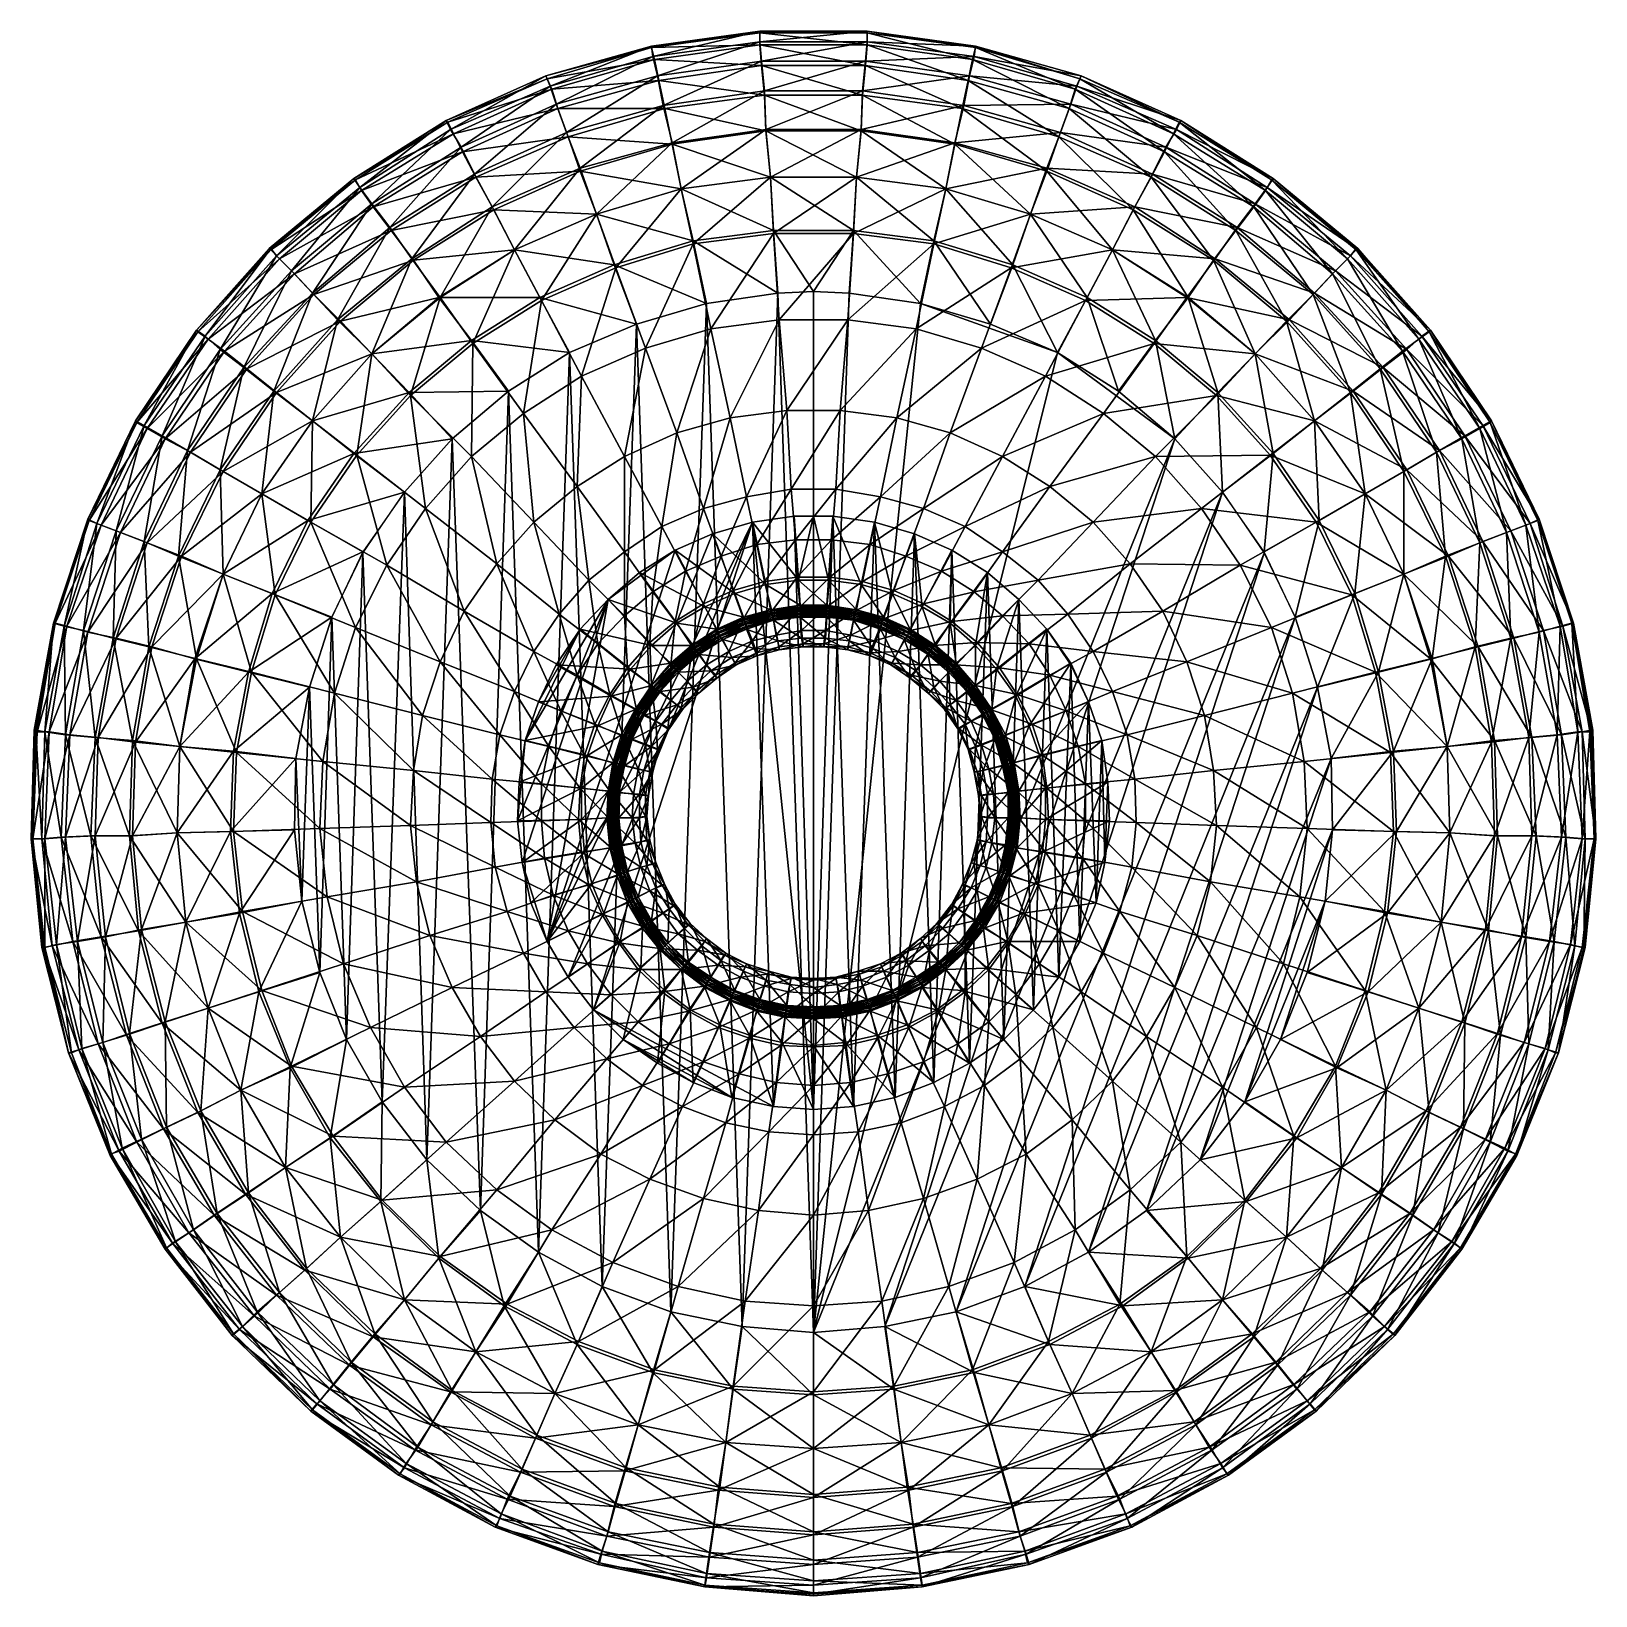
# Model space of a CAD drawing. Header units: metres. Extents: x -0.053 to 0.053, y -0.053 to 0.052.
import ezdxf

# ---------------------------------------------------------------- set-up
doc = ezdxf.new("R2010")
doc.units = ezdxf.units.M
for name, color, linetype in [('Object', 22, 'CONTINUOUS'), ('Object_1', 22, 'CONTINUOUS'), ('Object_2', 22, 'CONTINUOUS')]:
    doc.layers.add(name, color=color, linetype=linetype)

msp = doc.modelspace()

# ---------------------------------------------------------------- linework, layer by layer
at = {"layer": 'Object'}
for points in [[(-0.0179, -0.0087, 0.1865), (-0.0165, -0.0111, 0.1865), (-0.0041, 0.0195, 0.1865)], [(-0.0041, 0.0195, 0.1865), (-0.0068, 0.0187, 0.1865), (-0.0179, -0.0087, 0.1865)], [(-0.0148, -0.0133, 0.1865), (-0.0041, 0.0195, 0.1865), (-0.0165, -0.0111, 0.1865)], [(-0.0148, -0.0133, 0.1865), (-0.0027, -0.0198, 0.1865), (-0.0041, 0.0195, 0.1865)], [(-0.0041, 0.0195, 0.1865), (0, -0.02, 0.1865), (-0.0013, 0.0199, 0.1865)], [(0, -0.02, 0.1865), (-0.0041, 0.0195, 0.1865), (-0.0027, -0.0198, 0.1865)], [(0, 0.0199, 0.1865), (-0.0013, 0.0199, 0.1865), (0, -0.02, 0.1865)], [(0, 0.0199, 0.1865), (0, -0.02, 0.1865), (0.0013, 0.0199, 0.1865)], [(0.0027, -0.0198, 0.1865), (0.0013, 0.0199, 0.1865), (0, -0.02, 0.1865)], [(0.0013, 0.0199, 0.1865), (0.0027, -0.0198, 0.1865), (0.0041, 0.0195, 0.1865)], [(0.0055, -0.0192, 0.1865), (0.0041, 0.0195, 0.1865), (0.0027, -0.0198, 0.1865)], [(0.0041, 0.0195, 0.1865), (0.0055, -0.0192, 0.1865), (0.0068, 0.0187, 0.1865)], [(-0.0093, 0.0176, 0.1865), (-0.0179, -0.0087, 0.1865), (-0.0068, 0.0187, 0.1865)], [(0.0081, -0.0182, 0.1865), (0.0068, 0.0187, 0.1865), (0.0055, -0.0192, 0.1865)], [(0.0068, 0.0187, 0.1865), (0.0081, -0.0182, 0.1865), (0.0093, 0.0176, 0.1865)], [(-0.0179, -0.0087, 0.1865), (-0.0093, 0.0176, 0.1865), (-0.0138, 0.0143, 0.1865)], [(-0.0117, 0.0161, 0.1865), (-0.0138, 0.0143, 0.1865), (-0.0093, 0.0176, 0.1865)], [(0.0105, -0.0169, 0.1865), (0.0093, 0.0176, 0.1865), (0.0081, -0.0182, 0.1865)], [(0.0093, 0.0176, 0.1865), (0.0105, -0.0169, 0.1865), (0.0117, 0.0161, 0.1865)], [(0.0128, -0.0153, 0.1865), (0.0117, 0.0161, 0.1865), (0.0105, -0.0169, 0.1865)], [(0.0117, 0.0161, 0.1865), (0.0128, -0.0153, 0.1865), (0.0138, 0.0143, 0.1865)], [(-0.0199, -0.0006, 0.1865), (-0.0138, 0.0143, 0.1865), (-0.0194, 0.0048, 0.1865)], [(-0.0138, 0.0143, 0.1865), (-0.0199, -0.0006, 0.1865), (-0.0196, -0.0034, 0.1865)], [(-0.0138, 0.0143, 0.1865), (-0.0196, -0.0034, 0.1865), (-0.0179, -0.0087, 0.1865)], [(-0.0157, 0.0123, 0.1865), (-0.0194, 0.0048, 0.1865), (-0.0138, 0.0143, 0.1865)], [(0.0148, -0.0133, 0.1865), (0.0138, 0.0143, 0.1865), (0.0128, -0.0153, 0.1865)], [(0.0138, 0.0143, 0.1865), (0.0148, -0.0133, 0.1865), (0.0157, 0.0123, 0.1865)], [(-0.0194, 0.0048, 0.1865), (-0.0157, 0.0123, 0.1865), (-0.0185, 0.0074, 0.1865)], [(-0.0173, 0.0099, 0.1865), (-0.0185, 0.0074, 0.1865), (-0.0157, 0.0123, 0.1865)], [(0.0165, -0.0111, 0.1865), (0.0157, 0.0123, 0.1865), (0.0148, -0.0133, 0.1865)], [(0.0157, 0.0123, 0.1865), (0.0165, -0.0111, 0.1865), (0.0173, 0.0099, 0.1865)], [(0.0179, -0.0087, 0.1865), (0.0173, 0.0099, 0.1865), (0.0165, -0.0111, 0.1865)], [(0.0173, 0.0099, 0.1865), (0.0179, -0.0087, 0.1865), (0.0185, 0.0074, 0.1865)], [(0.019, -0.0061, 0.1865), (0.0185, 0.0074, 0.1865), (0.0179, -0.0087, 0.1865)], [(0.0185, 0.0074, 0.1865), (0.019, -0.0061, 0.1865), (0.0194, 0.0048, 0.1865)], [(-0.0194, 0.0048, 0.1865), (-0.0198, 0.002, 0.1865), (-0.0199, -0.0006, 0.1865)], [(0.0196, -0.0034, 0.1865), (0.0194, 0.0048, 0.1865), (0.019, -0.0061, 0.1865)], [(0.0194, 0.0048, 0.1865), (0.0196, -0.0034, 0.1865), (0.0198, 0.002, 0.1865)], [(0.0199, -0.0006, 0.1865), (0.0198, 0.002, 0.1865), (0.0196, -0.0034, 0.1865)], [(-0.019, -0.0061, 0.1865), (-0.0179, -0.0087, 0.1865), (-0.0196, -0.0034, 0.1865)], [(-0.0027, -0.0198, 0.1865), (-0.0148, -0.0133, 0.1865), (-0.0055, -0.0192, 0.1865)], [(-0.0128, -0.0153, 0.1865), (-0.0055, -0.0192, 0.1865), (-0.0148, -0.0133, 0.1865)], [(-0.0055, -0.0192, 0.1865), (-0.0128, -0.0153, 0.1865), (-0.0081, -0.0182, 0.1865)], [(-0.0105, -0.0169, 0.1865), (-0.0081, -0.0182, 0.1865), (-0.0128, -0.0153, 0.1865)]]:
    msp.add_3dface(points, dxfattribs=at)
at = {"layer": 'Object_1'}
for points in [[(-0.0109, 0.0515, 0.0139), (-0.0108, 0.0508, 0.0215), (-0.0036, 0.0525, 0.0139)], [(-0.0109, 0.0515, 0.0065), (-0.0109, 0.0515, 0.0139), (-0.0036, 0.0525, 0.0065)], [(-0.0036, 0.0525, 0.0139), (-0.0036, 0.0525, 0.0065), (-0.0109, 0.0515, 0.0139)], [(-0.0036, 0.0525, 0.0065), (-0.0036, 0.0524, 0.0041), (-0.0109, 0.0515, 0.0065)], [(-0.0109, 0.0514, 0.0041), (-0.0109, 0.0515, 0.0065), (-0.0036, 0.0524, 0.0041)], [(-0.0036, 0.0524, 0.0041), (-0.0036, 0.0516, -0.0025), (-0.0109, 0.0514, 0.0041)], [(-0.0107, 0.0506, -0.0025), (-0.0109, 0.0514, 0.0041), (-0.0036, 0.0516, -0.0025)], [(-0.0036, 0.0518, 0.0215), (-0.0036, 0.0525, 0.0139), (-0.0108, 0.0508, 0.0215)], [(-0.0108, 0.0508, 0.0215), (-0.0105, 0.0495, 0.0295), (-0.0036, 0.0518, 0.0215)], [(-0.0036, 0.0516, -0.0025), (-0.0035, 0.0502, -0.0086), (-0.0107, 0.0506, -0.0025)], [(-0.0035, 0.0505, 0.0295), (-0.0036, 0.0518, 0.0215), (-0.0105, 0.0495, 0.0295)], [(-0.0036, 0.0525, 0.0139), (-0.0036, 0.0518, 0.0215), (0.0036, 0.0525, 0.0139)], [(0.0036, 0.0518, 0.0215), (0.0036, 0.0525, 0.0139), (-0.0036, 0.0518, 0.0215)], [(-0.0036, 0.0525, 0.0065), (-0.0036, 0.0525, 0.0139), (0.0036, 0.0525, 0.0065)], [(0.0036, 0.0525, 0.0139), (0.0036, 0.0525, 0.0065), (-0.0036, 0.0525, 0.0139)], [(-0.0036, 0.0524, 0.0041), (-0.0036, 0.0525, 0.0065), (0.0036, 0.0524, 0.0041)], [(0.0036, 0.0525, 0.0065), (0.0036, 0.0524, 0.0041), (-0.0036, 0.0525, 0.0065)], [(-0.0036, 0.0516, -0.0025), (-0.0036, 0.0524, 0.0041), (0.0036, 0.0516, -0.0025)], [(0.0036, 0.0524, 0.0041), (0.0036, 0.0516, -0.0025), (-0.0036, 0.0524, 0.0041)], [(-0.0036, 0.0518, 0.0215), (-0.0035, 0.0505, 0.0295), (0.0036, 0.0518, 0.0215)], [(-0.0035, 0.0502, -0.0086), (-0.0036, 0.0516, -0.0025), (0.0035, 0.0502, -0.0086)], [(0.0036, 0.0516, -0.0025), (0.0035, 0.0502, -0.0086), (-0.0036, 0.0516, -0.0025)], [(0.0035, 0.0505, 0.0295), (0.0036, 0.0518, 0.0215), (-0.0035, 0.0505, 0.0295)], [(0.0036, 0.0518, 0.0215), (0.0035, 0.0505, 0.0295), (0.0108, 0.0508, 0.0215)], [(0.0035, 0.0502, -0.0086), (0.0036, 0.0516, -0.0025), (0.0104, 0.0492, -0.0086)], [(0.0036, 0.0525, 0.0139), (0.0036, 0.0518, 0.0215), (0.0109, 0.0515, 0.0139)], [(0.0036, 0.0525, 0.0065), (0.0036, 0.0525, 0.0139), (0.0109, 0.0515, 0.0065)], [(0.0109, 0.0515, 0.0139), (0.0109, 0.0515, 0.0065), (0.0036, 0.0525, 0.0139)], [(0.0036, 0.0524, 0.0041), (0.0036, 0.0525, 0.0065), (0.0109, 0.0514, 0.0041)], [(0.0109, 0.0515, 0.0065), (0.0109, 0.0514, 0.0041), (0.0036, 0.0525, 0.0065)], [(0.0036, 0.0516, -0.0025), (0.0036, 0.0524, 0.0041), (0.0107, 0.0506, -0.0025)], [(0.0109, 0.0514, 0.0041), (0.0107, 0.0506, -0.0025), (0.0036, 0.0524, 0.0041)], [(0.0108, 0.0508, 0.0215), (0.0109, 0.0515, 0.0139), (0.0036, 0.0518, 0.0215)], [(0.0107, 0.0506, -0.0025), (0.0104, 0.0492, -0.0086), (0.0036, 0.0516, -0.0025)], [(-0.018, 0.0495, 0.0139), (-0.0177, 0.0488, 0.0215), (-0.0109, 0.0515, 0.0139)], [(-0.018, 0.0495, 0.0065), (-0.018, 0.0495, 0.0139), (-0.0109, 0.0515, 0.0065)], [(-0.0109, 0.0515, 0.0139), (-0.0109, 0.0515, 0.0065), (-0.018, 0.0495, 0.0139)], [(-0.0109, 0.0515, 0.0065), (-0.0109, 0.0514, 0.0041), (-0.018, 0.0495, 0.0065)], [(-0.0179, 0.0493, 0.0041), (-0.018, 0.0495, 0.0065), (-0.0109, 0.0514, 0.0041)], [(-0.0109, 0.0514, 0.0041), (-0.0107, 0.0506, -0.0025), (-0.0179, 0.0493, 0.0041)], [(-0.0176, 0.0486, -0.0025), (-0.0179, 0.0493, 0.0041), (-0.0107, 0.0506, -0.0025)], [(-0.0108, 0.0508, 0.0215), (-0.0109, 0.0515, 0.0139), (-0.0177, 0.0488, 0.0215)], [(-0.0177, 0.0488, 0.0215), (-0.0173, 0.0476, 0.0295), (-0.0108, 0.0508, 0.0215)], [(-0.0107, 0.0506, -0.0025), (-0.0104, 0.0492, -0.0086), (-0.0176, 0.0486, -0.0025)], [(-0.0105, 0.0495, 0.0295), (-0.0108, 0.0508, 0.0215), (-0.0173, 0.0476, 0.0295)], [(-0.0104, 0.0492, -0.0086), (-0.0107, 0.0506, -0.0025), (-0.0035, 0.0502, -0.0086)], [(-0.0105, 0.0495, 0.0295), (-0.0101, 0.0475, 0.0378), (-0.0035, 0.0505, 0.0295)], [(-0.0033, 0.0485, 0.0378), (-0.0035, 0.0505, 0.0295), (-0.0101, 0.0475, 0.0378)], [(-0.0035, 0.0505, 0.0295), (-0.0033, 0.0485, 0.0378), (0.0035, 0.0505, 0.0295)], [(0.0033, 0.0485, 0.0378), (0.0035, 0.0505, 0.0295), (-0.0033, 0.0485, 0.0378)], [(0.0035, 0.0505, 0.0295), (0.0033, 0.0485, 0.0378), (0.0105, 0.0495, 0.0295)], [(0.0105, 0.0495, 0.0295), (0.0108, 0.0508, 0.0215), (0.0035, 0.0505, 0.0295)], [(0.0104, 0.0492, -0.0086), (0.0107, 0.0506, -0.0025), (0.0172, 0.0473, -0.0086)], [(0.0108, 0.0508, 0.0215), (0.0105, 0.0495, 0.0295), (0.0177, 0.0488, 0.0215)], [(0.0107, 0.0506, -0.0025), (0.0109, 0.0514, 0.0041), (0.0176, 0.0486, -0.0025)], [(0.0176, 0.0486, -0.0025), (0.0172, 0.0473, -0.0086), (0.0107, 0.0506, -0.0025)], [(0.0109, 0.0515, 0.0139), (0.0108, 0.0508, 0.0215), (0.018, 0.0495, 0.0139)], [(0.0177, 0.0488, 0.0215), (0.018, 0.0495, 0.0139), (0.0108, 0.0508, 0.0215)], [(0.0109, 0.0515, 0.0065), (0.0109, 0.0515, 0.0139), (0.018, 0.0495, 0.0065)], [(0.018, 0.0495, 0.0139), (0.018, 0.0495, 0.0065), (0.0109, 0.0515, 0.0139)], [(0.0109, 0.0514, 0.0041), (0.0109, 0.0515, 0.0065), (0.0179, 0.0493, 0.0041)], [(0.018, 0.0495, 0.0065), (0.0179, 0.0493, 0.0041), (0.0109, 0.0515, 0.0065)], [(0.0179, 0.0493, 0.0041), (0.0176, 0.0486, -0.0025), (0.0109, 0.0514, 0.0041)], [(-0.0247, 0.0465, 0.0139), (-0.0244, 0.0459, 0.0215), (-0.018, 0.0495, 0.0139)], [(-0.0247, 0.0465, 0.0065), (-0.0247, 0.0465, 0.0139), (-0.018, 0.0495, 0.0065)], [(-0.018, 0.0495, 0.0139), (-0.018, 0.0495, 0.0065), (-0.0247, 0.0465, 0.0139)], [(-0.018, 0.0495, 0.0065), (-0.0179, 0.0493, 0.0041), (-0.0247, 0.0465, 0.0065)], [(-0.0177, 0.0488, 0.0215), (-0.018, 0.0495, 0.0139), (-0.0244, 0.0459, 0.0215)], [(-0.0173, 0.0476, 0.0295), (-0.0166, 0.0457, 0.0378), (-0.0105, 0.0495, 0.0295)], [(-0.0101, 0.0475, 0.0378), (-0.0105, 0.0495, 0.0295), (-0.0166, 0.0457, 0.0378)], [(-0.0035, 0.0502, -0.0086), (-0.0033, 0.0482, -0.0144), (-0.0104, 0.0492, -0.0086)], [(-0.0033, 0.0482, -0.0144), (-0.0035, 0.0502, -0.0086), (0.0033, 0.0482, -0.0144)], [(0.0035, 0.0502, -0.0086), (0.0033, 0.0482, -0.0144), (-0.0035, 0.0502, -0.0086)], [(0.0033, 0.0482, -0.0144), (0.0035, 0.0502, -0.0086), (0.01, 0.0473, -0.0144)], [(0.0101, 0.0475, 0.0378), (0.0105, 0.0495, 0.0295), (0.0033, 0.0485, 0.0378)], [(0.0104, 0.0492, -0.0086), (0.01, 0.0473, -0.0144), (0.0035, 0.0502, -0.0086)], [(0.0105, 0.0495, 0.0295), (0.0101, 0.0475, 0.0378), (0.0173, 0.0476, 0.0295)], [(0.0173, 0.0476, 0.0295), (0.0177, 0.0488, 0.0215), (0.0105, 0.0495, 0.0295)], [(0.018, 0.0495, 0.0139), (0.0177, 0.0488, 0.0215), (0.0247, 0.0465, 0.0139)], [(0.0179, 0.0493, 0.0041), (0.018, 0.0495, 0.0065), (0.0246, 0.0464, 0.0041)], [(0.018, 0.0495, 0.0065), (0.018, 0.0495, 0.0139), (0.0247, 0.0465, 0.0065)], [(0.0247, 0.0465, 0.0139), (0.0247, 0.0465, 0.0065), (0.018, 0.0495, 0.0139)], [(0.0247, 0.0465, 0.0065), (0.0246, 0.0464, 0.0041), (0.018, 0.0495, 0.0065)], [(-0.0246, 0.0464, 0.0041), (-0.0247, 0.0465, 0.0065), (-0.0179, 0.0493, 0.0041)], [(-0.0179, 0.0493, 0.0041), (-0.0176, 0.0486, -0.0025), (-0.0246, 0.0464, 0.0041)], [(-0.0242, 0.0456, -0.0025), (-0.0246, 0.0464, 0.0041), (-0.0176, 0.0486, -0.0025)], [(-0.0244, 0.0459, 0.0215), (-0.0237, 0.0447, 0.0295), (-0.0177, 0.0488, 0.0215)], [(-0.0176, 0.0486, -0.0025), (-0.0172, 0.0473, -0.0086), (-0.0242, 0.0456, -0.0025)], [(-0.0173, 0.0476, 0.0295), (-0.0177, 0.0488, 0.0215), (-0.0237, 0.0447, 0.0295)], [(-0.0172, 0.0473, -0.0086), (-0.0176, 0.0486, -0.0025), (-0.0104, 0.0492, -0.0086)], [(-0.0104, 0.0492, -0.0086), (-0.01, 0.0473, -0.0144), (-0.0172, 0.0473, -0.0086)], [(-0.01, 0.0473, -0.0144), (-0.0104, 0.0492, -0.0086), (-0.0033, 0.0482, -0.0144)], [(-0.0101, 0.0475, 0.0378), (-0.0095, 0.045, 0.0456), (-0.0033, 0.0485, 0.0378)], [(-0.0032, 0.0459, 0.0456), (-0.0033, 0.0485, 0.0378), (-0.0095, 0.045, 0.0456)], [(-0.0033, 0.0485, 0.0378), (-0.0032, 0.0459, 0.0456), (0.0033, 0.0485, 0.0378)], [(0.0032, 0.0459, 0.0456), (0.0033, 0.0485, 0.0378), (-0.0032, 0.0459, 0.0456)], [(0.0033, 0.0485, 0.0378), (0.0032, 0.0459, 0.0456), (0.0101, 0.0475, 0.0378)], [(0.01, 0.0473, -0.0144), (0.0104, 0.0492, -0.0086), (0.0165, 0.0454, -0.0144)], [(0.0172, 0.0473, -0.0086), (0.0165, 0.0454, -0.0144), (0.0104, 0.0492, -0.0086)], [(0.0172, 0.0473, -0.0086), (0.0176, 0.0486, -0.0025), (0.0236, 0.0444, -0.0086)], [(0.0177, 0.0488, 0.0215), (0.0173, 0.0476, 0.0295), (0.0244, 0.0459, 0.0215)], [(0.0176, 0.0486, -0.0025), (0.0179, 0.0493, 0.0041), (0.0242, 0.0456, -0.0025)], [(0.0242, 0.0456, -0.0025), (0.0236, 0.0444, -0.0086), (0.0176, 0.0486, -0.0025)], [(0.0244, 0.0459, 0.0215), (0.0247, 0.0465, 0.0139), (0.0177, 0.0488, 0.0215)], [(0.0246, 0.0464, 0.0041), (0.0242, 0.0456, -0.0025), (0.0179, 0.0493, 0.0041)], [(-0.0237, 0.0447, 0.0295), (-0.0228, 0.0429, 0.0378), (-0.0173, 0.0476, 0.0295)], [(-0.0166, 0.0457, 0.0378), (-0.0173, 0.0476, 0.0295), (-0.0228, 0.0429, 0.0378)], [(-0.0166, 0.0457, 0.0378), (-0.0157, 0.0433, 0.0456), (-0.0101, 0.0475, 0.0378)], [(-0.0095, 0.045, 0.0456), (-0.0101, 0.0475, 0.0378), (-0.0157, 0.0433, 0.0456)], [(-0.0033, 0.0482, -0.0144), (-0.0032, 0.0458, -0.0197), (-0.01, 0.0473, -0.0144)], [(-0.0032, 0.0458, -0.0197), (-0.0033, 0.0482, -0.0144), (0.0032, 0.0458, -0.0197)], [(0.0033, 0.0482, -0.0144), (0.0032, 0.0458, -0.0197), (-0.0033, 0.0482, -0.0144)], [(0.0032, 0.0458, -0.0197), (0.0033, 0.0482, -0.0144), (0.0095, 0.0449, -0.0197)], [(0.0095, 0.045, 0.0456), (0.0101, 0.0475, 0.0378), (0.0032, 0.0459, 0.0456)], [(0.01, 0.0473, -0.0144), (0.0095, 0.0449, -0.0197), (0.0033, 0.0482, -0.0144)], [(0.0101, 0.0475, 0.0378), (0.0095, 0.045, 0.0456), (0.0166, 0.0457, 0.0378)], [(0.0166, 0.0457, 0.0378), (0.0173, 0.0476, 0.0295), (0.0101, 0.0475, 0.0378)], [(0.0173, 0.0476, 0.0295), (0.0166, 0.0457, 0.0378), (0.0237, 0.0447, 0.0295)], [(0.0237, 0.0447, 0.0295), (0.0244, 0.0459, 0.0215), (0.0173, 0.0476, 0.0295)], [(-0.0309, 0.0426, 0.0139), (-0.0305, 0.042, 0.0215), (-0.0247, 0.0465, 0.0139)], [(-0.0309, 0.0426, 0.0065), (-0.0309, 0.0426, 0.0139), (-0.0247, 0.0465, 0.0065)], [(-0.0247, 0.0465, 0.0139), (-0.0247, 0.0465, 0.0065), (-0.0309, 0.0426, 0.0139)], [(-0.0247, 0.0465, 0.0065), (-0.0246, 0.0464, 0.0041), (-0.0309, 0.0426, 0.0065)], [(-0.0308, 0.0425, 0.0041), (-0.0309, 0.0426, 0.0065), (-0.0246, 0.0464, 0.0041)], [(-0.0246, 0.0464, 0.0041), (-0.0242, 0.0456, -0.0025), (-0.0308, 0.0425, 0.0041)], [(-0.0244, 0.0459, 0.0215), (-0.0247, 0.0465, 0.0139), (-0.0305, 0.042, 0.0215)], [(-0.0236, 0.0444, -0.0086), (-0.0242, 0.0456, -0.0025), (-0.0172, 0.0473, -0.0086)], [(-0.0172, 0.0473, -0.0086), (-0.0165, 0.0454, -0.0144), (-0.0236, 0.0444, -0.0086)], [(-0.0165, 0.0454, -0.0144), (-0.0172, 0.0473, -0.0086), (-0.01, 0.0473, -0.0144)], [(-0.01, 0.0473, -0.0144), (-0.0095, 0.0449, -0.0197), (-0.0165, 0.0454, -0.0144)], [(-0.0095, 0.0449, -0.0197), (-0.01, 0.0473, -0.0144), (-0.0032, 0.0458, -0.0197)], [(0.0095, 0.0449, -0.0197), (0.01, 0.0473, -0.0144), (0.0157, 0.0431, -0.0197)], [(0.0165, 0.0454, -0.0144), (0.0157, 0.0431, -0.0197), (0.01, 0.0473, -0.0144)], [(0.0165, 0.0454, -0.0144), (0.0172, 0.0473, -0.0086), (0.0227, 0.0427, -0.0144)], [(0.0236, 0.0444, -0.0086), (0.0227, 0.0427, -0.0144), (0.0172, 0.0473, -0.0086)], [(0.0242, 0.0456, -0.0025), (0.0246, 0.0464, 0.0041), (0.0304, 0.0418, -0.0025)], [(0.0247, 0.0465, 0.0139), (0.0244, 0.0459, 0.0215), (0.0309, 0.0426, 0.0139)], [(0.0246, 0.0464, 0.0041), (0.0247, 0.0465, 0.0065), (0.0308, 0.0425, 0.0041)], [(0.0308, 0.0425, 0.0041), (0.0304, 0.0418, -0.0025), (0.0246, 0.0464, 0.0041)], [(0.0247, 0.0465, 0.0065), (0.0247, 0.0465, 0.0139), (0.0309, 0.0426, 0.0065)], [(0.0309, 0.0426, 0.0139), (0.0309, 0.0426, 0.0065), (0.0247, 0.0465, 0.0139)], [(0.0309, 0.0426, 0.0065), (0.0308, 0.0425, 0.0041), (0.0247, 0.0465, 0.0065)], [(-0.0304, 0.0418, -0.0025), (-0.0308, 0.0425, 0.0041), (-0.0242, 0.0456, -0.0025)], [(-0.0305, 0.042, 0.0215), (-0.0297, 0.0409, 0.0295), (-0.0244, 0.0459, 0.0215)], [(-0.0242, 0.0456, -0.0025), (-0.0236, 0.0444, -0.0086), (-0.0304, 0.0418, -0.0025)], [(-0.0237, 0.0447, 0.0295), (-0.0244, 0.0459, 0.0215), (-0.0297, 0.0409, 0.0295)], [(-0.0227, 0.0427, -0.0144), (-0.0236, 0.0444, -0.0086), (-0.0165, 0.0454, -0.0144)], [(-0.0228, 0.0429, 0.0378), (-0.0216, 0.0407, 0.0456), (-0.0166, 0.0457, 0.0378)], [(-0.0165, 0.0454, -0.0144), (-0.0157, 0.0431, -0.0197), (-0.0227, 0.0427, -0.0144)], [(-0.0157, 0.0433, 0.0456), (-0.0166, 0.0457, 0.0378), (-0.0216, 0.0407, 0.0456)], [(-0.0157, 0.0431, -0.0197), (-0.0165, 0.0454, -0.0144), (-0.0095, 0.0449, -0.0197)], [(-0.0095, 0.045, 0.0456), (-0.0089, 0.0419, 0.0536), (-0.0032, 0.0459, 0.0456)], [(-0.0032, 0.0458, -0.0197), (-0.0029, 0.0427, -0.0246), (-0.0095, 0.0449, -0.0197)], [(-0.0029, 0.0427, 0.0536), (-0.0032, 0.0459, 0.0456), (-0.0089, 0.0419, 0.0536)], [(-0.0032, 0.0459, 0.0456), (-0.0029, 0.0427, 0.0536), (0.0032, 0.0459, 0.0456)], [(-0.0029, 0.0427, -0.0246), (-0.0032, 0.0458, -0.0197), (0.0029, 0.0427, -0.0246)], [(0.0032, 0.0458, -0.0197), (0.0029, 0.0427, -0.0246), (-0.0032, 0.0458, -0.0197)], [(0.0029, 0.0427, 0.0536), (0.0032, 0.0459, 0.0456), (-0.0029, 0.0427, 0.0536)], [(0.0032, 0.0459, 0.0456), (0.0029, 0.0427, 0.0536), (0.0095, 0.045, 0.0456)], [(0.0029, 0.0427, -0.0246), (0.0032, 0.0458, -0.0197), (0.0089, 0.0419, -0.0246)], [(0.0095, 0.0449, -0.0197), (0.0089, 0.0419, -0.0246), (0.0032, 0.0458, -0.0197)], [(0.0157, 0.0433, 0.0456), (0.0166, 0.0457, 0.0378), (0.0095, 0.045, 0.0456)], [(0.0166, 0.0457, 0.0378), (0.0157, 0.0433, 0.0456), (0.0228, 0.0429, 0.0378)], [(0.0157, 0.0431, -0.0197), (0.0165, 0.0454, -0.0144), (0.0215, 0.0405, -0.0197)], [(0.0227, 0.0427, -0.0144), (0.0215, 0.0405, -0.0197), (0.0165, 0.0454, -0.0144)], [(0.0228, 0.0429, 0.0378), (0.0237, 0.0447, 0.0295), (0.0166, 0.0457, 0.0378)], [(0.0236, 0.0444, -0.0086), (0.0242, 0.0456, -0.0025), (0.0296, 0.0407, -0.0086)], [(0.0244, 0.0459, 0.0215), (0.0237, 0.0447, 0.0295), (0.0305, 0.042, 0.0215)], [(0.0304, 0.0418, -0.0025), (0.0296, 0.0407, -0.0086), (0.0242, 0.0456, -0.0025)], [(0.0305, 0.042, 0.0215), (0.0309, 0.0426, 0.0139), (0.0244, 0.0459, 0.0215)], [(-0.0296, 0.0407, -0.0086), (-0.0304, 0.0418, -0.0025), (-0.0236, 0.0444, -0.0086)], [(-0.0297, 0.0409, 0.0295), (-0.0285, 0.0393, 0.0378), (-0.0237, 0.0447, 0.0295)], [(-0.0236, 0.0444, -0.0086), (-0.0227, 0.0427, -0.0144), (-0.0296, 0.0407, -0.0086)], [(-0.0228, 0.0429, 0.0378), (-0.0237, 0.0447, 0.0295), (-0.0285, 0.0393, 0.0378)], [(-0.0157, 0.0433, 0.0456), (-0.0146, 0.0402, 0.0536), (-0.0095, 0.045, 0.0456)], [(-0.0095, 0.0449, -0.0197), (-0.0089, 0.0419, -0.0246), (-0.0157, 0.0431, -0.0197)], [(-0.0089, 0.0419, 0.0536), (-0.0095, 0.045, 0.0456), (-0.0146, 0.0402, 0.0536)], [(-0.0089, 0.0419, -0.0246), (-0.0095, 0.0449, -0.0197), (-0.0029, 0.0427, -0.0246)], [(0.0089, 0.0419, 0.0536), (0.0095, 0.045, 0.0456), (0.0029, 0.0427, 0.0536)], [(0.0095, 0.045, 0.0456), (0.0089, 0.0419, 0.0536), (0.0157, 0.0433, 0.0456)], [(0.0089, 0.0419, -0.0246), (0.0095, 0.0449, -0.0197), (0.0146, 0.0402, -0.0246)], [(0.0157, 0.0431, -0.0197), (0.0146, 0.0402, -0.0246), (0.0095, 0.0449, -0.0197)], [(0.0227, 0.0427, -0.0144), (0.0236, 0.0444, -0.0086), (0.0284, 0.0391, -0.0144)], [(0.0237, 0.0447, 0.0295), (0.0228, 0.0429, 0.0378), (0.0297, 0.0409, 0.0295)], [(0.0296, 0.0407, -0.0086), (0.0284, 0.0391, -0.0144), (0.0236, 0.0444, -0.0086)], [(0.0297, 0.0409, 0.0295), (0.0305, 0.042, 0.0215), (0.0237, 0.0447, 0.0295)], [(-0.0216, 0.0407, 0.0456), (-0.0201, 0.0378, 0.0536), (-0.0157, 0.0433, 0.0456)], [(-0.0146, 0.0402, 0.0536), (-0.0157, 0.0433, 0.0456), (-0.0201, 0.0378, 0.0536)], [(0.0146, 0.0402, 0.0536), (0.0157, 0.0433, 0.0456), (0.0089, 0.0419, 0.0536)], [(0.0157, 0.0433, 0.0456), (0.0146, 0.0402, 0.0536), (0.0216, 0.0407, 0.0456)], [(0.0216, 0.0407, 0.0456), (0.0228, 0.0429, 0.0378), (0.0157, 0.0433, 0.0456)], [(-0.0366, 0.0379, 0.0065), (-0.0365, 0.0379, 0.0139), (-0.0309, 0.0426, 0.0065)], [(-0.0309, 0.0426, 0.0065), (-0.0308, 0.0425, 0.0041), (-0.0366, 0.0379, 0.0065)], [(-0.0365, 0.0378, 0.0041), (-0.0366, 0.0379, 0.0065), (-0.0308, 0.0425, 0.0041)], [(-0.0365, 0.0379, 0.0139), (-0.0361, 0.0374, 0.0215), (-0.0309, 0.0426, 0.0139)], [(-0.0309, 0.0426, 0.0139), (-0.0309, 0.0426, 0.0065), (-0.0365, 0.0379, 0.0139)], [(-0.0308, 0.0425, 0.0041), (-0.0304, 0.0418, -0.0025), (-0.0365, 0.0378, 0.0041)], [(-0.0305, 0.042, 0.0215), (-0.0309, 0.0426, 0.0139), (-0.0361, 0.0374, 0.0215)], [(-0.0284, 0.0391, -0.0144), (-0.0296, 0.0407, -0.0086), (-0.0227, 0.0427, -0.0144)], [(-0.0285, 0.0393, 0.0378), (-0.027, 0.0372, 0.0456), (-0.0228, 0.0429, 0.0378)], [(-0.0227, 0.0427, -0.0144), (-0.0215, 0.0405, -0.0197), (-0.0284, 0.0391, -0.0144)], [(-0.0216, 0.0407, 0.0456), (-0.0228, 0.0429, 0.0378), (-0.027, 0.0372, 0.0456)], [(-0.0215, 0.0405, -0.0197), (-0.0227, 0.0427, -0.0144), (-0.0157, 0.0431, -0.0197)], [(-0.0157, 0.0431, -0.0197), (-0.0146, 0.0402, -0.0246), (-0.0215, 0.0405, -0.0197)], [(-0.0146, 0.0402, -0.0246), (-0.0157, 0.0431, -0.0197), (-0.0089, 0.0419, -0.0246)], [(-0.0089, 0.0419, 0.0536), (-0.0081, 0.0382, 0.0615), (-0.0029, 0.0427, 0.0536)], [(-0.0029, 0.0427, -0.0246), (-0.0027, 0.0391, -0.0292), (-0.0089, 0.0419, -0.0246)], [(-0.0027, 0.0389, 0.0615), (-0.0029, 0.0427, 0.0536), (-0.0081, 0.0382, 0.0615)], [(-0.0029, 0.0427, 0.0536), (-0.0027, 0.0389, 0.0615), (0.0029, 0.0427, 0.0536)], [(-0.0027, 0.0391, -0.0292), (-0.0029, 0.0427, -0.0246), (0.0027, 0.0391, -0.0292)], [(0.0029, 0.0427, -0.0246), (0.0027, 0.0391, -0.0292), (-0.0029, 0.0427, -0.0246)], [(0.0027, 0.0389, 0.0615), (0.0029, 0.0427, 0.0536), (-0.0027, 0.0389, 0.0615)], [(0.0029, 0.0427, 0.0536), (0.0027, 0.0389, 0.0615), (0.0089, 0.0419, 0.0536)], [(0.0027, 0.0391, -0.0292), (0.0029, 0.0427, -0.0246), (0.0081, 0.0384, -0.0292)], [(0.0089, 0.0419, -0.0246), (0.0081, 0.0384, -0.0292), (0.0029, 0.0427, -0.0246)], [(0.0146, 0.0402, -0.0246), (0.0157, 0.0431, -0.0197), (0.0201, 0.0378, -0.0246)], [(0.0215, 0.0405, -0.0197), (0.0201, 0.0378, -0.0246), (0.0157, 0.0431, -0.0197)], [(0.0215, 0.0405, -0.0197), (0.0227, 0.0427, -0.0144), (0.0269, 0.0371, -0.0197)], [(0.0228, 0.0429, 0.0378), (0.0216, 0.0407, 0.0456), (0.0285, 0.0393, 0.0378)], [(0.0284, 0.0391, -0.0144), (0.0269, 0.0371, -0.0197), (0.0227, 0.0427, -0.0144)], [(0.0285, 0.0393, 0.0378), (0.0297, 0.0409, 0.0295), (0.0228, 0.0429, 0.0378)], [(0.0304, 0.0418, -0.0025), (0.0308, 0.0425, 0.0041), (0.0359, 0.0372, -0.0025)], [(0.0309, 0.0426, 0.0139), (0.0305, 0.042, 0.0215), (0.0365, 0.0379, 0.0139)], [(0.0308, 0.0425, 0.0041), (0.0309, 0.0426, 0.0065), (0.0365, 0.0378, 0.0041)], [(0.0365, 0.0378, 0.0041), (0.0359, 0.0372, -0.0025), (0.0308, 0.0425, 0.0041)], [(0.0309, 0.0426, 0.0065), (0.0309, 0.0426, 0.0139), (0.0366, 0.0379, 0.0065)], [(0.0365, 0.0379, 0.0139), (0.0366, 0.0379, 0.0065), (0.0309, 0.0426, 0.0139)], [(0.0366, 0.0379, 0.0065), (0.0365, 0.0378, 0.0041), (0.0309, 0.0426, 0.0065)], [(-0.0359, 0.0372, -0.0025), (-0.0365, 0.0378, 0.0041), (-0.0304, 0.0418, -0.0025)], [(-0.0361, 0.0374, 0.0215), (-0.0351, 0.0364, 0.0295), (-0.0305, 0.042, 0.0215)], [(-0.0304, 0.0418, -0.0025), (-0.0296, 0.0407, -0.0086), (-0.0359, 0.0372, -0.0025)], [(-0.0297, 0.0409, 0.0295), (-0.0305, 0.042, 0.0215), (-0.0351, 0.0364, 0.0295)], [(-0.0146, 0.0402, 0.0536), (-0.0133, 0.0366, 0.0615), (-0.0089, 0.0419, 0.0536)], [(-0.0089, 0.0419, -0.0246), (-0.0081, 0.0384, -0.0292), (-0.0146, 0.0402, -0.0246)], [(-0.0081, 0.0382, 0.0615), (-0.0089, 0.0419, 0.0536), (-0.0133, 0.0366, 0.0615)], [(-0.0081, 0.0384, -0.0292), (-0.0089, 0.0419, -0.0246), (-0.0027, 0.0391, -0.0292)], [(0.0081, 0.0382, 0.0615), (0.0089, 0.0419, 0.0536), (0.0027, 0.0389, 0.0615)], [(0.0089, 0.0419, 0.0536), (0.0081, 0.0382, 0.0615), (0.0146, 0.0402, 0.0536)], [(0.0081, 0.0384, -0.0292), (0.0089, 0.0419, -0.0246), (0.0134, 0.0368, -0.0292)], [(0.0146, 0.0402, -0.0246), (0.0134, 0.0368, -0.0292), (0.0089, 0.0419, -0.0246)], [(0.0296, 0.0407, -0.0086), (0.0304, 0.0418, -0.0025), (0.0349, 0.0362, -0.0086)], [(0.0305, 0.042, 0.0215), (0.0297, 0.0409, 0.0295), (0.0361, 0.0374, 0.0215)], [(0.0359, 0.0372, -0.0025), (0.0349, 0.0362, -0.0086), (0.0304, 0.0418, -0.0025)], [(0.0361, 0.0374, 0.0215), (0.0365, 0.0379, 0.0139), (0.0305, 0.042, 0.0215)], [(-0.0349, 0.0362, -0.0086), (-0.0359, 0.0372, -0.0025), (-0.0296, 0.0407, -0.0086)], [(-0.0351, 0.0364, 0.0295), (-0.0337, 0.0349, 0.0378), (-0.0297, 0.0409, 0.0295)], [(-0.0296, 0.0407, -0.0086), (-0.0284, 0.0391, -0.0144), (-0.0349, 0.0362, -0.0086)], [(-0.0285, 0.0393, 0.0378), (-0.0297, 0.0409, 0.0295), (-0.0337, 0.0349, 0.0378)], [(-0.0269, 0.0371, -0.0197), (-0.0284, 0.0391, -0.0144), (-0.0215, 0.0405, -0.0197)], [(-0.027, 0.0372, 0.0456), (-0.0251, 0.0346, 0.0536), (-0.0216, 0.0407, 0.0456)], [(-0.0215, 0.0405, -0.0197), (-0.0201, 0.0378, -0.0246), (-0.0269, 0.0371, -0.0197)], [(-0.0201, 0.0378, 0.0536), (-0.0216, 0.0407, 0.0456), (-0.0251, 0.0346, 0.0536)], [(-0.0201, 0.0378, -0.0246), (-0.0215, 0.0405, -0.0197), (-0.0146, 0.0402, -0.0246)], [(-0.0201, 0.0378, 0.0536), (-0.0183, 0.0344, 0.0615), (-0.0146, 0.0402, 0.0536)], [(-0.0146, 0.0402, -0.0246), (-0.0134, 0.0368, -0.0292), (-0.0201, 0.0378, -0.0246)], [(-0.0133, 0.0366, 0.0615), (-0.0146, 0.0402, 0.0536), (-0.0183, 0.0344, 0.0615)], [(-0.0134, 0.0368, -0.0292), (-0.0146, 0.0402, -0.0246), (-0.0081, 0.0384, -0.0292)], [(0.0133, 0.0366, 0.0615), (0.0146, 0.0402, 0.0536), (0.0081, 0.0382, 0.0615)], [(0.0146, 0.0402, 0.0536), (0.0133, 0.0366, 0.0615), (0.0201, 0.0378, 0.0536)], [(0.0134, 0.0368, -0.0292), (0.0146, 0.0402, -0.0246), (0.0184, 0.0346, -0.0292)], [(0.0201, 0.0378, 0.0536), (0.0216, 0.0407, 0.0456), (0.0146, 0.0402, 0.0536)], [(0.0201, 0.0378, -0.0246), (0.0184, 0.0346, -0.0292), (0.0146, 0.0402, -0.0246)], [(0.0216, 0.0407, 0.0456), (0.0201, 0.0378, 0.0536), (0.027, 0.0372, 0.0456)], [(0.0201, 0.0378, -0.0246), (0.0215, 0.0405, -0.0197), (0.0252, 0.0346, -0.0246)], [(0.0269, 0.0371, -0.0197), (0.0252, 0.0346, -0.0246), (0.0215, 0.0405, -0.0197)], [(0.027, 0.0372, 0.0456), (0.0285, 0.0393, 0.0378), (0.0216, 0.0407, 0.0456)], [(0.0284, 0.0391, -0.0144), (0.0296, 0.0407, -0.0086), (0.0336, 0.0348, -0.0144)], [(0.0297, 0.0409, 0.0295), (0.0285, 0.0393, 0.0378), (0.0351, 0.0364, 0.0295)], [(0.0349, 0.0362, -0.0086), (0.0336, 0.0348, -0.0144), (0.0296, 0.0407, -0.0086)], [(0.0351, 0.0364, 0.0295), (0.0361, 0.0374, 0.0215), (0.0297, 0.0409, 0.0295)], [(-0.0336, 0.0348, -0.0144), (-0.0349, 0.0362, -0.0086), (-0.0284, 0.0391, -0.0144)], [(-0.0337, 0.0349, 0.0378), (-0.032, 0.0331, 0.0456), (-0.0285, 0.0393, 0.0378)], [(-0.0284, 0.0391, -0.0144), (-0.0269, 0.0371, -0.0197), (-0.0336, 0.0348, -0.0144)], [(-0.027, 0.0372, 0.0456), (-0.0285, 0.0393, 0.0378), (-0.032, 0.0331, 0.0456)], [(-0.0027, 0.0391, -0.0292), (-0.0024, 0.0349, -0.0334), (-0.0081, 0.0384, -0.0292)], [(0.0027, 0.0391, -0.0292), (0, 0.035, -0.0334), (-0.0027, 0.0391, -0.0292)], [(-0.0024, 0.0349, -0.0334), (-0.0027, 0.0391, -0.0292), (0, 0.035, -0.0334)], [(0, 0.035, -0.0334), (0.0027, 0.0391, -0.0292), (0.0024, 0.0349, -0.0334)], [(0.0072, 0.0342, -0.0334), (0.0024, 0.0349, -0.0334), (0.0027, 0.0391, -0.0292)], [(0.0081, 0.0384, -0.0292), (0.0072, 0.0342, -0.0334), (0.0027, 0.0391, -0.0292)], [(0.0269, 0.0371, -0.0197), (0.0284, 0.0391, -0.0144), (0.0318, 0.033, -0.0197)], [(0.0285, 0.0393, 0.0378), (0.027, 0.0372, 0.0456), (0.0337, 0.0349, 0.0378)], [(0.0336, 0.0348, -0.0144), (0.0318, 0.033, -0.0197), (0.0284, 0.0391, -0.0144)], [(0.0337, 0.0349, 0.0378), (0.0351, 0.0364, 0.0295), (0.0285, 0.0393, 0.0378)], [(-0.0415, 0.0324, 0.0139), (-0.0409, 0.032, 0.0215), (-0.0365, 0.0379, 0.0139)], [(-0.0415, 0.0324, 0.0065), (-0.0415, 0.0324, 0.0139), (-0.0366, 0.0379, 0.0065)], [(-0.0365, 0.0379, 0.0139), (-0.0366, 0.0379, 0.0065), (-0.0415, 0.0324, 0.0139)], [(-0.0366, 0.0379, 0.0065), (-0.0365, 0.0378, 0.0041), (-0.0415, 0.0324, 0.0065)], [(-0.0361, 0.0374, 0.0215), (-0.0365, 0.0379, 0.0139), (-0.0409, 0.032, 0.0215)], [(-0.0081, 0.0384, -0.0292), (-0.0072, 0.0342, -0.0334), (-0.0134, 0.0368, -0.0292)], [(-0.0133, 0.0366, 0.0615), (-0.0113, 0.0312, 0.072), (-0.0081, 0.0382, 0.0615)], [(-0.0069, 0.0325, 0.072), (-0.0081, 0.0382, 0.0615), (-0.0113, 0.0312, 0.072)], [(-0.0081, 0.0382, 0.0615), (-0.0069, 0.0325, 0.072), (-0.0027, 0.0389, 0.0615)], [(-0.0072, 0.0342, -0.0334), (-0.0081, 0.0384, -0.0292), (-0.0024, 0.0349, -0.0334)], [(-0.0023, 0.0331, 0.072), (-0.0027, 0.0389, 0.0615), (-0.0069, 0.0325, 0.072)], [(-0.0027, 0.0389, 0.0615), (-0.0023, 0.0331, 0.072), (0.0027, 0.0389, 0.0615)], [(0.0023, 0.0331, 0.072), (0.0027, 0.0389, 0.0615), (-0.0023, 0.0331, 0.072)], [(0.0027, 0.0389, 0.0615), (0.0023, 0.0331, 0.072), (0.0081, 0.0382, 0.0615)], [(0.0069, 0.0325, 0.072), (0.0081, 0.0382, 0.0615), (0.0023, 0.0331, 0.072)], [(0.0081, 0.0382, 0.0615), (0.0069, 0.0325, 0.072), (0.0133, 0.0366, 0.0615)], [(0.0072, 0.0342, -0.0334), (0.0081, 0.0384, -0.0292), (0.0119, 0.0328, -0.0334)], [(0.0134, 0.0368, -0.0292), (0.0119, 0.0328, -0.0334), (0.0081, 0.0384, -0.0292)], [(0.0365, 0.0379, 0.0139), (0.0361, 0.0374, 0.0215), (0.0415, 0.0324, 0.0139)], [(0.0366, 0.0379, 0.0065), (0.0365, 0.0379, 0.0139), (0.0415, 0.0324, 0.0065)], [(0.0415, 0.0324, 0.0139), (0.0415, 0.0324, 0.0065), (0.0365, 0.0379, 0.0139)], [(0.0365, 0.0378, 0.0041), (0.0366, 0.0379, 0.0065), (0.0414, 0.0323, 0.0041)], [(0.0415, 0.0324, 0.0065), (0.0414, 0.0323, 0.0041), (0.0366, 0.0379, 0.0065)], [(-0.0414, 0.0323, 0.0041), (-0.0415, 0.0324, 0.0065), (-0.0365, 0.0378, 0.0041)], [(-0.0365, 0.0378, 0.0041), (-0.0359, 0.0372, -0.0025), (-0.0414, 0.0323, 0.0041)], [(-0.0407, 0.0318, -0.0025), (-0.0414, 0.0323, 0.0041), (-0.0359, 0.0372, -0.0025)], [(-0.0409, 0.032, 0.0215), (-0.0399, 0.0311, 0.0295), (-0.0361, 0.0374, 0.0215)], [(-0.0359, 0.0372, -0.0025), (-0.0349, 0.0362, -0.0086), (-0.0407, 0.0318, -0.0025)], [(-0.0351, 0.0364, 0.0295), (-0.0361, 0.0374, 0.0215), (-0.0399, 0.0311, 0.0295)], [(-0.0318, 0.033, -0.0197), (-0.0336, 0.0348, -0.0144), (-0.0269, 0.0371, -0.0197)], [(-0.032, 0.0331, 0.0456), (-0.0297, 0.0308, 0.0536), (-0.027, 0.0372, 0.0456)], [(-0.0269, 0.0371, -0.0197), (-0.0252, 0.0346, -0.0246), (-0.0318, 0.033, -0.0197)], [(-0.0251, 0.0346, 0.0536), (-0.027, 0.0372, 0.0456), (-0.0297, 0.0308, 0.0536)], [(-0.0252, 0.0346, -0.0246), (-0.0269, 0.0371, -0.0197), (-0.0201, 0.0378, -0.0246)], [(-0.0201, 0.0378, -0.0246), (-0.0184, 0.0346, -0.0292), (-0.0252, 0.0346, -0.0246)], [(-0.0251, 0.0346, 0.0536), (-0.0229, 0.0315, 0.0615), (-0.0201, 0.0378, 0.0536)], [(-0.0183, 0.0344, 0.0615), (-0.0201, 0.0378, 0.0536), (-0.0229, 0.0315, 0.0615)], [(-0.0184, 0.0346, -0.0292), (-0.0201, 0.0378, -0.0246), (-0.0134, 0.0368, -0.0292)], [(0.0183, 0.0344, 0.0615), (0.0201, 0.0378, 0.0536), (0.0133, 0.0366, 0.0615)], [(0.0201, 0.0378, 0.0536), (0.0183, 0.0344, 0.0615), (0.0251, 0.0346, 0.0536)], [(0.0184, 0.0346, -0.0292), (0.0201, 0.0378, -0.0246), (0.023, 0.0317, -0.0292)], [(0.0251, 0.0346, 0.0536), (0.027, 0.0372, 0.0456), (0.0201, 0.0378, 0.0536)], [(0.0252, 0.0346, -0.0246), (0.023, 0.0317, -0.0292), (0.0201, 0.0378, -0.0246)], [(0.027, 0.0372, 0.0456), (0.0251, 0.0346, 0.0536), (0.032, 0.0331, 0.0456)], [(0.0252, 0.0346, -0.0246), (0.0269, 0.0371, -0.0197), (0.0297, 0.0308, -0.0246)], [(0.0318, 0.033, -0.0197), (0.0297, 0.0308, -0.0246), (0.0269, 0.0371, -0.0197)], [(0.032, 0.0331, 0.0456), (0.0337, 0.0349, 0.0378), (0.027, 0.0372, 0.0456)], [(0.0349, 0.0362, -0.0086), (0.0359, 0.0372, -0.0025), (0.0396, 0.031, -0.0086)], [(0.0361, 0.0374, 0.0215), (0.0351, 0.0364, 0.0295), (0.0409, 0.032, 0.0215)], [(0.0359, 0.0372, -0.0025), (0.0365, 0.0378, 0.0041), (0.0407, 0.0318, -0.0025)], [(0.0407, 0.0318, -0.0025), (0.0396, 0.031, -0.0086), (0.0359, 0.0372, -0.0025)], [(0.0409, 0.032, 0.0215), (0.0415, 0.0324, 0.0139), (0.0361, 0.0374, 0.0215)], [(0.0414, 0.0323, 0.0041), (0.0407, 0.0318, -0.0025), (0.0365, 0.0378, 0.0041)], [(-0.0396, 0.031, -0.0086), (-0.0407, 0.0318, -0.0025), (-0.0349, 0.0362, -0.0086)], [(-0.0399, 0.0311, 0.0295), (-0.0383, 0.0299, 0.0378), (-0.0351, 0.0364, 0.0295)], [(-0.0349, 0.0362, -0.0086), (-0.0336, 0.0348, -0.0144), (-0.0396, 0.031, -0.0086)], [(-0.0337, 0.0349, 0.0378), (-0.0351, 0.0364, 0.0295), (-0.0383, 0.0299, 0.0378)], [(-0.0134, 0.0368, -0.0292), (-0.0119, 0.0328, -0.0334), (-0.0184, 0.0346, -0.0292)], [(-0.0183, 0.0344, 0.0615), (-0.0156, 0.0293, 0.072), (-0.0133, 0.0366, 0.0615)], [(-0.0113, 0.0312, 0.072), (-0.0133, 0.0366, 0.0615), (-0.0156, 0.0293, 0.072)], [(-0.0119, 0.0328, -0.0334), (-0.0134, 0.0368, -0.0292), (-0.0072, 0.0342, -0.0334)], [(0.0113, 0.0312, 0.072), (0.0133, 0.0366, 0.0615), (0.0069, 0.0325, 0.072)], [(0.0133, 0.0366, 0.0615), (0.0113, 0.0312, 0.072), (0.0183, 0.0344, 0.0615)], [(0.0119, 0.0328, -0.0334), (0.0134, 0.0368, -0.0292), (0.0164, 0.0309, -0.0334)], [(0.0184, 0.0346, -0.0292), (0.0164, 0.0309, -0.0334), (0.0134, 0.0368, -0.0292)], [(0.0336, 0.0348, -0.0144), (0.0349, 0.0362, -0.0086), (0.0381, 0.0298, -0.0144)], [(0.0351, 0.0364, 0.0295), (0.0337, 0.0349, 0.0378), (0.0399, 0.0311, 0.0295)], [(0.0396, 0.031, -0.0086), (0.0381, 0.0298, -0.0144), (0.0349, 0.0362, -0.0086)], [(0.0399, 0.0311, 0.0295), (0.0409, 0.032, 0.0215), (0.0351, 0.0364, 0.0295)], [(-0.0381, 0.0298, -0.0144), (-0.0396, 0.031, -0.0086), (-0.0336, 0.0348, -0.0144)], [(-0.0383, 0.0299, 0.0378), (-0.0363, 0.0283, 0.0456), (-0.0337, 0.0349, 0.0378)], [(-0.0336, 0.0348, -0.0144), (-0.0318, 0.033, -0.0197), (-0.0381, 0.0298, -0.0144)], [(-0.032, 0.0331, 0.0456), (-0.0337, 0.0349, 0.0378), (-0.0363, 0.0283, 0.0456)], [(0.0318, 0.033, -0.0197), (0.0336, 0.0348, -0.0144), (0.0361, 0.0282, -0.0197)], [(0.0337, 0.0349, 0.0378), (0.032, 0.0331, 0.0456), (0.0383, 0.0299, 0.0378)], [(0.0381, 0.0298, -0.0144), (0.0361, 0.0282, -0.0197), (0.0336, 0.0348, -0.0144)], [(0.0383, 0.0299, 0.0378), (0.0399, 0.0311, 0.0295), (0.0337, 0.0349, 0.0378)], [(-0.0297, 0.0308, -0.0246), (-0.0318, 0.033, -0.0197), (-0.0252, 0.0346, -0.0246)], [(-0.0297, 0.0308, 0.0536), (-0.0271, 0.028, 0.0615), (-0.0251, 0.0346, 0.0536)], [(-0.0252, 0.0346, -0.0246), (-0.023, 0.0317, -0.0292), (-0.0297, 0.0308, -0.0246)], [(-0.0229, 0.0315, 0.0615), (-0.0251, 0.0346, 0.0536), (-0.0271, 0.028, 0.0615)], [(-0.023, 0.0317, -0.0292), (-0.0252, 0.0346, -0.0246), (-0.0184, 0.0346, -0.0292)], [(-0.0184, 0.0346, -0.0292), (-0.0164, 0.0309, -0.0334), (-0.023, 0.0317, -0.0292)], [(-0.0229, 0.0315, 0.0615), (-0.0195, 0.0268, 0.072), (-0.0183, 0.0344, 0.0615)], [(-0.0156, 0.0293, 0.072), (-0.0183, 0.0344, 0.0615), (-0.0195, 0.0268, 0.072)], [(-0.0164, 0.0309, -0.0334), (-0.0184, 0.0346, -0.0292), (-0.0119, 0.0328, -0.0334)], [(0.0156, 0.0293, 0.072), (0.0183, 0.0344, 0.0615), (0.0113, 0.0312, 0.072)], [(0.0183, 0.0344, 0.0615), (0.0156, 0.0293, 0.072), (0.0229, 0.0315, 0.0615)], [(0.0164, 0.0309, -0.0334), (0.0184, 0.0346, -0.0292), (0.0205, 0.0283, -0.0334)], [(0.0229, 0.0315, 0.0615), (0.0251, 0.0346, 0.0536), (0.0183, 0.0344, 0.0615)], [(0.023, 0.0317, -0.0292), (0.0205, 0.0283, -0.0334), (0.0184, 0.0346, -0.0292)], [(0.0251, 0.0346, 0.0536), (0.0229, 0.0315, 0.0615), (0.0297, 0.0308, 0.0536)], [(0.023, 0.0317, -0.0292), (0.0252, 0.0346, -0.0246), (0.0272, 0.0282, -0.0292)], [(0.0297, 0.0308, 0.0536), (0.032, 0.0331, 0.0456), (0.0251, 0.0346, 0.0536)], [(0.0297, 0.0308, -0.0246), (0.0272, 0.0282, -0.0292), (0.0252, 0.0346, -0.0246)], [(-0.0361, 0.0282, -0.0197), (-0.0381, 0.0298, -0.0144), (-0.0318, 0.033, -0.0197)], [(-0.0363, 0.0283, 0.0456), (-0.0337, 0.0263, 0.0536), (-0.032, 0.0331, 0.0456)], [(-0.0318, 0.033, -0.0197), (-0.0297, 0.0308, -0.0246), (-0.0361, 0.0282, -0.0197)], [(-0.0297, 0.0308, 0.0536), (-0.032, 0.0331, 0.0456), (-0.0337, 0.0263, 0.0536)], [(-0.0069, 0.0325, 0.072), (-0.0056, 0.0265, 0.0825), (-0.0023, 0.0331, 0.072)], [(-0.0018, 0.027, 0.0825), (-0.0023, 0.0331, 0.072), (-0.0056, 0.0265, 0.0825)], [(-0.0023, 0.0331, 0.072), (-0.0018, 0.027, 0.0825), (0.0023, 0.0331, 0.072)], [(0.0018, 0.027, 0.0825), (0.0023, 0.0331, 0.072), (-0.0018, 0.027, 0.0825)], [(0.0023, 0.0331, 0.072), (0.0018, 0.027, 0.0825), (0.0069, 0.0325, 0.072)], [(0.032, 0.0331, 0.0456), (0.0297, 0.0308, 0.0536), (0.0363, 0.0283, 0.0456)], [(0.0297, 0.0308, -0.0246), (0.0318, 0.033, -0.0197), (0.0337, 0.0263, -0.0246)], [(0.0361, 0.0282, -0.0197), (0.0337, 0.0263, -0.0246), (0.0318, 0.033, -0.0197)], [(0.0363, 0.0283, 0.0456), (0.0383, 0.0299, 0.0378), (0.032, 0.0331, 0.0456)], [(-0.0456, 0.0263, 0.0139), (-0.045, 0.026, 0.0215), (-0.0415, 0.0324, 0.0139)], [(-0.0456, 0.0263, 0.0065), (-0.0456, 0.0263, 0.0139), (-0.0415, 0.0324, 0.0065)], [(-0.0415, 0.0324, 0.0139), (-0.0415, 0.0324, 0.0065), (-0.0456, 0.0263, 0.0139)], [(-0.0415, 0.0324, 0.0065), (-0.0414, 0.0323, 0.0041), (-0.0456, 0.0263, 0.0065)], [(-0.0455, 0.0262, 0.0041), (-0.0456, 0.0263, 0.0065), (-0.0414, 0.0323, 0.0041)], [(-0.0414, 0.0323, 0.0041), (-0.0407, 0.0318, -0.0025), (-0.0455, 0.0262, 0.0041)], [(-0.0448, 0.0258, -0.0025), (-0.0455, 0.0262, 0.0041), (-0.0407, 0.0318, -0.0025)], [(-0.0409, 0.032, 0.0215), (-0.0415, 0.0324, 0.0139), (-0.045, 0.026, 0.0215)], [(-0.045, 0.026, 0.0215), (-0.0438, 0.0253, 0.0295), (-0.0409, 0.032, 0.0215)], [(-0.0407, 0.0318, -0.0025), (-0.0396, 0.031, -0.0086), (-0.0448, 0.0258, -0.0025)], [(-0.0399, 0.0311, 0.0295), (-0.0409, 0.032, 0.0215), (-0.0438, 0.0253, 0.0295)], [(-0.0272, 0.0282, -0.0292), (-0.0297, 0.0308, -0.0246), (-0.023, 0.0317, -0.0292)], [(-0.023, 0.0317, -0.0292), (-0.0205, 0.0283, -0.0334), (-0.0272, 0.0282, -0.0292)], [(-0.0205, 0.0283, -0.0334), (-0.023, 0.0317, -0.0292), (-0.0164, 0.0309, -0.0334)], [(-0.0113, 0.0312, 0.072), (-0.0092, 0.0255, 0.0825), (-0.0069, 0.0325, 0.072)], [(-0.0056, 0.0265, 0.0825), (-0.0069, 0.0325, 0.072), (-0.0092, 0.0255, 0.0825)], [(0.0056, 0.0265, 0.0825), (0.0069, 0.0325, 0.072), (0.0018, 0.027, 0.0825)], [(0.0069, 0.0325, 0.072), (0.0056, 0.0265, 0.0825), (0.0113, 0.0312, 0.072)], [(0.0205, 0.0283, -0.0334), (0.023, 0.0317, -0.0292), (0.0243, 0.0251, -0.0334)], [(0.0272, 0.0282, -0.0292), (0.0243, 0.0251, -0.0334), (0.023, 0.0317, -0.0292)], [(0.0396, 0.031, -0.0086), (0.0407, 0.0318, -0.0025), (0.0436, 0.0251, -0.0086)], [(0.0409, 0.032, 0.0215), (0.0399, 0.0311, 0.0295), (0.045, 0.026, 0.0215)], [(0.0407, 0.0318, -0.0025), (0.0414, 0.0323, 0.0041), (0.0448, 0.0258, -0.0025)], [(0.0448, 0.0258, -0.0025), (0.0436, 0.0251, -0.0086), (0.0407, 0.0318, -0.0025)], [(0.0415, 0.0324, 0.0139), (0.0409, 0.032, 0.0215), (0.0456, 0.0263, 0.0139)], [(0.045, 0.026, 0.0215), (0.0456, 0.0263, 0.0139), (0.0409, 0.032, 0.0215)], [(0.0414, 0.0323, 0.0041), (0.0415, 0.0324, 0.0065), (0.0455, 0.0262, 0.0041)], [(0.0455, 0.0262, 0.0041), (0.0448, 0.0258, -0.0025), (0.0414, 0.0323, 0.0041)], [(0.0415, 0.0324, 0.0065), (0.0415, 0.0324, 0.0139), (0.0456, 0.0263, 0.0065)], [(0.0456, 0.0263, 0.0139), (0.0456, 0.0263, 0.0065), (0.0415, 0.0324, 0.0139)], [(0.0456, 0.0263, 0.0065), (0.0455, 0.0262, 0.0041), (0.0415, 0.0324, 0.0065)], [(-0.0436, 0.0251, -0.0086), (-0.0448, 0.0258, -0.0025), (-0.0396, 0.031, -0.0086)], [(-0.0438, 0.0253, 0.0295), (-0.0421, 0.0243, 0.0378), (-0.0399, 0.0311, 0.0295)], [(-0.0396, 0.031, -0.0086), (-0.0381, 0.0298, -0.0144), (-0.0436, 0.0251, -0.0086)], [(-0.0383, 0.0299, 0.0378), (-0.0399, 0.0311, 0.0295), (-0.0421, 0.0243, 0.0378)], [(-0.0337, 0.0263, -0.0246), (-0.0361, 0.0282, -0.0197), (-0.0297, 0.0308, -0.0246)], [(-0.0337, 0.0263, 0.0536), (-0.0307, 0.024, 0.0615), (-0.0297, 0.0308, 0.0536)], [(-0.0297, 0.0308, -0.0246), (-0.0272, 0.0282, -0.0292), (-0.0337, 0.0263, -0.0246)], [(-0.0271, 0.028, 0.0615), (-0.0297, 0.0308, 0.0536), (-0.0307, 0.024, 0.0615)], [(-0.0271, 0.028, 0.0615), (-0.023, 0.0239, 0.072), (-0.0229, 0.0315, 0.0615)], [(-0.0195, 0.0268, 0.072), (-0.0229, 0.0315, 0.0615), (-0.023, 0.0239, 0.072)], [(-0.0156, 0.0293, 0.072), (-0.0127, 0.0239, 0.0825), (-0.0113, 0.0312, 0.072)], [(-0.0092, 0.0255, 0.0825), (-0.0113, 0.0312, 0.072), (-0.0127, 0.0239, 0.0825)], [(0.0092, 0.0255, 0.0825), (0.0113, 0.0312, 0.072), (0.0056, 0.0265, 0.0825)], [(0.0113, 0.0312, 0.072), (0.0092, 0.0255, 0.0825), (0.0156, 0.0293, 0.072)], [(0.0195, 0.0268, 0.072), (0.0229, 0.0315, 0.0615), (0.0156, 0.0293, 0.072)], [(0.0229, 0.0315, 0.0615), (0.0195, 0.0268, 0.072), (0.0271, 0.028, 0.0615)], [(0.0271, 0.028, 0.0615), (0.0297, 0.0308, 0.0536), (0.0229, 0.0315, 0.0615)], [(0.0297, 0.0308, 0.0536), (0.0271, 0.028, 0.0615), (0.0337, 0.0263, 0.0536)], [(0.0272, 0.0282, -0.0292), (0.0297, 0.0308, -0.0246), (0.0309, 0.0241, -0.0292)], [(0.0337, 0.0263, 0.0536), (0.0363, 0.0283, 0.0456), (0.0297, 0.0308, 0.0536)], [(0.0337, 0.0263, -0.0246), (0.0309, 0.0241, -0.0292), (0.0297, 0.0308, -0.0246)], [(0.0381, 0.0298, -0.0144), (0.0396, 0.031, -0.0086), (0.0419, 0.0242, -0.0144)], [(0.0399, 0.0311, 0.0295), (0.0383, 0.0299, 0.0378), (0.0438, 0.0253, 0.0295)], [(0.0436, 0.0251, -0.0086), (0.0419, 0.0242, -0.0144), (0.0396, 0.031, -0.0086)], [(0.0438, 0.0253, 0.0295), (0.045, 0.026, 0.0215), (0.0399, 0.0311, 0.0295)], [(-0.0419, 0.0242, -0.0144), (-0.0436, 0.0251, -0.0086), (-0.0381, 0.0298, -0.0144)], [(-0.0421, 0.0243, 0.0378), (-0.0399, 0.023, 0.0456), (-0.0383, 0.0299, 0.0378)], [(-0.0381, 0.0298, -0.0144), (-0.0361, 0.0282, -0.0197), (-0.0419, 0.0242, -0.0144)], [(-0.0363, 0.0283, 0.0456), (-0.0383, 0.0299, 0.0378), (-0.0399, 0.023, 0.0456)], [(0.0361, 0.0282, -0.0197), (0.0381, 0.0298, -0.0144), (0.0397, 0.0229, -0.0197)], [(0.0383, 0.0299, 0.0378), (0.0363, 0.0283, 0.0456), (0.0421, 0.0243, 0.0378)], [(0.0419, 0.0242, -0.0144), (0.0397, 0.0229, -0.0197), (0.0381, 0.0298, -0.0144)], [(0.0421, 0.0243, 0.0378), (0.0438, 0.0253, 0.0295), (0.0383, 0.0299, 0.0378)], [(-0.0195, 0.0268, 0.072), (-0.0159, 0.0219, 0.0825), (-0.0156, 0.0293, 0.072)], [(-0.0127, 0.0239, 0.0825), (-0.0156, 0.0293, 0.072), (-0.0159, 0.0219, 0.0825)], [(0.0127, 0.0239, 0.0825), (0.0156, 0.0293, 0.072), (0.0092, 0.0255, 0.0825)], [(0.0156, 0.0293, 0.072), (0.0127, 0.0239, 0.0825), (0.0195, 0.0268, 0.072)], [(-0.0397, 0.0229, -0.0197), (-0.0419, 0.0242, -0.0144), (-0.0361, 0.0282, -0.0197)], [(-0.0399, 0.023, 0.0456), (-0.0371, 0.0214, 0.0536), (-0.0363, 0.0283, 0.0456)], [(-0.0361, 0.0282, -0.0197), (-0.0337, 0.0263, -0.0246), (-0.0397, 0.0229, -0.0197)], [(-0.0337, 0.0263, 0.0536), (-0.0363, 0.0283, 0.0456), (-0.0371, 0.0214, 0.0536)], [(-0.0309, 0.0241, -0.0292), (-0.0337, 0.0263, -0.0246), (-0.0272, 0.0282, -0.0292)], [(-0.0272, 0.0282, -0.0292), (-0.0243, 0.0251, -0.0334), (-0.0309, 0.0241, -0.0292)], [(-0.0307, 0.024, 0.0615), (-0.0261, 0.0204, 0.072), (-0.0271, 0.028, 0.0615)], [(-0.0243, 0.0251, -0.0334), (-0.0272, 0.0282, -0.0292), (-0.0205, 0.0283, -0.0334)], [(-0.023, 0.0239, 0.072), (-0.0271, 0.028, 0.0615), (-0.0261, 0.0204, 0.072)], [(0.023, 0.0239, 0.072), (0.0271, 0.028, 0.0615), (0.0195, 0.0268, 0.072)], [(0.0271, 0.028, 0.0615), (0.023, 0.0239, 0.072), (0.0307, 0.024, 0.0615)], [(0.0243, 0.0251, -0.0334), (0.0272, 0.0282, -0.0292), (0.0275, 0.0215, -0.0334)], [(0.0307, 0.024, 0.0615), (0.0337, 0.0263, 0.0536), (0.0271, 0.028, 0.0615)], [(0.0309, 0.0241, -0.0292), (0.0275, 0.0215, -0.0334), (0.0272, 0.0282, -0.0292)], [(0.0363, 0.0283, 0.0456), (0.0337, 0.0263, 0.0536), (0.0399, 0.023, 0.0456)], [(0.0337, 0.0263, -0.0246), (0.0361, 0.0282, -0.0197), (0.0371, 0.0214, -0.0246)], [(0.0397, 0.0229, -0.0197), (0.0371, 0.0214, -0.0246), (0.0361, 0.0282, -0.0197)], [(0.0399, 0.023, 0.0456), (0.0421, 0.0243, 0.0378), (0.0363, 0.0283, 0.0456)], [(-0.0488, 0.0197, 0.0139), (-0.0482, 0.0194, 0.0215), (-0.0456, 0.0263, 0.0139)], [(-0.0488, 0.0197, 0.0065), (-0.0488, 0.0197, 0.0139), (-0.0456, 0.0263, 0.0065)], [(-0.0456, 0.0263, 0.0139), (-0.0456, 0.0263, 0.0065), (-0.0488, 0.0197, 0.0139)], [(-0.0456, 0.0263, 0.0065), (-0.0455, 0.0262, 0.0041), (-0.0488, 0.0197, 0.0065)], [(-0.045, 0.026, 0.0215), (-0.0456, 0.0263, 0.0139), (-0.0482, 0.0194, 0.0215)], [(-0.0371, 0.0214, -0.0246), (-0.0397, 0.0229, -0.0197), (-0.0337, 0.0263, -0.0246)], [(-0.0371, 0.0214, 0.0536), (-0.0338, 0.0195, 0.0615), (-0.0337, 0.0263, 0.0536)], [(-0.0337, 0.0263, -0.0246), (-0.0309, 0.0241, -0.0292), (-0.0371, 0.0214, -0.0246)], [(-0.0307, 0.024, 0.0615), (-0.0337, 0.0263, 0.0536), (-0.0338, 0.0195, 0.0615)], [(-0.023, 0.0239, 0.072), (-0.0188, 0.0195, 0.0825), (-0.0195, 0.0268, 0.072)], [(-0.0159, 0.0219, 0.0825), (-0.0195, 0.0268, 0.072), (-0.0188, 0.0195, 0.0825)], [(-0.0092, 0.0255, 0.0825), (-0.0074, 0.0204, 0.0925), (-0.0056, 0.0265, 0.0825)], [(-0.0045, 0.0212, 0.0925), (-0.0056, 0.0265, 0.0825), (-0.0074, 0.0204, 0.0925)], [(-0.0056, 0.0265, 0.0825), (-0.0045, 0.0212, 0.0925), (-0.0018, 0.027, 0.0825)], [(-0.0015, 0.0217, 0.0925), (-0.0018, 0.027, 0.0825), (-0.0045, 0.0212, 0.0925)], [(-0.0018, 0.027, 0.0825), (-0.0015, 0.0217, 0.0925), (0.0018, 0.027, 0.0825)], [(0.0015, 0.0217, 0.0925), (0.0018, 0.027, 0.0825), (-0.0015, 0.0217, 0.0925)], [(0.0018, 0.027, 0.0825), (0.0015, 0.0217, 0.0925), (0.0056, 0.0265, 0.0825)], [(0.0045, 0.0212, 0.0925), (0.0056, 0.0265, 0.0825), (0.0015, 0.0217, 0.0925)], [(0.0056, 0.0265, 0.0825), (0.0045, 0.0212, 0.0925), (0.0092, 0.0255, 0.0825)], [(0.0159, 0.0219, 0.0825), (0.0195, 0.0268, 0.072), (0.0127, 0.0239, 0.0825)], [(0.0195, 0.0268, 0.072), (0.0159, 0.0219, 0.0825), (0.023, 0.0239, 0.072)], [(0.0337, 0.0263, 0.0536), (0.0307, 0.024, 0.0615), (0.0371, 0.0214, 0.0536)], [(0.0309, 0.0241, -0.0292), (0.0337, 0.0263, -0.0246), (0.034, 0.0196, -0.0292)], [(0.0371, 0.0214, 0.0536), (0.0399, 0.023, 0.0456), (0.0337, 0.0263, 0.0536)], [(0.0371, 0.0214, -0.0246), (0.034, 0.0196, -0.0292), (0.0337, 0.0263, -0.0246)], [(0.0456, 0.0263, 0.0139), (0.045, 0.026, 0.0215), (0.0488, 0.0197, 0.0139)], [(0.0455, 0.0262, 0.0041), (0.0456, 0.0263, 0.0065), (0.0487, 0.0196, 0.0041)], [(0.0456, 0.0263, 0.0065), (0.0456, 0.0263, 0.0139), (0.0488, 0.0197, 0.0065)], [(0.0488, 0.0197, 0.0139), (0.0488, 0.0197, 0.0065), (0.0456, 0.0263, 0.0139)], [(0.0488, 0.0197, 0.0065), (0.0487, 0.0196, 0.0041), (0.0456, 0.0263, 0.0065)], [(-0.0487, 0.0196, 0.0041), (-0.0488, 0.0197, 0.0065), (-0.0455, 0.0262, 0.0041)], [(-0.0455, 0.0262, 0.0041), (-0.0448, 0.0258, -0.0025), (-0.0487, 0.0196, 0.0041)], [(-0.0479, 0.0193, -0.0025), (-0.0487, 0.0196, 0.0041), (-0.0448, 0.0258, -0.0025)], [(-0.0482, 0.0194, 0.0215), (-0.0469, 0.0189, 0.0295), (-0.045, 0.026, 0.0215)], [(-0.0448, 0.0258, -0.0025), (-0.0436, 0.0251, -0.0086), (-0.0479, 0.0193, -0.0025)], [(-0.0438, 0.0253, 0.0295), (-0.045, 0.026, 0.0215), (-0.0469, 0.0189, 0.0295)], [(-0.0469, 0.0189, 0.0295), (-0.045, 0.0182, 0.0378), (-0.0438, 0.0253, 0.0295)], [(-0.0421, 0.0243, 0.0378), (-0.0438, 0.0253, 0.0295), (-0.045, 0.0182, 0.0378)], [(-0.0127, 0.0239, 0.0825), (-0.0102, 0.0192, 0.0925), (-0.0092, 0.0255, 0.0825)], [(-0.0074, 0.0204, 0.0925), (-0.0092, 0.0255, 0.0825), (-0.0102, 0.0192, 0.0925)], [(0.0074, 0.0204, 0.0925), (0.0092, 0.0255, 0.0825), (0.0045, 0.0212, 0.0925)], [(0.0092, 0.0255, 0.0825), (0.0074, 0.0204, 0.0925), (0.0127, 0.0239, 0.0825)], [(0.0438, 0.0253, 0.0295), (0.0421, 0.0243, 0.0378), (0.0469, 0.0189, 0.0295)], [(0.0436, 0.0251, -0.0086), (0.0448, 0.0258, -0.0025), (0.0466, 0.0188, -0.0086)], [(0.045, 0.026, 0.0215), (0.0438, 0.0253, 0.0295), (0.0482, 0.0194, 0.0215)], [(0.0469, 0.0189, 0.0295), (0.0482, 0.0194, 0.0215), (0.0438, 0.0253, 0.0295)], [(0.0448, 0.0258, -0.0025), (0.0455, 0.0262, 0.0041), (0.0479, 0.0193, -0.0025)], [(0.0479, 0.0193, -0.0025), (0.0466, 0.0188, -0.0086), (0.0448, 0.0258, -0.0025)], [(0.0482, 0.0194, 0.0215), (0.0488, 0.0197, 0.0139), (0.045, 0.026, 0.0215)], [(0.0487, 0.0196, 0.0041), (0.0479, 0.0193, -0.0025), (0.0455, 0.0262, 0.0041)], [(-0.0466, 0.0188, -0.0086), (-0.0479, 0.0193, -0.0025), (-0.0436, 0.0251, -0.0086)], [(-0.0436, 0.0251, -0.0086), (-0.0419, 0.0242, -0.0144), (-0.0466, 0.0188, -0.0086)], [(-0.0448, 0.0181, -0.0144), (-0.0466, 0.0188, -0.0086), (-0.0419, 0.0242, -0.0144)], [(-0.045, 0.0182, 0.0378), (-0.0427, 0.0172, 0.0456), (-0.0421, 0.0243, 0.0378)], [(-0.0419, 0.0242, -0.0144), (-0.0397, 0.0229, -0.0197), (-0.0448, 0.0181, -0.0144)], [(-0.0399, 0.023, 0.0456), (-0.0421, 0.0243, 0.0378), (-0.0427, 0.0172, 0.0456)], [(-0.0275, 0.0215, -0.0334), (-0.0309, 0.0241, -0.0292), (-0.0243, 0.0251, -0.0334)], [(0.0397, 0.0229, -0.0197), (0.0419, 0.0242, -0.0144), (0.0425, 0.0172, -0.0197)], [(0.0421, 0.0243, 0.0378), (0.0399, 0.023, 0.0456), (0.045, 0.0182, 0.0378)], [(0.0419, 0.0242, -0.0144), (0.0436, 0.0251, -0.0086), (0.0448, 0.0181, -0.0144)], [(0.0448, 0.0181, -0.0144), (0.0425, 0.0172, -0.0197), (0.0419, 0.0242, -0.0144)], [(0.045, 0.0182, 0.0378), (0.0469, 0.0189, 0.0295), (0.0421, 0.0243, 0.0378)], [(0.0466, 0.0188, -0.0086), (0.0448, 0.0181, -0.0144), (0.0436, 0.0251, -0.0086)], [(-0.034, 0.0196, -0.0292), (-0.0371, 0.0214, -0.0246), (-0.0309, 0.0241, -0.0292)], [(-0.0309, 0.0241, -0.0292), (-0.0275, 0.0215, -0.0334), (-0.034, 0.0196, -0.0292)], [(-0.0338, 0.0195, 0.0615), (-0.0287, 0.0166, 0.072), (-0.0307, 0.024, 0.0615)], [(-0.0261, 0.0204, 0.072), (-0.0307, 0.024, 0.0615), (-0.0287, 0.0166, 0.072)], [(-0.0261, 0.0204, 0.072), (-0.0213, 0.0167, 0.0825), (-0.023, 0.0239, 0.072)], [(-0.0188, 0.0195, 0.0825), (-0.023, 0.0239, 0.072), (-0.0213, 0.0167, 0.0825)], [(-0.0159, 0.0219, 0.0825), (-0.0127, 0.0175, 0.0925), (-0.0127, 0.0239, 0.0825)], [(-0.0102, 0.0192, 0.0925), (-0.0127, 0.0239, 0.0825), (-0.0127, 0.0175, 0.0925)], [(0.0102, 0.0192, 0.0925), (0.0127, 0.0239, 0.0825), (0.0074, 0.0204, 0.0925)], [(0.0127, 0.0239, 0.0825), (0.0102, 0.0192, 0.0925), (0.0159, 0.0219, 0.0825)], [(0.0188, 0.0195, 0.0825), (0.023, 0.0239, 0.072), (0.0159, 0.0219, 0.0825)], [(0.023, 0.0239, 0.072), (0.0188, 0.0195, 0.0825), (0.0261, 0.0204, 0.072)], [(0.0261, 0.0204, 0.072), (0.0307, 0.024, 0.0615), (0.023, 0.0239, 0.072)], [(0.0307, 0.024, 0.0615), (0.0261, 0.0204, 0.072), (0.0338, 0.0195, 0.0615)], [(0.0275, 0.0215, -0.0334), (0.0309, 0.0241, -0.0292), (0.0303, 0.0175, -0.0334)], [(0.034, 0.0196, -0.0292), (0.0303, 0.0175, -0.0334), (0.0309, 0.0241, -0.0292)], [(0.0338, 0.0195, 0.0615), (0.0371, 0.0214, 0.0536), (0.0307, 0.024, 0.0615)], [(-0.0425, 0.0172, -0.0197), (-0.0448, 0.0181, -0.0144), (-0.0397, 0.0229, -0.0197)], [(-0.0427, 0.0172, 0.0456), (-0.0397, 0.016, 0.0536), (-0.0399, 0.023, 0.0456)], [(-0.0397, 0.0229, -0.0197), (-0.0371, 0.0214, -0.0246), (-0.0425, 0.0172, -0.0197)], [(-0.0371, 0.0214, 0.0536), (-0.0399, 0.023, 0.0456), (-0.0397, 0.016, 0.0536)], [(0.0399, 0.023, 0.0456), (0.0371, 0.0214, 0.0536), (0.0427, 0.0172, 0.0456)], [(0.0371, 0.0214, -0.0246), (0.0397, 0.0229, -0.0197), (0.0397, 0.016, -0.0246)], [(0.0425, 0.0172, -0.0197), (0.0397, 0.016, -0.0246), (0.0397, 0.0229, -0.0197)], [(0.0427, 0.0172, 0.0456), (0.045, 0.0182, 0.0378), (0.0399, 0.023, 0.0456)], [(-0.0397, 0.016, -0.0246), (-0.0425, 0.0172, -0.0197), (-0.0371, 0.0214, -0.0246)], [(-0.0397, 0.016, 0.0536), (-0.0362, 0.0146, 0.0615), (-0.0371, 0.0214, 0.0536)], [(-0.0371, 0.0214, -0.0246), (-0.034, 0.0196, -0.0292), (-0.0397, 0.016, -0.0246)], [(-0.0338, 0.0195, 0.0615), (-0.0371, 0.0214, 0.0536), (-0.0362, 0.0146, 0.0615)], [(-0.0303, 0.0175, -0.0334), (-0.034, 0.0196, -0.0292), (-0.0275, 0.0215, -0.0334)], [(-0.0188, 0.0195, 0.0825), (-0.0151, 0.0156, 0.0925), (-0.0159, 0.0219, 0.0825)], [(-0.0127, 0.0175, 0.0925), (-0.0159, 0.0219, 0.0825), (-0.0151, 0.0156, 0.0925)], [(-0.0074, 0.0204, 0.0925), (-0.0062, 0.0172, 0.1), (-0.0045, 0.0212, 0.0925)], [(-0.0038, 0.018, 0.1), (-0.0045, 0.0212, 0.0925), (-0.0062, 0.0172, 0.1)], [(-0.0045, 0.0212, 0.0925), (-0.0038, 0.018, 0.1), (-0.0015, 0.0217, 0.0925)], [(-0.0012, 0.0183, 0.1), (-0.0015, 0.0217, 0.0925), (-0.0038, 0.018, 0.1)], [(-0.0015, 0.0217, 0.0925), (-0.0012, 0.0183, 0.1), (0.0015, 0.0217, 0.0925)], [(0.0012, 0.0183, 0.1), (0.0015, 0.0217, 0.0925), (-0.0012, 0.0183, 0.1)], [(0.0015, 0.0217, 0.0925), (0.0012, 0.0183, 0.1), (0.0045, 0.0212, 0.0925)], [(0.0038, 0.018, 0.1), (0.0045, 0.0212, 0.0925), (0.0012, 0.0183, 0.1)], [(0.0045, 0.0212, 0.0925), (0.0038, 0.018, 0.1), (0.0074, 0.0204, 0.0925)], [(0.0127, 0.0175, 0.0925), (0.0159, 0.0219, 0.0825), (0.0102, 0.0192, 0.0925)], [(0.0159, 0.0219, 0.0825), (0.0127, 0.0175, 0.0925), (0.0188, 0.0195, 0.0825)], [(0.0371, 0.0214, 0.0536), (0.0338, 0.0195, 0.0615), (0.0397, 0.016, 0.0536)], [(0.034, 0.0196, -0.0292), (0.0371, 0.0214, -0.0246), (0.0364, 0.0147, -0.0292)], [(0.0397, 0.016, -0.0246), (0.0364, 0.0147, -0.0292), (0.0371, 0.0214, -0.0246)], [(0.0397, 0.016, 0.0536), (0.0427, 0.0172, 0.0456), (0.0371, 0.0214, 0.0536)], [(-0.0287, 0.0166, 0.072), (-0.0235, 0.0135, 0.0825), (-0.0261, 0.0204, 0.072)], [(-0.0213, 0.0167, 0.0825), (-0.0261, 0.0204, 0.072), (-0.0235, 0.0135, 0.0825)], [(-0.0102, 0.0192, 0.0925), (-0.0086, 0.0162, 0.1), (-0.0074, 0.0204, 0.0925)], [(-0.0062, 0.0172, 0.1), (-0.0074, 0.0204, 0.0925), (-0.0086, 0.0162, 0.1)], [(0.0062, 0.0172, 0.1), (0.0074, 0.0204, 0.0925), (0.0038, 0.018, 0.1)], [(0.0074, 0.0204, 0.0925), (0.0062, 0.0172, 0.1), (0.0102, 0.0192, 0.0925)], [(0.0213, 0.0167, 0.0825), (0.0261, 0.0204, 0.072), (0.0188, 0.0195, 0.0825)], [(0.0261, 0.0204, 0.072), (0.0213, 0.0167, 0.0825), (0.0287, 0.0166, 0.072)], [(0.0287, 0.0166, 0.072), (0.0338, 0.0195, 0.0615), (0.0261, 0.0204, 0.072)], [(-0.0511, 0.0127, 0.0139), (-0.0504, 0.0125, 0.0215), (-0.0488, 0.0197, 0.0139)], [(-0.0511, 0.0127, 0.0065), (-0.0511, 0.0127, 0.0139), (-0.0488, 0.0197, 0.0065)], [(-0.0488, 0.0197, 0.0139), (-0.0488, 0.0197, 0.0065), (-0.0511, 0.0127, 0.0139)], [(-0.0488, 0.0197, 0.0065), (-0.0487, 0.0196, 0.0041), (-0.0511, 0.0127, 0.0065)], [(-0.051, 0.0127, 0.0041), (-0.0511, 0.0127, 0.0065), (-0.0487, 0.0196, 0.0041)], [(-0.0487, 0.0196, 0.0041), (-0.0479, 0.0193, -0.0025), (-0.051, 0.0127, 0.0041)], [(-0.0502, 0.0125, -0.0025), (-0.051, 0.0127, 0.0041), (-0.0479, 0.0193, -0.0025)], [(-0.0482, 0.0194, 0.0215), (-0.0488, 0.0197, 0.0139), (-0.0504, 0.0125, 0.0215)], [(-0.0504, 0.0125, 0.0215), (-0.0491, 0.0122, 0.0295), (-0.0482, 0.0194, 0.0215)], [(-0.0479, 0.0193, -0.0025), (-0.0466, 0.0188, -0.0086), (-0.0502, 0.0125, -0.0025)], [(-0.0469, 0.0189, 0.0295), (-0.0482, 0.0194, 0.0215), (-0.0491, 0.0122, 0.0295)], [(-0.0364, 0.0147, -0.0292), (-0.0397, 0.016, -0.0246), (-0.034, 0.0196, -0.0292)], [(-0.034, 0.0196, -0.0292), (-0.0303, 0.0175, -0.0334), (-0.0364, 0.0147, -0.0292)], [(-0.0362, 0.0146, 0.0615), (-0.0308, 0.0124, 0.072), (-0.0338, 0.0195, 0.0615)], [(-0.0287, 0.0166, 0.072), (-0.0338, 0.0195, 0.0615), (-0.0308, 0.0124, 0.072)], [(-0.0213, 0.0167, 0.0825), (-0.0171, 0.0133, 0.0925), (-0.0188, 0.0195, 0.0825)], [(-0.0151, 0.0156, 0.0925), (-0.0188, 0.0195, 0.0825), (-0.0171, 0.0133, 0.0925)], [(-0.0127, 0.0175, 0.0925), (-0.0108, 0.0148, 0.1), (-0.0102, 0.0192, 0.0925)], [(-0.0086, 0.0162, 0.1), (-0.0102, 0.0192, 0.0925), (-0.0108, 0.0148, 0.1)], [(-0.0041, 0.0195, 0.1865), (-0.0032, 0.0153, 0.1735), (-0.0068, 0.0187, 0.1865)], [(-0.0041, 0.0195, 0.1865), (-0.0013, 0.0199, 0.1865), (-0.001, 0.0156, 0.1735)], [(-0.0032, 0.0153, 0.1735), (-0.0041, 0.0195, 0.1865), (-0.001, 0.0156, 0.1735)], [(0, 0.0199, 0.1865), (-0.001, 0.0156, 0.1735), (-0.0013, 0.0199, 0.1865)], [(-0.001, 0.0156, 0.1735), (0, 0.0199, 0.1865), (0.001, 0.0156, 0.1735)], [(0.0013, 0.0199, 0.1865), (0.001, 0.0156, 0.1735), (0, 0.0199, 0.1865)], [(0.001, 0.0156, 0.1735), (0.0013, 0.0199, 0.1865), (0.0032, 0.0153, 0.1735)], [(0.0041, 0.0195, 0.1865), (0.0032, 0.0153, 0.1735), (0.0013, 0.0199, 0.1865)], [(0.0032, 0.0153, 0.1735), (0.0041, 0.0195, 0.1865), (0.0053, 0.0147, 0.1735)], [(0.0068, 0.0187, 0.1865), (0.0053, 0.0147, 0.1735), (0.0041, 0.0195, 0.1865)], [(0.0086, 0.0162, 0.1), (0.0102, 0.0192, 0.0925), (0.0062, 0.0172, 0.1)], [(0.0102, 0.0192, 0.0925), (0.0086, 0.0162, 0.1), (0.0127, 0.0175, 0.0925)], [(0.0151, 0.0156, 0.0925), (0.0188, 0.0195, 0.0825), (0.0127, 0.0175, 0.0925)], [(0.0188, 0.0195, 0.0825), (0.0151, 0.0156, 0.0925), (0.0213, 0.0167, 0.0825)], [(0.0338, 0.0195, 0.0615), (0.0287, 0.0166, 0.072), (0.0362, 0.0146, 0.0615)], [(0.0303, 0.0175, -0.0334), (0.034, 0.0196, -0.0292), (0.0324, 0.0131, -0.0334)], [(0.0364, 0.0147, -0.0292), (0.0324, 0.0131, -0.0334), (0.034, 0.0196, -0.0292)], [(0.0362, 0.0146, 0.0615), (0.0397, 0.016, 0.0536), (0.0338, 0.0195, 0.0615)], [(0.0466, 0.0188, -0.0086), (0.0479, 0.0193, -0.0025), (0.0488, 0.0121, -0.0086)], [(0.0482, 0.0194, 0.0215), (0.0469, 0.0189, 0.0295), (0.0504, 0.0125, 0.0215)], [(0.0479, 0.0193, -0.0025), (0.0487, 0.0196, 0.0041), (0.0502, 0.0125, -0.0025)], [(0.0502, 0.0125, -0.0025), (0.0488, 0.0121, -0.0086), (0.0479, 0.0193, -0.0025)], [(0.0488, 0.0197, 0.0139), (0.0482, 0.0194, 0.0215), (0.0511, 0.0127, 0.0139)], [(0.0504, 0.0125, 0.0215), (0.0511, 0.0127, 0.0139), (0.0482, 0.0194, 0.0215)], [(0.0487, 0.0196, 0.0041), (0.0488, 0.0197, 0.0065), (0.051, 0.0127, 0.0041)], [(0.051, 0.0127, 0.0041), (0.0502, 0.0125, -0.0025), (0.0487, 0.0196, 0.0041)], [(0.0488, 0.0197, 0.0065), (0.0488, 0.0197, 0.0139), (0.0511, 0.0127, 0.0065)], [(0.0511, 0.0127, 0.0139), (0.0511, 0.0127, 0.0065), (0.0488, 0.0197, 0.0139)], [(0.0511, 0.0127, 0.0065), (0.051, 0.0127, 0.0041), (0.0488, 0.0197, 0.0065)], [(-0.0488, 0.0121, -0.0086), (-0.0502, 0.0125, -0.0025), (-0.0466, 0.0188, -0.0086)], [(-0.0491, 0.0122, 0.0295), (-0.0471, 0.0117, 0.0378), (-0.0469, 0.0189, 0.0295)], [(-0.0466, 0.0188, -0.0086), (-0.0448, 0.0181, -0.0144), (-0.0488, 0.0121, -0.0086)], [(-0.0469, 0.0117, -0.0144), (-0.0488, 0.0121, -0.0086), (-0.0448, 0.0181, -0.0144)], [(-0.045, 0.0182, 0.0378), (-0.0469, 0.0189, 0.0295), (-0.0471, 0.0117, 0.0378)], [(-0.0471, 0.0117, 0.0378), (-0.0447, 0.0111, 0.0456), (-0.045, 0.0182, 0.0378)], [(-0.0448, 0.0181, -0.0144), (-0.0425, 0.0172, -0.0197), (-0.0469, 0.0117, -0.0144)], [(-0.0427, 0.0172, 0.0456), (-0.045, 0.0182, 0.0378), (-0.0447, 0.0111, 0.0456)], [(-0.0068, 0.0187, 0.1865), (-0.0053, 0.0147, 0.1735), (-0.0093, 0.0176, 0.1865)], [(-0.0053, 0.0147, 0.1735), (-0.0068, 0.0187, 0.1865), (-0.0032, 0.0153, 0.1735)], [(-0.0062, 0.0172, 0.1), (-0.0054, 0.0149, 0.1069), (-0.0038, 0.018, 0.1)], [(-0.0033, 0.0155, 0.1069), (-0.0038, 0.018, 0.1), (-0.0054, 0.0149, 0.1069)], [(-0.0038, 0.018, 0.1), (-0.0033, 0.0155, 0.1069), (-0.0012, 0.0183, 0.1)], [(-0.0011, 0.0158, 0.1069), (-0.0012, 0.0183, 0.1), (-0.0033, 0.0155, 0.1069)], [(-0.0012, 0.0183, 0.1), (-0.0011, 0.0158, 0.1069), (0.0012, 0.0183, 0.1)], [(0.0011, 0.0158, 0.1069), (0.0012, 0.0183, 0.1), (-0.0011, 0.0158, 0.1069)], [(0.0012, 0.0183, 0.1), (0.0011, 0.0158, 0.1069), (0.0038, 0.018, 0.1)], [(0.0033, 0.0155, 0.1069), (0.0038, 0.018, 0.1), (0.0011, 0.0158, 0.1069)], [(0.0038, 0.018, 0.1), (0.0033, 0.0155, 0.1069), (0.0062, 0.0172, 0.1)], [(0.0053, 0.0147, 0.1735), (0.0068, 0.0187, 0.1865), (0.0073, 0.0138, 0.1735)], [(0.0093, 0.0176, 0.1865), (0.0073, 0.0138, 0.1735), (0.0068, 0.0187, 0.1865)], [(0.0425, 0.0172, -0.0197), (0.0448, 0.0181, -0.0144), (0.0445, 0.0111, -0.0197)], [(0.045, 0.0182, 0.0378), (0.0427, 0.0172, 0.0456), (0.0471, 0.0117, 0.0378)], [(0.0469, 0.0117, -0.0144), (0.0445, 0.0111, -0.0197), (0.0448, 0.0181, -0.0144)], [(0.0448, 0.0181, -0.0144), (0.0466, 0.0188, -0.0086), (0.0469, 0.0117, -0.0144)], [(0.0469, 0.0189, 0.0295), (0.045, 0.0182, 0.0378), (0.0491, 0.0122, 0.0295)], [(0.0471, 0.0117, 0.0378), (0.0491, 0.0122, 0.0295), (0.045, 0.0182, 0.0378)], [(0.0488, 0.0121, -0.0086), (0.0469, 0.0117, -0.0144), (0.0466, 0.0188, -0.0086)], [(0.0491, 0.0122, 0.0295), (0.0504, 0.0125, 0.0215), (0.0469, 0.0189, 0.0295)], [(-0.0445, 0.0111, -0.0197), (-0.0469, 0.0117, -0.0144), (-0.0425, 0.0172, -0.0197)], [(-0.0447, 0.0111, 0.0456), (-0.0415, 0.0103, 0.0536), (-0.0427, 0.0172, 0.0456)], [(-0.0425, 0.0172, -0.0197), (-0.0397, 0.016, -0.0246), (-0.0445, 0.0111, -0.0197)], [(-0.0397, 0.016, 0.0536), (-0.0427, 0.0172, 0.0456), (-0.0415, 0.0103, 0.0536)], [(-0.0324, 0.0131, -0.0334), (-0.0364, 0.0147, -0.0292), (-0.0303, 0.0175, -0.0334)], [(-0.0151, 0.0156, 0.0925), (-0.0127, 0.0132, 0.1), (-0.0127, 0.0175, 0.0925)], [(-0.0108, 0.0148, 0.1), (-0.0127, 0.0175, 0.0925), (-0.0127, 0.0132, 0.1)], [(-0.0093, 0.0176, 0.1865), (-0.0073, 0.0138, 0.1735), (-0.0117, 0.0161, 0.1865)], [(-0.0073, 0.0138, 0.1735), (-0.0093, 0.0176, 0.1865), (-0.0053, 0.0147, 0.1735)], [(-0.0086, 0.0162, 0.1), (-0.0074, 0.014, 0.1069), (-0.0062, 0.0172, 0.1)], [(-0.0054, 0.0149, 0.1069), (-0.0062, 0.0172, 0.1), (-0.0074, 0.014, 0.1069)], [(0.0054, 0.0149, 0.1069), (0.0062, 0.0172, 0.1), (0.0033, 0.0155, 0.1069)], [(0.0062, 0.0172, 0.1), (0.0054, 0.0149, 0.1069), (0.0086, 0.0162, 0.1)], [(0.0073, 0.0138, 0.1735), (0.0093, 0.0176, 0.1865), (0.0092, 0.0127, 0.1735)], [(0.0108, 0.0148, 0.1), (0.0127, 0.0175, 0.0925), (0.0086, 0.0162, 0.1)], [(0.0117, 0.0161, 0.1865), (0.0092, 0.0127, 0.1735), (0.0093, 0.0176, 0.1865)], [(0.0127, 0.0175, 0.0925), (0.0108, 0.0148, 0.1), (0.0151, 0.0156, 0.0925)], [(0.0427, 0.0172, 0.0456), (0.0397, 0.016, 0.0536), (0.0447, 0.0111, 0.0456)], [(0.0397, 0.016, -0.0246), (0.0425, 0.0172, -0.0197), (0.0416, 0.0103, -0.0246)], [(0.0445, 0.0111, -0.0197), (0.0416, 0.0103, -0.0246), (0.0425, 0.0172, -0.0197)], [(0.0447, 0.0111, 0.0456), (0.0471, 0.0117, 0.0378), (0.0427, 0.0172, 0.0456)], [(-0.0416, 0.0103, -0.0246), (-0.0445, 0.0111, -0.0197), (-0.0397, 0.016, -0.0246)], [(-0.0397, 0.016, -0.0246), (-0.0364, 0.0147, -0.0292), (-0.0416, 0.0103, -0.0246)], [(-0.0415, 0.0103, 0.0536), (-0.0378, 0.0094, 0.0615), (-0.0397, 0.016, 0.0536)], [(-0.0362, 0.0146, 0.0615), (-0.0397, 0.016, 0.0536), (-0.0378, 0.0094, 0.0615)], [(-0.0308, 0.0124, 0.072), (-0.0251, 0.0101, 0.0825), (-0.0287, 0.0166, 0.072)], [(-0.0235, 0.0135, 0.0825), (-0.0287, 0.0166, 0.072), (-0.0251, 0.0101, 0.0825)], [(-0.0235, 0.0135, 0.0825), (-0.0188, 0.0108, 0.0925), (-0.0213, 0.0167, 0.0825)], [(-0.0171, 0.0133, 0.0925), (-0.0213, 0.0167, 0.0825), (-0.0188, 0.0108, 0.0925)], [(-0.0117, 0.0161, 0.1865), (-0.0092, 0.0127, 0.1735), (-0.0138, 0.0143, 0.1865)], [(-0.0092, 0.0127, 0.1735), (-0.0117, 0.0161, 0.1865), (-0.0073, 0.0138, 0.1735)], [(-0.0108, 0.0148, 0.1), (-0.0093, 0.0128, 0.1069), (-0.0086, 0.0162, 0.1)], [(-0.0074, 0.014, 0.1069), (-0.0086, 0.0162, 0.1), (-0.0093, 0.0128, 0.1069)], [(-0.0033, 0.0155, 0.1069), (-0.0028, 0.0135, 0.1142), (-0.0011, 0.0158, 0.1069)], [(-0.0009, 0.0138, 0.1142), (-0.0011, 0.0158, 0.1069), (-0.0028, 0.0135, 0.1142)], [(-0.0011, 0.0158, 0.1069), (-0.0009, 0.0138, 0.1142), (0.0011, 0.0158, 0.1069)], [(0.0009, 0.0138, 0.1142), (0.0011, 0.0158, 0.1069), (-0.0009, 0.0138, 0.1142)], [(0.0011, 0.0158, 0.1069), (0.0009, 0.0138, 0.1142), (0.0033, 0.0155, 0.1069)], [(0.0074, 0.014, 0.1069), (0.0086, 0.0162, 0.1), (0.0054, 0.0149, 0.1069)], [(0.0086, 0.0162, 0.1), (0.0074, 0.014, 0.1069), (0.0108, 0.0148, 0.1)], [(0.0092, 0.0127, 0.1735), (0.0117, 0.0161, 0.1865), (0.0109, 0.0112, 0.1735)], [(0.0138, 0.0143, 0.1865), (0.0109, 0.0112, 0.1735), (0.0117, 0.0161, 0.1865)], [(0.0171, 0.0133, 0.0925), (0.0213, 0.0167, 0.0825), (0.0151, 0.0156, 0.0925)], [(0.0213, 0.0167, 0.0825), (0.0171, 0.0133, 0.0925), (0.0235, 0.0135, 0.0825)], [(0.0235, 0.0135, 0.0825), (0.0287, 0.0166, 0.072), (0.0213, 0.0167, 0.0825)], [(0.0287, 0.0166, 0.072), (0.0235, 0.0135, 0.0825), (0.0308, 0.0124, 0.072)], [(0.0308, 0.0124, 0.072), (0.0362, 0.0146, 0.0615), (0.0287, 0.0166, 0.072)], [(0.0397, 0.016, 0.0536), (0.0362, 0.0146, 0.0615), (0.0415, 0.0103, 0.0536)], [(0.0364, 0.0147, -0.0292), (0.0397, 0.016, -0.0246), (0.038, 0.0094, -0.0292)], [(0.0416, 0.0103, -0.0246), (0.038, 0.0094, -0.0292), (0.0397, 0.016, -0.0246)], [(0.0415, 0.0103, 0.0536), (0.0447, 0.0111, 0.0456), (0.0397, 0.016, 0.0536)], [(-0.0171, 0.0133, 0.0925), (-0.0145, 0.0113, 0.1), (-0.0151, 0.0156, 0.0925)], [(-0.0127, 0.0132, 0.1), (-0.0151, 0.0156, 0.0925), (-0.0145, 0.0113, 0.1)], [(-0.0127, 0.0132, 0.1), (-0.011, 0.0114, 0.1069), (-0.0108, 0.0148, 0.1)], [(-0.0093, 0.0128, 0.1069), (-0.0108, 0.0148, 0.1), (-0.011, 0.0114, 0.1069)], [(-0.0074, 0.014, 0.1069), (-0.0065, 0.0122, 0.1142), (-0.0054, 0.0149, 0.1069)], [(-0.0047, 0.013, 0.1142), (-0.0054, 0.0149, 0.1069), (-0.0065, 0.0122, 0.1142)], [(-0.0054, 0.0149, 0.1069), (-0.0047, 0.013, 0.1142), (-0.0033, 0.0155, 0.1069)], [(-0.0032, 0.0153, 0.1735), (-0.0029, 0.0136, 0.1681), (-0.0053, 0.0147, 0.1735)], [(-0.0028, 0.0135, 0.1142), (-0.0033, 0.0155, 0.1069), (-0.0047, 0.013, 0.1142)], [(-0.001, 0.0156, 0.1735), (-0.0009, 0.0139, 0.1681), (-0.0032, 0.0153, 0.1735)], [(-0.0029, 0.0136, 0.1681), (-0.0032, 0.0153, 0.1735), (-0.0009, 0.0139, 0.1681)], [(-0.0009, 0.0139, 0.1681), (-0.001, 0.0156, 0.1735), (0.0009, 0.0139, 0.1681)], [(0.001, 0.0156, 0.1735), (0.0009, 0.0139, 0.1681), (-0.001, 0.0156, 0.1735)], [(0.0009, 0.0139, 0.1681), (0.001, 0.0156, 0.1735), (0.0029, 0.0136, 0.1681)], [(0.0028, 0.0135, 0.1142), (0.0033, 0.0155, 0.1069), (0.0009, 0.0138, 0.1142)], [(0.0032, 0.0153, 0.1735), (0.0029, 0.0136, 0.1681), (0.001, 0.0156, 0.1735)], [(0.0033, 0.0155, 0.1069), (0.0028, 0.0135, 0.1142), (0.0054, 0.0149, 0.1069)], [(0.0047, 0.013, 0.1142), (0.0054, 0.0149, 0.1069), (0.0028, 0.0135, 0.1142)], [(0.0029, 0.0136, 0.1681), (0.0032, 0.0153, 0.1735), (0.0047, 0.0131, 0.1681)], [(0.0053, 0.0147, 0.1735), (0.0047, 0.0131, 0.1681), (0.0032, 0.0153, 0.1735)], [(0.0054, 0.0149, 0.1069), (0.0047, 0.013, 0.1142), (0.0074, 0.014, 0.1069)], [(0.0093, 0.0128, 0.1069), (0.0108, 0.0148, 0.1), (0.0074, 0.014, 0.1069)], [(0.0108, 0.0148, 0.1), (0.0093, 0.0128, 0.1069), (0.0127, 0.0132, 0.1)], [(0.0127, 0.0132, 0.1), (0.0151, 0.0156, 0.0925), (0.0108, 0.0148, 0.1)], [(0.0151, 0.0156, 0.0925), (0.0127, 0.0132, 0.1), (0.0171, 0.0133, 0.0925)], [(-0.038, 0.0094, -0.0292), (-0.0416, 0.0103, -0.0246), (-0.0364, 0.0147, -0.0292)], [(-0.0364, 0.0147, -0.0292), (-0.0324, 0.0131, -0.0334), (-0.038, 0.0094, -0.0292)], [(-0.0378, 0.0094, 0.0615), (-0.0322, 0.008, 0.072), (-0.0362, 0.0146, 0.0615)], [(-0.0308, 0.0124, 0.072), (-0.0362, 0.0146, 0.0615), (-0.0322, 0.008, 0.072)], [(-0.0138, 0.0143, 0.1865), (-0.0109, 0.0112, 0.1735), (-0.0157, 0.0123, 0.1865)], [(-0.0109, 0.0112, 0.1735), (-0.0138, 0.0143, 0.1865), (-0.0092, 0.0127, 0.1735)], [(-0.0093, 0.0128, 0.1069), (-0.0081, 0.0112, 0.1142), (-0.0074, 0.014, 0.1069)], [(-0.0073, 0.0138, 0.1735), (-0.0065, 0.0123, 0.1681), (-0.0092, 0.0127, 0.1735)], [(-0.0065, 0.0122, 0.1142), (-0.0074, 0.014, 0.1069), (-0.0081, 0.0112, 0.1142)], [(-0.0053, 0.0147, 0.1735), (-0.0047, 0.0131, 0.1681), (-0.0073, 0.0138, 0.1735)], [(-0.0065, 0.0123, 0.1681), (-0.0073, 0.0138, 0.1735), (-0.0047, 0.0131, 0.1681)], [(-0.0047, 0.0131, 0.1681), (-0.0053, 0.0147, 0.1735), (-0.0029, 0.0136, 0.1681)], [(-0.0009, 0.0139, 0.1681), (-0.0009, 0.0138, 0.1675), (-0.0029, 0.0136, 0.1681)], [(-0.0028, 0.0135, 0.1675), (-0.0029, 0.0136, 0.1681), (-0.0009, 0.0138, 0.1675)], [(-0.0009, 0.0138, 0.1675), (-0.0009, 0.0137, 0.1669), (-0.0028, 0.0135, 0.1675)], [(-0.0028, 0.0135, 0.1142), (-0.0025, 0.0119, 0.1228), (-0.0009, 0.0138, 0.1142)], [(-0.0028, 0.0134, 0.1669), (-0.0028, 0.0135, 0.1675), (-0.0009, 0.0137, 0.1669)], [(-0.0009, 0.0137, 0.1669), (-0.0009, 0.0136, 0.1662), (-0.0028, 0.0134, 0.1669)], [(-0.0008, 0.0122, 0.1228), (-0.0009, 0.0138, 0.1142), (-0.0025, 0.0119, 0.1228)], [(-0.0009, 0.0138, 0.1675), (-0.0009, 0.0139, 0.1681), (0.0009, 0.0138, 0.1675)], [(0.0009, 0.0139, 0.1681), (0.0009, 0.0138, 0.1675), (-0.0009, 0.0139, 0.1681)], [(-0.0009, 0.0137, 0.1669), (-0.0009, 0.0138, 0.1675), (0.0009, 0.0137, 0.1669)], [(0.0009, 0.0138, 0.1675), (0.0009, 0.0137, 0.1669), (-0.0009, 0.0138, 0.1675)], [(-0.0009, 0.0138, 0.1142), (-0.0008, 0.0122, 0.1228), (0.0009, 0.0138, 0.1142)], [(-0.0009, 0.0136, 0.1662), (-0.0009, 0.0137, 0.1669), (0.0009, 0.0136, 0.1662)], [(0.0009, 0.0137, 0.1669), (0.0009, 0.0136, 0.1662), (-0.0009, 0.0137, 0.1669)], [(0.0008, 0.0122, 0.1228), (0.0009, 0.0138, 0.1142), (-0.0008, 0.0122, 0.1228)], [(0.0009, 0.0138, 0.1142), (0.0008, 0.0122, 0.1228), (0.0028, 0.0135, 0.1142)], [(0.0009, 0.0138, 0.1675), (0.0009, 0.0139, 0.1681), (0.0028, 0.0135, 0.1675)], [(0.0029, 0.0136, 0.1681), (0.0028, 0.0135, 0.1675), (0.0009, 0.0139, 0.1681)], [(0.0009, 0.0137, 0.1669), (0.0009, 0.0138, 0.1675), (0.0028, 0.0134, 0.1669)], [(0.0028, 0.0135, 0.1675), (0.0028, 0.0134, 0.1669), (0.0009, 0.0138, 0.1675)], [(0.0009, 0.0136, 0.1662), (0.0009, 0.0137, 0.1669), (0.0028, 0.0133, 0.1662)], [(0.0028, 0.0134, 0.1669), (0.0028, 0.0133, 0.1662), (0.0009, 0.0137, 0.1669)], [(0.0047, 0.0131, 0.1681), (0.0053, 0.0147, 0.1735), (0.0065, 0.0123, 0.1681)], [(0.0065, 0.0122, 0.1142), (0.0074, 0.014, 0.1069), (0.0047, 0.013, 0.1142)], [(0.0073, 0.0138, 0.1735), (0.0065, 0.0123, 0.1681), (0.0053, 0.0147, 0.1735)], [(0.0074, 0.014, 0.1069), (0.0065, 0.0122, 0.1142), (0.0093, 0.0128, 0.1069)], [(0.0065, 0.0123, 0.1681), (0.0073, 0.0138, 0.1735), (0.0082, 0.0112, 0.1681)], [(0.0092, 0.0127, 0.1735), (0.0082, 0.0112, 0.1681), (0.0073, 0.0138, 0.1735)], [(0.0109, 0.0112, 0.1735), (0.0138, 0.0143, 0.1865), (0.0123, 0.0096, 0.1735)], [(0.0157, 0.0123, 0.1865), (0.0123, 0.0096, 0.1735), (0.0138, 0.0143, 0.1865)], [(0.0362, 0.0146, 0.0615), (0.0308, 0.0124, 0.072), (0.0378, 0.0094, 0.0615)], [(0.0324, 0.0131, -0.0334), (0.0364, 0.0147, -0.0292), (0.0339, 0.0084, -0.0334)], [(0.038, 0.0094, -0.0292), (0.0339, 0.0084, -0.0334), (0.0364, 0.0147, -0.0292)], [(0.0378, 0.0094, 0.0615), (0.0415, 0.0103, 0.0536), (0.0362, 0.0146, 0.0615)], [(-0.0524, 0.0055, 0.0065), (-0.0523, 0.0055, 0.0139), (-0.0511, 0.0127, 0.0065)], [(-0.0522, 0.0054, 0.0041), (-0.0524, 0.0055, 0.0065), (-0.051, 0.0127, 0.0041)], [(-0.0511, 0.0127, 0.0065), (-0.051, 0.0127, 0.0041), (-0.0524, 0.0055, 0.0065)], [(-0.0523, 0.0055, 0.0139), (-0.0517, 0.0054, 0.0215), (-0.0511, 0.0127, 0.0139)], [(-0.0511, 0.0127, 0.0139), (-0.0511, 0.0127, 0.0065), (-0.0523, 0.0055, 0.0139)], [(-0.051, 0.0127, 0.0041), (-0.0502, 0.0125, -0.0025), (-0.0522, 0.0054, 0.0041)], [(-0.0504, 0.0125, 0.0215), (-0.0511, 0.0127, 0.0139), (-0.0517, 0.0054, 0.0215)], [(-0.0339, 0.0084, -0.0334), (-0.038, 0.0094, -0.0292), (-0.0324, 0.0131, -0.0334)], [(-0.0251, 0.0101, 0.0825), (-0.0201, 0.0081, 0.0925), (-0.0235, 0.0135, 0.0825)], [(-0.0188, 0.0108, 0.0925), (-0.0235, 0.0135, 0.0825), (-0.0201, 0.0081, 0.0925)], [(-0.0188, 0.0108, 0.0925), (-0.0159, 0.0092, 0.1), (-0.0171, 0.0133, 0.0925)], [(-0.0145, 0.0113, 0.1), (-0.0171, 0.0133, 0.0925), (-0.0159, 0.0092, 0.1)], [(-0.0145, 0.0113, 0.1), (-0.0125, 0.0097, 0.1069), (-0.0127, 0.0132, 0.1)], [(-0.011, 0.0114, 0.1069), (-0.0127, 0.0132, 0.1), (-0.0125, 0.0097, 0.1069)], [(-0.011, 0.0114, 0.1069), (-0.0096, 0.0099, 0.1142), (-0.0093, 0.0128, 0.1069)], [(-0.0092, 0.0127, 0.1735), (-0.0082, 0.0112, 0.1681), (-0.0109, 0.0112, 0.1735)], [(-0.0081, 0.0112, 0.1142), (-0.0093, 0.0128, 0.1069), (-0.0096, 0.0099, 0.1142)], [(-0.0082, 0.0112, 0.1681), (-0.0092, 0.0127, 0.1735), (-0.0065, 0.0123, 0.1681)], [(-0.0047, 0.0131, 0.1681), (-0.0047, 0.013, 0.1675), (-0.0065, 0.0123, 0.1681)], [(-0.0065, 0.0122, 0.1675), (-0.0065, 0.0123, 0.1681), (-0.0047, 0.013, 0.1675)], [(-0.0047, 0.013, 0.1675), (-0.0047, 0.0129, 0.1669), (-0.0065, 0.0122, 0.1675)], [(-0.0065, 0.0122, 0.1142), (-0.0057, 0.0108, 0.1228), (-0.0047, 0.013, 0.1142)], [(-0.0064, 0.0121, 0.1669), (-0.0065, 0.0122, 0.1675), (-0.0047, 0.0129, 0.1669)], [(-0.0047, 0.0129, 0.1669), (-0.0046, 0.0128, 0.1662), (-0.0064, 0.0121, 0.1669)], [(-0.0064, 0.012, 0.1662), (-0.0064, 0.0121, 0.1669), (-0.0046, 0.0128, 0.1662)], [(-0.0046, 0.0128, 0.1662), (-0.0046, 0.0127, 0.1656), (-0.0064, 0.012, 0.1662)], [(-0.0063, 0.0119, 0.1656), (-0.0064, 0.012, 0.1662), (-0.0046, 0.0127, 0.1656)], [(-0.0046, 0.0127, 0.1656), (-0.0046, 0.0126, 0.165), (-0.0063, 0.0119, 0.1656)], [(-0.0041, 0.0115, 0.1228), (-0.0047, 0.013, 0.1142), (-0.0057, 0.0108, 0.1228)], [(-0.0029, 0.0136, 0.1681), (-0.0028, 0.0135, 0.1675), (-0.0047, 0.0131, 0.1681)], [(-0.0047, 0.013, 0.1675), (-0.0047, 0.0131, 0.1681), (-0.0028, 0.0135, 0.1675)], [(-0.0028, 0.0135, 0.1675), (-0.0028, 0.0134, 0.1669), (-0.0047, 0.013, 0.1675)], [(-0.0047, 0.013, 0.1142), (-0.0041, 0.0115, 0.1228), (-0.0028, 0.0135, 0.1142)], [(-0.0047, 0.0129, 0.1669), (-0.0047, 0.013, 0.1675), (-0.0028, 0.0134, 0.1669)], [(-0.0028, 0.0134, 0.1669), (-0.0028, 0.0133, 0.1662), (-0.0047, 0.0129, 0.1669)], [(-0.0046, 0.0128, 0.1662), (-0.0047, 0.0129, 0.1669), (-0.0028, 0.0133, 0.1662)], [(-0.0028, 0.0133, 0.1662), (-0.0028, 0.0132, 0.1656), (-0.0046, 0.0128, 0.1662)], [(-0.0046, 0.0127, 0.1656), (-0.0046, 0.0128, 0.1662), (-0.0028, 0.0132, 0.1656)], [(-0.0028, 0.0132, 0.1656), (-0.0027, 0.0131, 0.165), (-0.0046, 0.0127, 0.1656)], [(-0.0046, 0.0126, 0.165), (-0.0046, 0.0127, 0.1656), (-0.0027, 0.0131, 0.165)], [(-0.0027, 0.0131, 0.165), (-0.0027, 0.013, 0.1644), (-0.0046, 0.0126, 0.165)], [(-0.0045, 0.0125, 0.1644), (-0.0046, 0.0126, 0.165), (-0.0027, 0.013, 0.1644)], [(-0.0027, 0.013, 0.1644), (-0.0027, 0.0129, 0.1638), (-0.0045, 0.0125, 0.1644)], [(-0.0045, 0.0124, 0.1638), (-0.0045, 0.0125, 0.1644), (-0.0027, 0.0129, 0.1638)], [(-0.0045, 0.0123, 0.1633), (-0.0045, 0.0124, 0.1638), (-0.0027, 0.0129, 0.1633)], [(-0.0027, 0.0129, 0.1638), (-0.0027, 0.0129, 0.1633), (-0.0045, 0.0124, 0.1638)], [(-0.0027, 0.0129, 0.1633), (-0.0024, 0.0115, 0.1518), (-0.0045, 0.0123, 0.1633)], [(-0.0025, 0.0119, 0.1228), (-0.0028, 0.0135, 0.1142), (-0.0041, 0.0115, 0.1228)], [(-0.0028, 0.0133, 0.1662), (-0.0028, 0.0134, 0.1669), (-0.0009, 0.0136, 0.1662)], [(-0.0009, 0.0136, 0.1662), (-0.0009, 0.0135, 0.1656), (-0.0028, 0.0133, 0.1662)], [(-0.0028, 0.0132, 0.1656), (-0.0028, 0.0133, 0.1662), (-0.0009, 0.0135, 0.1656)], [(-0.0009, 0.0135, 0.1656), (-0.0009, 0.0134, 0.165), (-0.0028, 0.0132, 0.1656)], [(-0.0027, 0.0131, 0.165), (-0.0028, 0.0132, 0.1656), (-0.0009, 0.0134, 0.165)], [(-0.0009, 0.0134, 0.165), (-0.0009, 0.0133, 0.1644), (-0.0027, 0.0131, 0.165)], [(-0.0027, 0.013, 0.1644), (-0.0027, 0.0131, 0.165), (-0.0009, 0.0133, 0.1644)], [(-0.0009, 0.0133, 0.1644), (-0.0009, 0.0132, 0.1638), (-0.0027, 0.013, 0.1644)], [(-0.0027, 0.0129, 0.1638), (-0.0027, 0.013, 0.1644), (-0.0009, 0.0132, 0.1638)], [(-0.0009, 0.0132, 0.1638), (-0.0009, 0.0131, 0.1633), (-0.0027, 0.0129, 0.1638)], [(-0.0027, 0.0129, 0.1633), (-0.0027, 0.0129, 0.1638), (-0.0009, 0.0131, 0.1633)], [(-0.0009, 0.0131, 0.1633), (-0.0008, 0.0117, 0.1518), (-0.0027, 0.0129, 0.1633)], [(-0.0024, 0.0115, 0.1518), (-0.0027, 0.0129, 0.1633), (-0.0008, 0.0117, 0.1518)], [(-0.0009, 0.0135, 0.1656), (-0.0009, 0.0136, 0.1662), (0.0009, 0.0135, 0.1656)], [(0.0009, 0.0136, 0.1662), (0.0009, 0.0135, 0.1656), (-0.0009, 0.0136, 0.1662)], [(-0.0009, 0.0134, 0.165), (-0.0009, 0.0135, 0.1656), (0.0009, 0.0134, 0.165)], [(0.0009, 0.0135, 0.1656), (0.0009, 0.0134, 0.165), (-0.0009, 0.0135, 0.1656)], [(-0.0009, 0.0133, 0.1644), (-0.0009, 0.0134, 0.165), (0.0009, 0.0133, 0.1644)], [(0.0009, 0.0134, 0.165), (0.0009, 0.0133, 0.1644), (-0.0009, 0.0134, 0.165)], [(-0.0009, 0.0132, 0.1638), (-0.0009, 0.0133, 0.1644), (0.0009, 0.0132, 0.1638)], [(0.0009, 0.0133, 0.1644), (0.0009, 0.0132, 0.1638), (-0.0009, 0.0133, 0.1644)], [(-0.0009, 0.0131, 0.1633), (-0.0009, 0.0132, 0.1638), (0.0009, 0.0131, 0.1633)], [(0.0009, 0.0132, 0.1638), (0.0009, 0.0131, 0.1633), (-0.0009, 0.0132, 0.1638)], [(-0.0008, 0.0117, 0.1518), (-0.0009, 0.0131, 0.1633), (0.0008, 0.0117, 0.1518)], [(0.0009, 0.0131, 0.1633), (0.0008, 0.0117, 0.1518), (-0.0009, 0.0131, 0.1633)], [(0.0025, 0.0119, 0.1228), (0.0028, 0.0135, 0.1142), (0.0008, 0.0122, 0.1228)], [(0.0008, 0.0117, 0.1518), (0.0009, 0.0131, 0.1633), (0.0024, 0.0115, 0.1518)], [(0.0009, 0.0135, 0.1656), (0.0009, 0.0136, 0.1662), (0.0028, 0.0132, 0.1656)], [(0.0028, 0.0133, 0.1662), (0.0028, 0.0132, 0.1656), (0.0009, 0.0136, 0.1662)], [(0.0009, 0.0134, 0.165), (0.0009, 0.0135, 0.1656), (0.0027, 0.0131, 0.165)], [(0.0028, 0.0132, 0.1656), (0.0027, 0.0131, 0.165), (0.0009, 0.0135, 0.1656)], [(0.0009, 0.0133, 0.1644), (0.0009, 0.0134, 0.165), (0.0027, 0.013, 0.1644)], [(0.0027, 0.0131, 0.165), (0.0027, 0.013, 0.1644), (0.0009, 0.0134, 0.165)], [(0.0009, 0.0132, 0.1638), (0.0009, 0.0133, 0.1644), (0.0027, 0.0129, 0.1638)], [(0.0027, 0.013, 0.1644), (0.0027, 0.0129, 0.1638), (0.0009, 0.0133, 0.1644)], [(0.0009, 0.0131, 0.1633), (0.0009, 0.0132, 0.1638), (0.0027, 0.0129, 0.1633)], [(0.0027, 0.0129, 0.1638), (0.0027, 0.0129, 0.1633), (0.0009, 0.0132, 0.1638)], [(0.0027, 0.0129, 0.1633), (0.0024, 0.0115, 0.1518), (0.0009, 0.0131, 0.1633)], [(0.0024, 0.0115, 0.1518), (0.0027, 0.0129, 0.1633), (0.004, 0.011, 0.1518)], [(0.0028, 0.0135, 0.1142), (0.0025, 0.0119, 0.1228), (0.0047, 0.013, 0.1142)], [(0.0041, 0.0115, 0.1228), (0.0047, 0.013, 0.1142), (0.0025, 0.0119, 0.1228)], [(0.0027, 0.0131, 0.165), (0.0028, 0.0132, 0.1656), (0.0046, 0.0126, 0.165)], [(0.0027, 0.013, 0.1644), (0.0027, 0.0131, 0.165), (0.0045, 0.0125, 0.1644)], [(0.0046, 0.0126, 0.165), (0.0045, 0.0125, 0.1644), (0.0027, 0.0131, 0.165)], [(0.0027, 0.0129, 0.1638), (0.0027, 0.013, 0.1644), (0.0045, 0.0124, 0.1638)], [(0.0045, 0.0125, 0.1644), (0.0045, 0.0124, 0.1638), (0.0027, 0.013, 0.1644)], [(0.0027, 0.0129, 0.1633), (0.0027, 0.0129, 0.1638), (0.0045, 0.0123, 0.1633)], [(0.0045, 0.0124, 0.1638), (0.0045, 0.0123, 0.1633), (0.0027, 0.0129, 0.1638)], [(0.0045, 0.0123, 0.1633), (0.004, 0.011, 0.1518), (0.0027, 0.0129, 0.1633)], [(0.0028, 0.0135, 0.1675), (0.0029, 0.0136, 0.1681), (0.0047, 0.013, 0.1675)], [(0.0028, 0.0134, 0.1669), (0.0028, 0.0135, 0.1675), (0.0047, 0.0129, 0.1669)], [(0.0047, 0.013, 0.1675), (0.0047, 0.0129, 0.1669), (0.0028, 0.0135, 0.1675)], [(0.0028, 0.0133, 0.1662), (0.0028, 0.0134, 0.1669), (0.0046, 0.0128, 0.1662)], [(0.0047, 0.0129, 0.1669), (0.0046, 0.0128, 0.1662), (0.0028, 0.0134, 0.1669)], [(0.0028, 0.0132, 0.1656), (0.0028, 0.0133, 0.1662), (0.0046, 0.0127, 0.1656)], [(0.0046, 0.0128, 0.1662), (0.0046, 0.0127, 0.1656), (0.0028, 0.0133, 0.1662)], [(0.0046, 0.0127, 0.1656), (0.0046, 0.0126, 0.165), (0.0028, 0.0132, 0.1656)], [(0.0047, 0.0131, 0.1681), (0.0047, 0.013, 0.1675), (0.0029, 0.0136, 0.1681)], [(0.0047, 0.013, 0.1142), (0.0041, 0.0115, 0.1228), (0.0065, 0.0122, 0.1142)], [(0.0046, 0.0128, 0.1662), (0.0047, 0.0129, 0.1669), (0.0064, 0.012, 0.1662)], [(0.0046, 0.0127, 0.1656), (0.0046, 0.0128, 0.1662), (0.0063, 0.0119, 0.1656)], [(0.0064, 0.012, 0.1662), (0.0063, 0.0119, 0.1656), (0.0046, 0.0128, 0.1662)], [(0.0046, 0.0126, 0.165), (0.0046, 0.0127, 0.1656), (0.0063, 0.0118, 0.165)], [(0.0063, 0.0119, 0.1656), (0.0063, 0.0118, 0.165), (0.0046, 0.0127, 0.1656)], [(0.0047, 0.013, 0.1675), (0.0047, 0.0131, 0.1681), (0.0065, 0.0122, 0.1675)], [(0.0065, 0.0123, 0.1681), (0.0065, 0.0122, 0.1675), (0.0047, 0.0131, 0.1681)], [(0.0047, 0.0129, 0.1669), (0.0047, 0.013, 0.1675), (0.0064, 0.0121, 0.1669)], [(0.0065, 0.0122, 0.1675), (0.0064, 0.0121, 0.1669), (0.0047, 0.013, 0.1675)], [(0.0064, 0.0121, 0.1669), (0.0064, 0.012, 0.1662), (0.0047, 0.0129, 0.1669)], [(0.0081, 0.0112, 0.1142), (0.0093, 0.0128, 0.1069), (0.0065, 0.0122, 0.1142)], [(0.0093, 0.0128, 0.1069), (0.0081, 0.0112, 0.1142), (0.011, 0.0114, 0.1069)], [(0.0082, 0.0112, 0.1681), (0.0092, 0.0127, 0.1735), (0.0096, 0.01, 0.1681)], [(0.0109, 0.0112, 0.1735), (0.0096, 0.01, 0.1681), (0.0092, 0.0127, 0.1735)], [(0.011, 0.0114, 0.1069), (0.0127, 0.0132, 0.1), (0.0093, 0.0128, 0.1069)], [(0.0127, 0.0132, 0.1), (0.011, 0.0114, 0.1069), (0.0145, 0.0113, 0.1)], [(0.0145, 0.0113, 0.1), (0.0171, 0.0133, 0.0925), (0.0127, 0.0132, 0.1)], [(0.0171, 0.0133, 0.0925), (0.0145, 0.0113, 0.1), (0.0188, 0.0108, 0.0925)], [(0.0188, 0.0108, 0.0925), (0.0235, 0.0135, 0.0825), (0.0171, 0.0133, 0.0925)], [(0.0235, 0.0135, 0.0825), (0.0188, 0.0108, 0.0925), (0.0251, 0.0101, 0.0825)], [(0.0251, 0.0101, 0.0825), (0.0308, 0.0124, 0.072), (0.0235, 0.0135, 0.0825)], [(0.0502, 0.0125, -0.0025), (0.051, 0.0127, 0.0041), (0.0514, 0.0054, -0.0025)], [(0.0511, 0.0127, 0.0139), (0.0504, 0.0125, 0.0215), (0.0523, 0.0055, 0.0139)], [(0.051, 0.0127, 0.0041), (0.0511, 0.0127, 0.0065), (0.0522, 0.0054, 0.0041)], [(0.0522, 0.0054, 0.0041), (0.0514, 0.0054, -0.0025), (0.051, 0.0127, 0.0041)], [(0.0511, 0.0127, 0.0065), (0.0511, 0.0127, 0.0139), (0.0524, 0.0055, 0.0065)], [(0.0523, 0.0055, 0.0139), (0.0524, 0.0055, 0.0065), (0.0511, 0.0127, 0.0139)], [(0.0524, 0.0055, 0.0065), (0.0522, 0.0054, 0.0041), (0.0511, 0.0127, 0.0065)], [(-0.0514, 0.0054, -0.0025), (-0.0522, 0.0054, 0.0041), (-0.0502, 0.0125, -0.0025)], [(-0.0517, 0.0054, 0.0215), (-0.0503, 0.0052, 0.0295), (-0.0504, 0.0125, 0.0215)], [(-0.0502, 0.0125, -0.0025), (-0.0488, 0.0121, -0.0086), (-0.0514, 0.0054, -0.0025)], [(-0.05, 0.0052, -0.0086), (-0.0514, 0.0054, -0.0025), (-0.0488, 0.0121, -0.0086)], [(-0.0491, 0.0122, 0.0295), (-0.0504, 0.0125, 0.0215), (-0.0503, 0.0052, 0.0295)], [(-0.0503, 0.0052, 0.0295), (-0.0483, 0.005, 0.0378), (-0.0491, 0.0122, 0.0295)], [(-0.0488, 0.0121, -0.0086), (-0.0469, 0.0117, -0.0144), (-0.05, 0.0052, -0.0086)], [(-0.0481, 0.005, -0.0144), (-0.05, 0.0052, -0.0086), (-0.0469, 0.0117, -0.0144)], [(-0.0471, 0.0117, 0.0378), (-0.0491, 0.0122, 0.0295), (-0.0483, 0.005, 0.0378)], [(-0.0483, 0.005, 0.0378), (-0.0458, 0.0048, 0.0456), (-0.0471, 0.0117, 0.0378)], [(-0.0469, 0.0117, -0.0144), (-0.0445, 0.0111, -0.0197), (-0.0481, 0.005, -0.0144)], [(-0.0447, 0.0111, 0.0456), (-0.0471, 0.0117, 0.0378), (-0.0458, 0.0048, 0.0456)], [(-0.0322, 0.008, 0.072), (-0.0263, 0.0065, 0.0825), (-0.0308, 0.0124, 0.072)], [(-0.0251, 0.0101, 0.0825), (-0.0308, 0.0124, 0.072), (-0.0263, 0.0065, 0.0825)], [(-0.0157, 0.0123, 0.1865), (-0.0123, 0.0096, 0.1735), (-0.0173, 0.0099, 0.1865)], [(-0.0123, 0.0096, 0.1735), (-0.0157, 0.0123, 0.1865), (-0.0109, 0.0112, 0.1735)], [(-0.0065, 0.0123, 0.1681), (-0.0065, 0.0122, 0.1675), (-0.0082, 0.0112, 0.1681)], [(-0.0081, 0.0112, 0.1675), (-0.0082, 0.0112, 0.1681), (-0.0065, 0.0122, 0.1675)], [(-0.0065, 0.0122, 0.1675), (-0.0064, 0.0121, 0.1669), (-0.0081, 0.0112, 0.1675)], [(-0.0081, 0.0112, 0.1142), (-0.0072, 0.0099, 0.1228), (-0.0065, 0.0122, 0.1142)], [(-0.008, 0.0111, 0.1669), (-0.0081, 0.0112, 0.1675), (-0.0064, 0.0121, 0.1669)], [(-0.0064, 0.0121, 0.1669), (-0.0064, 0.012, 0.1662), (-0.008, 0.0111, 0.1669)], [(-0.008, 0.011, 0.1662), (-0.008, 0.0111, 0.1669), (-0.0064, 0.012, 0.1662)], [(-0.0064, 0.012, 0.1662), (-0.0063, 0.0119, 0.1656), (-0.008, 0.011, 0.1662)], [(-0.0079, 0.0109, 0.1656), (-0.008, 0.011, 0.1662), (-0.0063, 0.0119, 0.1656)], [(-0.0063, 0.0119, 0.1656), (-0.0063, 0.0118, 0.165), (-0.0079, 0.0109, 0.1656)], [(-0.0079, 0.0108, 0.165), (-0.0079, 0.0109, 0.1656), (-0.0063, 0.0118, 0.165)], [(-0.0063, 0.0118, 0.165), (-0.0062, 0.0117, 0.1644), (-0.0079, 0.0108, 0.165)], [(-0.0078, 0.0108, 0.1644), (-0.0079, 0.0108, 0.165), (-0.0062, 0.0117, 0.1644)], [(-0.0077, 0.0107, 0.1638), (-0.0078, 0.0108, 0.1644), (-0.0062, 0.0117, 0.1638)], [(-0.0062, 0.0117, 0.1644), (-0.0062, 0.0117, 0.1638), (-0.0078, 0.0108, 0.1644)], [(-0.0062, 0.0117, 0.1638), (-0.0061, 0.0116, 0.1633), (-0.0077, 0.0107, 0.1638)], [(-0.0077, 0.0106, 0.1633), (-0.0077, 0.0107, 0.1638), (-0.0061, 0.0116, 0.1633)], [(-0.0061, 0.0116, 0.1633), (-0.0055, 0.0104, 0.1518), (-0.0077, 0.0106, 0.1633)], [(-0.0057, 0.0108, 0.1228), (-0.0065, 0.0122, 0.1142), (-0.0072, 0.0099, 0.1228)], [(-0.0063, 0.0118, 0.165), (-0.0063, 0.0119, 0.1656), (-0.0046, 0.0126, 0.165)], [(-0.0046, 0.0126, 0.165), (-0.0045, 0.0125, 0.1644), (-0.0063, 0.0118, 0.165)], [(-0.0062, 0.0117, 0.1644), (-0.0063, 0.0118, 0.165), (-0.0045, 0.0125, 0.1644)], [(-0.0045, 0.0125, 0.1644), (-0.0045, 0.0124, 0.1638), (-0.0062, 0.0117, 0.1644)], [(-0.0062, 0.0117, 0.1638), (-0.0062, 0.0117, 0.1644), (-0.0045, 0.0124, 0.1638)], [(-0.0045, 0.0124, 0.1638), (-0.0045, 0.0123, 0.1633), (-0.0062, 0.0117, 0.1638)], [(-0.0061, 0.0116, 0.1633), (-0.0062, 0.0117, 0.1638), (-0.0045, 0.0123, 0.1633)], [(-0.0045, 0.0123, 0.1633), (-0.004, 0.011, 0.1518), (-0.0061, 0.0116, 0.1633)], [(-0.0055, 0.0104, 0.1518), (-0.0061, 0.0116, 0.1633), (-0.004, 0.011, 0.1518)], [(-0.004, 0.011, 0.1518), (-0.0045, 0.0123, 0.1633), (-0.0024, 0.0115, 0.1518)], [(-0.0041, 0.0115, 0.1228), (-0.0038, 0.0107, 0.1317), (-0.0025, 0.0119, 0.1228)], [(-0.0023, 0.0111, 0.1317), (-0.0025, 0.0119, 0.1228), (-0.0038, 0.0107, 0.1317)], [(-0.0025, 0.0119, 0.1228), (-0.0023, 0.0111, 0.1317), (-0.0008, 0.0122, 0.1228)], [(-0.0008, 0.0117, 0.1518), (-0.0007, 0.0111, 0.1413), (-0.0024, 0.0115, 0.1518)], [(-0.0007, 0.0113, 0.1317), (-0.0008, 0.0122, 0.1228), (-0.0023, 0.0111, 0.1317)], [(-0.0008, 0.0122, 0.1228), (-0.0007, 0.0113, 0.1317), (0.0008, 0.0122, 0.1228)], [(-0.0007, 0.0111, 0.1413), (-0.0008, 0.0117, 0.1518), (0.0007, 0.0111, 0.1413)], [(0.0008, 0.0117, 0.1518), (0.0007, 0.0111, 0.1413), (-0.0008, 0.0117, 0.1518)], [(0.0007, 0.0113, 0.1317), (0.0008, 0.0122, 0.1228), (-0.0007, 0.0113, 0.1317)], [(0.0008, 0.0122, 0.1228), (0.0007, 0.0113, 0.1317), (0.0025, 0.0119, 0.1228)], [(0.0023, 0.0111, 0.1317), (0.0025, 0.0119, 0.1228), (0.0007, 0.0113, 0.1317)], [(0.0007, 0.0111, 0.1413), (0.0008, 0.0117, 0.1518), (0.0023, 0.0109, 0.1413)], [(0.0024, 0.0115, 0.1518), (0.0023, 0.0109, 0.1413), (0.0008, 0.0117, 0.1518)], [(0.0025, 0.0119, 0.1228), (0.0023, 0.0111, 0.1317), (0.0041, 0.0115, 0.1228)], [(0.004, 0.011, 0.1518), (0.0045, 0.0123, 0.1633), (0.0055, 0.0104, 0.1518)], [(0.0057, 0.0108, 0.1228), (0.0065, 0.0122, 0.1142), (0.0041, 0.0115, 0.1228)], [(0.0045, 0.0125, 0.1644), (0.0046, 0.0126, 0.165), (0.0062, 0.0117, 0.1644)], [(0.0045, 0.0124, 0.1638), (0.0045, 0.0125, 0.1644), (0.0062, 0.0117, 0.1638)], [(0.0062, 0.0117, 0.1644), (0.0062, 0.0117, 0.1638), (0.0045, 0.0125, 0.1644)], [(0.0045, 0.0123, 0.1633), (0.0045, 0.0124, 0.1638), (0.0061, 0.0116, 0.1633)], [(0.0062, 0.0117, 0.1638), (0.0061, 0.0116, 0.1633), (0.0045, 0.0124, 0.1638)], [(0.0061, 0.0116, 0.1633), (0.0055, 0.0104, 0.1518), (0.0045, 0.0123, 0.1633)], [(0.0063, 0.0118, 0.165), (0.0062, 0.0117, 0.1644), (0.0046, 0.0126, 0.165)], [(0.0055, 0.0104, 0.1518), (0.0061, 0.0116, 0.1633), (0.0069, 0.0095, 0.1518)], [(0.0065, 0.0122, 0.1142), (0.0057, 0.0108, 0.1228), (0.0081, 0.0112, 0.1142)], [(0.0061, 0.0116, 0.1633), (0.0062, 0.0117, 0.1638), (0.0077, 0.0106, 0.1633)], [(0.0077, 0.0106, 0.1633), (0.0069, 0.0095, 0.1518), (0.0061, 0.0116, 0.1633)], [(0.0062, 0.0117, 0.1644), (0.0063, 0.0118, 0.165), (0.0078, 0.0108, 0.1644)], [(0.0062, 0.0117, 0.1638), (0.0062, 0.0117, 0.1644), (0.0077, 0.0107, 0.1638)], [(0.0078, 0.0108, 0.1644), (0.0077, 0.0107, 0.1638), (0.0062, 0.0117, 0.1644)], [(0.0077, 0.0107, 0.1638), (0.0077, 0.0106, 0.1633), (0.0062, 0.0117, 0.1638)], [(0.0063, 0.0119, 0.1656), (0.0064, 0.012, 0.1662), (0.0079, 0.0109, 0.1656)], [(0.0063, 0.0118, 0.165), (0.0063, 0.0119, 0.1656), (0.0079, 0.0108, 0.165)], [(0.0079, 0.0109, 0.1656), (0.0079, 0.0108, 0.165), (0.0063, 0.0119, 0.1656)], [(0.0079, 0.0108, 0.165), (0.0078, 0.0108, 0.1644), (0.0063, 0.0118, 0.165)], [(0.0064, 0.0121, 0.1669), (0.0065, 0.0122, 0.1675), (0.008, 0.0111, 0.1669)], [(0.0064, 0.012, 0.1662), (0.0064, 0.0121, 0.1669), (0.008, 0.011, 0.1662)], [(0.008, 0.0111, 0.1669), (0.008, 0.011, 0.1662), (0.0064, 0.0121, 0.1669)], [(0.008, 0.011, 0.1662), (0.0079, 0.0109, 0.1656), (0.0064, 0.012, 0.1662)], [(0.0065, 0.0122, 0.1675), (0.0065, 0.0123, 0.1681), (0.0081, 0.0112, 0.1675)], [(0.0082, 0.0112, 0.1681), (0.0081, 0.0112, 0.1675), (0.0065, 0.0123, 0.1681)], [(0.0081, 0.0112, 0.1675), (0.008, 0.0111, 0.1669), (0.0065, 0.0122, 0.1675)], [(0.0123, 0.0096, 0.1735), (0.0157, 0.0123, 0.1865), (0.0136, 0.0078, 0.1735)], [(0.0173, 0.01, 0.1865), (0.0136, 0.0078, 0.1735), (0.0157, 0.0123, 0.1865)], [(0.0308, 0.0124, 0.072), (0.0251, 0.0101, 0.0825), (0.0322, 0.008, 0.072)], [(0.0322, 0.008, 0.072), (0.0378, 0.0094, 0.0615), (0.0308, 0.0124, 0.072)], [(0.0445, 0.0111, -0.0197), (0.0469, 0.0117, -0.0144), (0.0456, 0.0047, -0.0197)], [(0.0471, 0.0117, 0.0378), (0.0447, 0.0111, 0.0456), (0.0483, 0.005, 0.0378)], [(0.0481, 0.005, -0.0144), (0.0456, 0.0047, -0.0197), (0.0469, 0.0117, -0.0144)], [(0.0469, 0.0117, -0.0144), (0.0488, 0.0121, -0.0086), (0.0481, 0.005, -0.0144)], [(0.0491, 0.0122, 0.0295), (0.0471, 0.0117, 0.0378), (0.0503, 0.0052, 0.0295)], [(0.0483, 0.005, 0.0378), (0.0503, 0.0052, 0.0295), (0.0471, 0.0117, 0.0378)], [(0.05, 0.0052, -0.0086), (0.0481, 0.005, -0.0144), (0.0488, 0.0121, -0.0086)], [(0.0488, 0.0121, -0.0086), (0.0502, 0.0125, -0.0025), (0.05, 0.0052, -0.0086)], [(0.0504, 0.0125, 0.0215), (0.0491, 0.0122, 0.0295), (0.0517, 0.0054, 0.0215)], [(0.0503, 0.0052, 0.0295), (0.0517, 0.0054, 0.0215), (0.0491, 0.0122, 0.0295)], [(0.0514, 0.0054, -0.0025), (0.05, 0.0052, -0.0086), (0.0502, 0.0125, -0.0025)], [(0.0517, 0.0054, 0.0215), (0.0523, 0.0055, 0.0139), (0.0504, 0.0125, 0.0215)], [(-0.0456, 0.0047, -0.0197), (-0.0481, 0.005, -0.0144), (-0.0445, 0.0111, -0.0197)], [(-0.0458, 0.0048, 0.0456), (-0.0426, 0.0044, 0.0536), (-0.0447, 0.0111, 0.0456)], [(-0.0445, 0.0111, -0.0197), (-0.0416, 0.0103, -0.0246), (-0.0456, 0.0047, -0.0197)], [(-0.0415, 0.0103, 0.0536), (-0.0447, 0.0111, 0.0456), (-0.0426, 0.0044, 0.0536)], [(-0.0201, 0.0081, 0.0925), (-0.017, 0.0068, 0.1), (-0.0188, 0.0108, 0.0925)], [(-0.0159, 0.0092, 0.1), (-0.0188, 0.0108, 0.0925), (-0.017, 0.0068, 0.1)], [(-0.0159, 0.0092, 0.1), (-0.0137, 0.0079, 0.1069), (-0.0145, 0.0113, 0.1)], [(-0.0125, 0.0097, 0.1069), (-0.0145, 0.0113, 0.1), (-0.0137, 0.0079, 0.1069)], [(-0.0125, 0.0097, 0.1069), (-0.0109, 0.0085, 0.1142), (-0.011, 0.0114, 0.1069)], [(-0.0109, 0.0112, 0.1735), (-0.0096, 0.01, 0.1681), (-0.0123, 0.0096, 0.1735)], [(-0.0096, 0.0099, 0.1142), (-0.011, 0.0114, 0.1069), (-0.0109, 0.0085, 0.1142)], [(-0.0096, 0.01, 0.1681), (-0.0109, 0.0112, 0.1735), (-0.0082, 0.0112, 0.1681)], [(-0.0096, 0.0099, 0.1675), (-0.0096, 0.01, 0.1681), (-0.0081, 0.0112, 0.1675)], [(-0.0082, 0.0112, 0.1681), (-0.0081, 0.0112, 0.1675), (-0.0096, 0.01, 0.1681)], [(-0.0081, 0.0112, 0.1675), (-0.008, 0.0111, 0.1669), (-0.0096, 0.0099, 0.1675)], [(-0.0096, 0.0099, 0.1142), (-0.0085, 0.0088, 0.1228), (-0.0081, 0.0112, 0.1142)], [(-0.0095, 0.0098, 0.1669), (-0.0096, 0.0099, 0.1675), (-0.008, 0.0111, 0.1669)], [(-0.008, 0.0111, 0.1669), (-0.008, 0.011, 0.1662), (-0.0095, 0.0098, 0.1669)], [(-0.0094, 0.0098, 0.1662), (-0.0095, 0.0098, 0.1669), (-0.008, 0.011, 0.1662)], [(-0.008, 0.011, 0.1662), (-0.0079, 0.0109, 0.1656), (-0.0094, 0.0098, 0.1662)], [(-0.0094, 0.0097, 0.1656), (-0.0094, 0.0098, 0.1662), (-0.0079, 0.0109, 0.1656)], [(-0.0079, 0.0109, 0.1656), (-0.0079, 0.0108, 0.165), (-0.0094, 0.0097, 0.1656)], [(-0.0093, 0.0096, 0.165), (-0.0094, 0.0097, 0.1656), (-0.0079, 0.0108, 0.165)], [(-0.0092, 0.0096, 0.1644), (-0.0093, 0.0096, 0.165), (-0.0078, 0.0108, 0.1644)], [(-0.0079, 0.0108, 0.165), (-0.0078, 0.0108, 0.1644), (-0.0093, 0.0096, 0.165)], [(-0.0078, 0.0108, 0.1644), (-0.0077, 0.0107, 0.1638), (-0.0092, 0.0096, 0.1644)], [(-0.0092, 0.0095, 0.1638), (-0.0092, 0.0096, 0.1644), (-0.0077, 0.0107, 0.1638)], [(-0.0077, 0.0107, 0.1638), (-0.0077, 0.0106, 0.1633), (-0.0092, 0.0095, 0.1638)], [(-0.0091, 0.0094, 0.1633), (-0.0092, 0.0095, 0.1638), (-0.0077, 0.0106, 0.1633)], [(-0.0077, 0.0106, 0.1633), (-0.0069, 0.0095, 0.1518), (-0.0091, 0.0094, 0.1633)], [(-0.0072, 0.0099, 0.1228), (-0.0081, 0.0112, 0.1142), (-0.0085, 0.0088, 0.1228)], [(-0.0069, 0.0095, 0.1518), (-0.0077, 0.0106, 0.1633), (-0.0055, 0.0104, 0.1518)], [(-0.0072, 0.0099, 0.1228), (-0.0066, 0.0092, 0.1317), (-0.0057, 0.0108, 0.1228)], [(-0.0053, 0.01, 0.1317), (-0.0057, 0.0108, 0.1228), (-0.0066, 0.0092, 0.1317)], [(-0.0057, 0.0108, 0.1228), (-0.0053, 0.01, 0.1317), (-0.0041, 0.0115, 0.1228)], [(-0.004, 0.011, 0.1518), (-0.0038, 0.0105, 0.1413), (-0.0055, 0.0104, 0.1518)], [(-0.0038, 0.0107, 0.1317), (-0.0041, 0.0115, 0.1228), (-0.0053, 0.01, 0.1317)], [(-0.0053, 0.01, 0.1317), (-0.0052, 0.0099, 0.1413), (-0.0038, 0.0107, 0.1317)], [(-0.0038, 0.0105, 0.1413), (-0.0038, 0.0107, 0.1317), (-0.0052, 0.0099, 0.1413)], [(-0.0024, 0.0115, 0.1518), (-0.0023, 0.0109, 0.1413), (-0.004, 0.011, 0.1518)], [(-0.0038, 0.0105, 0.1413), (-0.004, 0.011, 0.1518), (-0.0023, 0.0109, 0.1413)], [(-0.0038, 0.0107, 0.1317), (-0.0038, 0.0105, 0.1413), (-0.0023, 0.0111, 0.1317)], [(-0.0023, 0.0109, 0.1413), (-0.0023, 0.0111, 0.1317), (-0.0038, 0.0105, 0.1413)], [(-0.0023, 0.0109, 0.1413), (-0.0024, 0.0115, 0.1518), (-0.0007, 0.0111, 0.1413)], [(-0.0023, 0.0111, 0.1317), (-0.0023, 0.0109, 0.1413), (-0.0007, 0.0113, 0.1317)], [(-0.0007, 0.0111, 0.1413), (-0.0007, 0.0113, 0.1317), (-0.0023, 0.0109, 0.1413)], [(-0.0007, 0.0113, 0.1317), (-0.0007, 0.0111, 0.1413), (0.0007, 0.0113, 0.1317)], [(0.0007, 0.0111, 0.1413), (0.0007, 0.0113, 0.1317), (-0.0007, 0.0111, 0.1413)], [(0.0007, 0.0113, 0.1317), (0.0007, 0.0111, 0.1413), (0.0023, 0.0111, 0.1317)], [(0.0023, 0.0109, 0.1413), (0.0023, 0.0111, 0.1317), (0.0007, 0.0111, 0.1413)], [(0.0023, 0.0109, 0.1413), (0.0024, 0.0115, 0.1518), (0.0038, 0.0105, 0.1413)], [(0.0038, 0.0107, 0.1317), (0.0041, 0.0115, 0.1228), (0.0023, 0.0111, 0.1317)], [(0.0023, 0.0111, 0.1317), (0.0023, 0.0109, 0.1413), (0.0038, 0.0107, 0.1317)], [(0.0038, 0.0105, 0.1413), (0.0038, 0.0107, 0.1317), (0.0023, 0.0109, 0.1413)], [(0.004, 0.011, 0.1518), (0.0038, 0.0105, 0.1413), (0.0024, 0.0115, 0.1518)], [(0.0041, 0.0115, 0.1228), (0.0038, 0.0107, 0.1317), (0.0057, 0.0108, 0.1228)], [(0.0038, 0.0105, 0.1413), (0.004, 0.011, 0.1518), (0.0052, 0.0099, 0.1413)], [(0.0053, 0.01, 0.1317), (0.0057, 0.0108, 0.1228), (0.0038, 0.0107, 0.1317)], [(0.0038, 0.0107, 0.1317), (0.0038, 0.0105, 0.1413), (0.0053, 0.01, 0.1317)], [(0.0055, 0.0104, 0.1518), (0.0052, 0.0099, 0.1413), (0.004, 0.011, 0.1518)], [(0.0057, 0.0108, 0.1228), (0.0053, 0.01, 0.1317), (0.0072, 0.0099, 0.1228)], [(0.0072, 0.0099, 0.1228), (0.0081, 0.0112, 0.1142), (0.0057, 0.0108, 0.1228)], [(0.0069, 0.0095, 0.1518), (0.0077, 0.0106, 0.1633), (0.0081, 0.0084, 0.1518)], [(0.0081, 0.0112, 0.1142), (0.0072, 0.0099, 0.1228), (0.0096, 0.0099, 0.1142)], [(0.0077, 0.0107, 0.1638), (0.0078, 0.0108, 0.1644), (0.0092, 0.0095, 0.1638)], [(0.0077, 0.0106, 0.1633), (0.0077, 0.0107, 0.1638), (0.0091, 0.0094, 0.1633)], [(0.0092, 0.0095, 0.1638), (0.0091, 0.0094, 0.1633), (0.0077, 0.0107, 0.1638)], [(0.0091, 0.0094, 0.1633), (0.0081, 0.0084, 0.1518), (0.0077, 0.0106, 0.1633)], [(0.0078, 0.0108, 0.1644), (0.0079, 0.0108, 0.165), (0.0092, 0.0096, 0.1644)], [(0.0092, 0.0096, 0.1644), (0.0092, 0.0095, 0.1638), (0.0078, 0.0108, 0.1644)], [(0.0079, 0.0109, 0.1656), (0.008, 0.011, 0.1662), (0.0094, 0.0097, 0.1656)], [(0.0079, 0.0108, 0.165), (0.0079, 0.0109, 0.1656), (0.0093, 0.0096, 0.165)], [(0.0094, 0.0097, 0.1656), (0.0093, 0.0096, 0.165), (0.0079, 0.0109, 0.1656)], [(0.0093, 0.0096, 0.165), (0.0092, 0.0096, 0.1644), (0.0079, 0.0108, 0.165)], [(0.008, 0.0111, 0.1669), (0.0081, 0.0112, 0.1675), (0.0095, 0.0098, 0.1669)], [(0.008, 0.011, 0.1662), (0.008, 0.0111, 0.1669), (0.0094, 0.0098, 0.1662)], [(0.0095, 0.0098, 0.1669), (0.0094, 0.0098, 0.1662), (0.008, 0.0111, 0.1669)], [(0.0094, 0.0098, 0.1662), (0.0094, 0.0097, 0.1656), (0.008, 0.011, 0.1662)], [(0.0096, 0.0099, 0.1142), (0.011, 0.0114, 0.1069), (0.0081, 0.0112, 0.1142)], [(0.0081, 0.0112, 0.1675), (0.0082, 0.0112, 0.1681), (0.0096, 0.0099, 0.1675)], [(0.0096, 0.0099, 0.1675), (0.0095, 0.0098, 0.1669), (0.0081, 0.0112, 0.1675)], [(0.0096, 0.01, 0.1681), (0.0096, 0.0099, 0.1675), (0.0082, 0.0112, 0.1681)], [(0.011, 0.0114, 0.1069), (0.0096, 0.0099, 0.1142), (0.0125, 0.0097, 0.1069)], [(0.0096, 0.01, 0.1681), (0.0109, 0.0112, 0.1735), (0.0109, 0.0085, 0.1681)], [(0.0123, 0.0096, 0.1735), (0.0109, 0.0085, 0.1681), (0.0109, 0.0112, 0.1735)], [(0.0125, 0.0097, 0.1069), (0.0145, 0.0113, 0.1), (0.011, 0.0114, 0.1069)], [(0.0145, 0.0113, 0.1), (0.0125, 0.0097, 0.1069), (0.0159, 0.0092, 0.1)], [(0.0159, 0.0092, 0.1), (0.0188, 0.0108, 0.0925), (0.0145, 0.0113, 0.1)], [(0.0188, 0.0108, 0.0925), (0.0159, 0.0092, 0.1), (0.0201, 0.0081, 0.0925)], [(0.0201, 0.0081, 0.0925), (0.0251, 0.0101, 0.0825), (0.0188, 0.0108, 0.0925)], [(0.0447, 0.0111, 0.0456), (0.0415, 0.0103, 0.0536), (0.0458, 0.0048, 0.0456)], [(0.0416, 0.0103, -0.0246), (0.0445, 0.0111, -0.0197), (0.0426, 0.0044, -0.0246)], [(0.0456, 0.0047, -0.0197), (0.0426, 0.0044, -0.0246), (0.0445, 0.0111, -0.0197)], [(0.0458, 0.0048, 0.0456), (0.0483, 0.005, 0.0378), (0.0447, 0.0111, 0.0456)], [(-0.0426, 0.0044, -0.0246), (-0.0456, 0.0047, -0.0197), (-0.0416, 0.0103, -0.0246)], [(-0.0426, 0.0044, 0.0536), (-0.0388, 0.004, 0.0615), (-0.0415, 0.0103, 0.0536)], [(-0.0416, 0.0103, -0.0246), (-0.038, 0.0094, -0.0292), (-0.0426, 0.0044, -0.0246)], [(-0.0378, 0.0094, 0.0615), (-0.0415, 0.0103, 0.0536), (-0.0388, 0.004, 0.0615)], [(-0.0263, 0.0065, 0.0825), (-0.0211, 0.0052, 0.0925), (-0.0251, 0.0101, 0.0825)], [(-0.0201, 0.0081, 0.0925), (-0.0251, 0.0101, 0.0825), (-0.0211, 0.0052, 0.0925)], [(-0.0173, 0.0099, 0.1865), (-0.0136, 0.0078, 0.1735), (-0.0185, 0.0074, 0.1865)], [(-0.0136, 0.0078, 0.1735), (-0.0173, 0.0099, 0.1865), (-0.0123, 0.0096, 0.1735)], [(-0.0137, 0.0079, 0.1069), (-0.0119, 0.0069, 0.1142), (-0.0125, 0.0097, 0.1069)], [(-0.0123, 0.0096, 0.1735), (-0.0109, 0.0085, 0.1681), (-0.0136, 0.0078, 0.1735)], [(-0.0109, 0.0085, 0.1142), (-0.0125, 0.0097, 0.1069), (-0.0119, 0.0069, 0.1142)], [(-0.0109, 0.0085, 0.1681), (-0.0123, 0.0096, 0.1735), (-0.0096, 0.01, 0.1681)], [(-0.0096, 0.01, 0.1681), (-0.0096, 0.0099, 0.1675), (-0.0109, 0.0085, 0.1681)], [(-0.0109, 0.0085, 0.1675), (-0.0109, 0.0085, 0.1681), (-0.0096, 0.0099, 0.1675)], [(-0.0096, 0.0099, 0.1675), (-0.0095, 0.0098, 0.1669), (-0.0109, 0.0085, 0.1675)], [(-0.0109, 0.0085, 0.1142), (-0.0096, 0.0075, 0.1228), (-0.0096, 0.0099, 0.1142)], [(-0.0108, 0.0084, 0.1669), (-0.0109, 0.0085, 0.1675), (-0.0095, 0.0098, 0.1669)], [(-0.0107, 0.0084, 0.1662), (-0.0108, 0.0084, 0.1669), (-0.0094, 0.0098, 0.1662)], [(-0.0095, 0.0098, 0.1669), (-0.0094, 0.0098, 0.1662), (-0.0108, 0.0084, 0.1669)], [(-0.0094, 0.0098, 0.1662), (-0.0094, 0.0097, 0.1656), (-0.0107, 0.0084, 0.1662)], [(-0.0106, 0.0083, 0.1656), (-0.0107, 0.0084, 0.1662), (-0.0094, 0.0097, 0.1656)], [(-0.0094, 0.0097, 0.1656), (-0.0093, 0.0096, 0.165), (-0.0106, 0.0083, 0.1656)], [(-0.0106, 0.0082, 0.165), (-0.0106, 0.0083, 0.1656), (-0.0093, 0.0096, 0.165)], [(-0.0105, 0.0082, 0.1644), (-0.0106, 0.0082, 0.165), (-0.0092, 0.0096, 0.1644)], [(-0.0093, 0.0096, 0.165), (-0.0092, 0.0096, 0.1644), (-0.0106, 0.0082, 0.165)], [(-0.0092, 0.0096, 0.1644), (-0.0092, 0.0095, 0.1638), (-0.0105, 0.0082, 0.1644)], [(-0.0104, 0.0081, 0.1638), (-0.0105, 0.0082, 0.1644), (-0.0092, 0.0095, 0.1638)], [(-0.0092, 0.0095, 0.1638), (-0.0091, 0.0094, 0.1633), (-0.0104, 0.0081, 0.1638)], [(-0.0085, 0.0088, 0.1228), (-0.0096, 0.0099, 0.1142), (-0.0096, 0.0075, 0.1228)], [(-0.0081, 0.0084, 0.1518), (-0.0091, 0.0094, 0.1633), (-0.0069, 0.0095, 0.1518)], [(-0.0085, 0.0088, 0.1228), (-0.0079, 0.0081, 0.1317), (-0.0072, 0.0099, 0.1228)], [(-0.0069, 0.0095, 0.1518), (-0.0065, 0.009, 0.1413), (-0.0081, 0.0084, 0.1518)], [(-0.0066, 0.0092, 0.1317), (-0.0072, 0.0099, 0.1228), (-0.0079, 0.0081, 0.1317)], [(-0.0055, 0.0104, 0.1518), (-0.0052, 0.0099, 0.1413), (-0.0069, 0.0095, 0.1518)], [(-0.0065, 0.009, 0.1413), (-0.0069, 0.0095, 0.1518), (-0.0052, 0.0099, 0.1413)], [(-0.0066, 0.0092, 0.1317), (-0.0065, 0.009, 0.1413), (-0.0053, 0.01, 0.1317)], [(-0.0052, 0.0099, 0.1413), (-0.0053, 0.01, 0.1317), (-0.0065, 0.009, 0.1413)], [(-0.0052, 0.0099, 0.1413), (-0.0055, 0.0104, 0.1518), (-0.0038, 0.0105, 0.1413)], [(0.0052, 0.0099, 0.1413), (0.0053, 0.01, 0.1317), (0.0038, 0.0105, 0.1413)], [(0.0052, 0.0099, 0.1413), (0.0055, 0.0104, 0.1518), (0.0065, 0.009, 0.1413)], [(0.0053, 0.01, 0.1317), (0.0052, 0.0099, 0.1413), (0.0066, 0.0092, 0.1317)], [(0.0065, 0.009, 0.1413), (0.0066, 0.0092, 0.1317), (0.0052, 0.0099, 0.1413)], [(0.0066, 0.0092, 0.1317), (0.0072, 0.0099, 0.1228), (0.0053, 0.01, 0.1317)], [(0.0069, 0.0095, 0.1518), (0.0065, 0.009, 0.1413), (0.0055, 0.0104, 0.1518)], [(0.0065, 0.009, 0.1413), (0.0069, 0.0095, 0.1518), (0.0077, 0.008, 0.1413)], [(0.0072, 0.0099, 0.1228), (0.0066, 0.0092, 0.1317), (0.0085, 0.0088, 0.1228)], [(0.0081, 0.0084, 0.1518), (0.0077, 0.008, 0.1413), (0.0069, 0.0095, 0.1518)], [(0.0085, 0.0088, 0.1228), (0.0096, 0.0099, 0.1142), (0.0072, 0.0099, 0.1228)], [(0.0096, 0.0099, 0.1142), (0.0085, 0.0088, 0.1228), (0.0109, 0.0085, 0.1142)], [(0.0091, 0.0094, 0.1633), (0.0092, 0.0095, 0.1638), (0.0103, 0.0081, 0.1633)], [(0.0092, 0.0096, 0.1644), (0.0093, 0.0096, 0.165), (0.0105, 0.0082, 0.1644)], [(0.0092, 0.0095, 0.1638), (0.0092, 0.0096, 0.1644), (0.0104, 0.0081, 0.1638)], [(0.0105, 0.0082, 0.1644), (0.0104, 0.0081, 0.1638), (0.0092, 0.0096, 0.1644)], [(0.0104, 0.0081, 0.1638), (0.0103, 0.0081, 0.1633), (0.0092, 0.0095, 0.1638)], [(0.0093, 0.0096, 0.165), (0.0094, 0.0097, 0.1656), (0.0106, 0.0082, 0.165)], [(0.0106, 0.0082, 0.165), (0.0105, 0.0082, 0.1644), (0.0093, 0.0096, 0.165)], [(0.0094, 0.0098, 0.1662), (0.0095, 0.0098, 0.1669), (0.0107, 0.0084, 0.1662)], [(0.0094, 0.0097, 0.1656), (0.0094, 0.0098, 0.1662), (0.0106, 0.0083, 0.1656)], [(0.0107, 0.0084, 0.1662), (0.0106, 0.0083, 0.1656), (0.0094, 0.0098, 0.1662)], [(0.0106, 0.0083, 0.1656), (0.0106, 0.0082, 0.165), (0.0094, 0.0097, 0.1656)], [(0.0095, 0.0098, 0.1669), (0.0096, 0.0099, 0.1675), (0.0108, 0.0084, 0.1669)], [(0.0108, 0.0084, 0.1669), (0.0107, 0.0084, 0.1662), (0.0095, 0.0098, 0.1669)], [(0.0096, 0.0099, 0.1675), (0.0096, 0.01, 0.1681), (0.0109, 0.0085, 0.1675)], [(0.0109, 0.0085, 0.1681), (0.0109, 0.0085, 0.1675), (0.0096, 0.01, 0.1681)], [(0.0109, 0.0085, 0.1675), (0.0108, 0.0084, 0.1669), (0.0096, 0.0099, 0.1675)], [(0.0109, 0.0085, 0.1142), (0.0125, 0.0097, 0.1069), (0.0096, 0.0099, 0.1142)], [(0.0125, 0.0097, 0.1069), (0.0109, 0.0085, 0.1142), (0.0137, 0.0079, 0.1069)], [(0.0109, 0.0085, 0.1681), (0.0123, 0.0096, 0.1735), (0.012, 0.0069, 0.1681)], [(0.0136, 0.0078, 0.1735), (0.012, 0.0069, 0.1681), (0.0123, 0.0096, 0.1735)], [(0.0137, 0.0079, 0.1069), (0.0159, 0.0092, 0.1), (0.0125, 0.0097, 0.1069)], [(0.0136, 0.0078, 0.1735), (0.0173, 0.01, 0.1865), (0.0145, 0.0058, 0.1735)], [(0.0185, 0.0074, 0.1865), (0.0145, 0.0058, 0.1735), (0.0173, 0.01, 0.1865)], [(0.0251, 0.0101, 0.0825), (0.0201, 0.0081, 0.0925), (0.0263, 0.0065, 0.0825)], [(0.0263, 0.0065, 0.0825), (0.0322, 0.008, 0.072), (0.0251, 0.0101, 0.0825)], [(0.0415, 0.0103, 0.0536), (0.0378, 0.0094, 0.0615), (0.0426, 0.0044, 0.0536)], [(0.038, 0.0094, -0.0292), (0.0416, 0.0103, -0.0246), (0.039, 0.0041, -0.0292)], [(0.0426, 0.0044, -0.0246), (0.039, 0.0041, -0.0292), (0.0416, 0.0103, -0.0246)], [(0.0426, 0.0044, 0.0536), (0.0458, 0.0048, 0.0456), (0.0415, 0.0103, 0.0536)], [(-0.039, 0.0041, -0.0292), (-0.0426, 0.0044, -0.0246), (-0.038, 0.0094, -0.0292)], [(-0.038, 0.0094, -0.0292), (-0.0339, 0.0084, -0.0334), (-0.039, 0.0041, -0.0292)], [(-0.0388, 0.004, 0.0615), (-0.033, 0.0034, 0.072), (-0.0378, 0.0094, 0.0615)], [(-0.0322, 0.008, 0.072), (-0.0378, 0.0094, 0.0615), (-0.033, 0.0034, 0.072)], [(-0.017, 0.0068, 0.1), (-0.0147, 0.0059, 0.1069), (-0.0159, 0.0092, 0.1)], [(-0.0137, 0.0079, 0.1069), (-0.0159, 0.0092, 0.1), (-0.0147, 0.0059, 0.1069)], [(-0.012, 0.0069, 0.1681), (-0.0136, 0.0078, 0.1735), (-0.0109, 0.0085, 0.1681)], [(-0.012, 0.0069, 0.1675), (-0.012, 0.0069, 0.1681), (-0.0109, 0.0085, 0.1675)], [(-0.0109, 0.0085, 0.1681), (-0.0109, 0.0085, 0.1675), (-0.012, 0.0069, 0.1681)], [(-0.0109, 0.0085, 0.1675), (-0.0108, 0.0084, 0.1669), (-0.012, 0.0069, 0.1675)], [(-0.0119, 0.0069, 0.1142), (-0.0106, 0.0061, 0.1228), (-0.0109, 0.0085, 0.1142)], [(-0.0096, 0.0075, 0.1228), (-0.0109, 0.0085, 0.1142), (-0.0106, 0.0061, 0.1228)], [(-0.0103, 0.0081, 0.1633), (-0.0104, 0.0081, 0.1638), (-0.0091, 0.0094, 0.1633)], [(-0.0091, 0.0094, 0.1633), (-0.0081, 0.0084, 0.1518), (-0.0103, 0.0081, 0.1633)], [(-0.0096, 0.0075, 0.1228), (-0.0089, 0.007, 0.1317), (-0.0085, 0.0088, 0.1228)], [(-0.0079, 0.0081, 0.1317), (-0.0085, 0.0088, 0.1228), (-0.0089, 0.007, 0.1317)], [(-0.0077, 0.008, 0.1413), (-0.0081, 0.0084, 0.1518), (-0.0065, 0.009, 0.1413)], [(-0.0079, 0.0081, 0.1317), (-0.0077, 0.008, 0.1413), (-0.0066, 0.0092, 0.1317)], [(-0.0065, 0.009, 0.1413), (-0.0066, 0.0092, 0.1317), (-0.0077, 0.008, 0.1413)], [(0.0066, 0.0092, 0.1317), (0.0065, 0.009, 0.1413), (0.0079, 0.0081, 0.1317)], [(0.0077, 0.008, 0.1413), (0.0079, 0.0081, 0.1317), (0.0065, 0.009, 0.1413)], [(0.0079, 0.0081, 0.1317), (0.0085, 0.0088, 0.1228), (0.0066, 0.0092, 0.1317)], [(0.0085, 0.0088, 0.1228), (0.0079, 0.0081, 0.1317), (0.0096, 0.0075, 0.1228)], [(0.0081, 0.0084, 0.1518), (0.0091, 0.0094, 0.1633), (0.0092, 0.0072, 0.1518)], [(0.0096, 0.0075, 0.1228), (0.0109, 0.0085, 0.1142), (0.0085, 0.0088, 0.1228)], [(0.0103, 0.0081, 0.1633), (0.0092, 0.0072, 0.1518), (0.0091, 0.0094, 0.1633)], [(0.0109, 0.0085, 0.1142), (0.0096, 0.0075, 0.1228), (0.0119, 0.0069, 0.1142)], [(0.0108, 0.0084, 0.1669), (0.0109, 0.0085, 0.1675), (0.0119, 0.0068, 0.1669)], [(0.0109, 0.0085, 0.1675), (0.0109, 0.0085, 0.1681), (0.012, 0.0069, 0.1675)], [(0.012, 0.0069, 0.1681), (0.012, 0.0069, 0.1675), (0.0109, 0.0085, 0.1681)], [(0.012, 0.0069, 0.1675), (0.0119, 0.0068, 0.1669), (0.0109, 0.0085, 0.1675)], [(0.0119, 0.0069, 0.1142), (0.0137, 0.0079, 0.1069), (0.0109, 0.0085, 0.1142)], [(0.0159, 0.0092, 0.1), (0.0137, 0.0079, 0.1069), (0.017, 0.0068, 0.1)], [(0.017, 0.0068, 0.1), (0.0201, 0.0081, 0.0925), (0.0159, 0.0092, 0.1)], [(0.0378, 0.0094, 0.0615), (0.0322, 0.008, 0.072), (0.0388, 0.004, 0.0615)], [(0.0339, 0.0084, -0.0334), (0.038, 0.0094, -0.0292), (0.0348, 0.0036, -0.0334)], [(0.039, 0.0041, -0.0292), (0.0348, 0.0036, -0.0334), (0.038, 0.0094, -0.0292)], [(0.0388, 0.004, 0.0615), (0.0426, 0.0044, 0.0536), (0.0378, 0.0094, 0.0615)], [(-0.0348, 0.0036, -0.0334), (-0.039, 0.0041, -0.0292), (-0.0339, 0.0084, -0.0334)], [(-0.033, 0.0034, 0.072), (-0.0269, 0.0028, 0.0825), (-0.0322, 0.008, 0.072)], [(-0.0263, 0.0065, 0.0825), (-0.0322, 0.008, 0.072), (-0.0269, 0.0028, 0.0825)], [(-0.0211, 0.0052, 0.0925), (-0.0178, 0.0044, 0.1), (-0.0201, 0.0081, 0.0925)], [(-0.017, 0.0068, 0.1), (-0.0201, 0.0081, 0.0925), (-0.0178, 0.0044, 0.1)], [(-0.0185, 0.0074, 0.1865), (-0.0145, 0.0058, 0.1735), (-0.0194, 0.0048, 0.1865)], [(-0.0145, 0.0058, 0.1735), (-0.0185, 0.0074, 0.1865), (-0.0136, 0.0078, 0.1735)], [(-0.0147, 0.0059, 0.1069), (-0.0128, 0.0051, 0.1142), (-0.0137, 0.0079, 0.1069)], [(-0.0136, 0.0078, 0.1735), (-0.012, 0.0069, 0.1681), (-0.0145, 0.0058, 0.1735)], [(-0.0119, 0.0069, 0.1142), (-0.0137, 0.0079, 0.1069), (-0.0128, 0.0051, 0.1142)], [(-0.0119, 0.0068, 0.1669), (-0.012, 0.0069, 0.1675), (-0.0108, 0.0084, 0.1669)], [(-0.0118, 0.0068, 0.1662), (-0.0119, 0.0068, 0.1669), (-0.0107, 0.0084, 0.1662)], [(-0.0108, 0.0084, 0.1669), (-0.0107, 0.0084, 0.1662), (-0.0119, 0.0068, 0.1669)], [(-0.0107, 0.0084, 0.1662), (-0.0106, 0.0083, 0.1656), (-0.0118, 0.0068, 0.1662)], [(-0.0117, 0.0067, 0.1656), (-0.0118, 0.0068, 0.1662), (-0.0106, 0.0083, 0.1656)], [(-0.0106, 0.0083, 0.1656), (-0.0106, 0.0082, 0.165), (-0.0117, 0.0067, 0.1656)], [(-0.0116, 0.0067, 0.165), (-0.0117, 0.0067, 0.1656), (-0.0106, 0.0082, 0.165)], [(-0.0115, 0.0066, 0.1644), (-0.0116, 0.0067, 0.165), (-0.0105, 0.0082, 0.1644)], [(-0.0106, 0.0082, 0.165), (-0.0105, 0.0082, 0.1644), (-0.0116, 0.0067, 0.165)], [(-0.0105, 0.0082, 0.1644), (-0.0104, 0.0081, 0.1638), (-0.0115, 0.0066, 0.1644)], [(-0.0114, 0.0066, 0.1638), (-0.0115, 0.0066, 0.1644), (-0.0104, 0.0081, 0.1638)], [(-0.0114, 0.0065, 0.1633), (-0.0114, 0.0066, 0.1638), (-0.0103, 0.0081, 0.1633)], [(-0.0104, 0.0081, 0.1638), (-0.0103, 0.0081, 0.1633), (-0.0114, 0.0066, 0.1638)], [(-0.0103, 0.0081, 0.1633), (-0.0092, 0.0072, 0.1518), (-0.0114, 0.0065, 0.1633)], [(-0.0106, 0.0061, 0.1228), (-0.0098, 0.0056, 0.1317), (-0.0096, 0.0075, 0.1228)], [(-0.0092, 0.0072, 0.1518), (-0.0103, 0.0081, 0.1633), (-0.0081, 0.0084, 0.1518)], [(-0.0089, 0.007, 0.1317), (-0.0096, 0.0075, 0.1228), (-0.0098, 0.0056, 0.1317)], [(-0.0081, 0.0084, 0.1518), (-0.0077, 0.008, 0.1413), (-0.0092, 0.0072, 0.1518)], [(-0.0088, 0.0069, 0.1413), (-0.0092, 0.0072, 0.1518), (-0.0077, 0.008, 0.1413)], [(-0.0089, 0.007, 0.1317), (-0.0088, 0.0069, 0.1413), (-0.0079, 0.0081, 0.1317)], [(-0.0077, 0.008, 0.1413), (-0.0079, 0.0081, 0.1317), (-0.0088, 0.0069, 0.1413)], [(0.0077, 0.008, 0.1413), (0.0081, 0.0084, 0.1518), (0.0088, 0.0069, 0.1413)], [(0.0079, 0.0081, 0.1317), (0.0077, 0.008, 0.1413), (0.0089, 0.007, 0.1317)], [(0.0088, 0.0069, 0.1413), (0.0089, 0.007, 0.1317), (0.0077, 0.008, 0.1413)], [(0.0089, 0.007, 0.1317), (0.0096, 0.0075, 0.1228), (0.0079, 0.0081, 0.1317)], [(0.0092, 0.0072, 0.1518), (0.0088, 0.0069, 0.1413), (0.0081, 0.0084, 0.1518)], [(0.0096, 0.0075, 0.1228), (0.0089, 0.007, 0.1317), (0.0106, 0.0061, 0.1228)], [(0.0092, 0.0072, 0.1518), (0.0103, 0.0081, 0.1633), (0.0102, 0.0059, 0.1518)], [(0.0106, 0.0061, 0.1228), (0.0119, 0.0069, 0.1142), (0.0096, 0.0075, 0.1228)], [(0.0114, 0.0065, 0.1633), (0.0102, 0.0059, 0.1518), (0.0103, 0.0081, 0.1633)], [(0.0103, 0.0081, 0.1633), (0.0104, 0.0081, 0.1638), (0.0114, 0.0065, 0.1633)], [(0.0104, 0.0081, 0.1638), (0.0105, 0.0082, 0.1644), (0.0114, 0.0066, 0.1638)], [(0.0114, 0.0066, 0.1638), (0.0114, 0.0065, 0.1633), (0.0104, 0.0081, 0.1638)], [(0.0105, 0.0082, 0.1644), (0.0106, 0.0082, 0.165), (0.0115, 0.0066, 0.1644)], [(0.0115, 0.0066, 0.1644), (0.0114, 0.0066, 0.1638), (0.0105, 0.0082, 0.1644)], [(0.0106, 0.0083, 0.1656), (0.0107, 0.0084, 0.1662), (0.0117, 0.0067, 0.1656)], [(0.0106, 0.0082, 0.165), (0.0106, 0.0083, 0.1656), (0.0116, 0.0067, 0.165)], [(0.0117, 0.0067, 0.1656), (0.0116, 0.0067, 0.165), (0.0106, 0.0083, 0.1656)], [(0.0116, 0.0067, 0.165), (0.0115, 0.0066, 0.1644), (0.0106, 0.0082, 0.165)], [(0.0107, 0.0084, 0.1662), (0.0108, 0.0084, 0.1669), (0.0118, 0.0068, 0.1662)], [(0.0118, 0.0068, 0.1662), (0.0117, 0.0067, 0.1656), (0.0107, 0.0084, 0.1662)], [(0.0119, 0.0068, 0.1669), (0.0118, 0.0068, 0.1662), (0.0108, 0.0084, 0.1669)], [(0.0137, 0.0079, 0.1069), (0.0119, 0.0069, 0.1142), (0.0147, 0.0059, 0.1069)], [(0.012, 0.0069, 0.1681), (0.0136, 0.0078, 0.1735), (0.0129, 0.0052, 0.1681)], [(0.0145, 0.0058, 0.1735), (0.0129, 0.0052, 0.1681), (0.0136, 0.0078, 0.1735)], [(0.0147, 0.0059, 0.1069), (0.017, 0.0068, 0.1), (0.0137, 0.0079, 0.1069)], [(0.0145, 0.0058, 0.1735), (0.0185, 0.0074, 0.1865), (0.0152, 0.0038, 0.1735)], [(0.0194, 0.0048, 0.1865), (0.0152, 0.0038, 0.1735), (0.0185, 0.0074, 0.1865)], [(0.0201, 0.0081, 0.0925), (0.017, 0.0068, 0.1), (0.0211, 0.0052, 0.0925)], [(0.0211, 0.0052, 0.0925), (0.0263, 0.0065, 0.0825), (0.0201, 0.0081, 0.0925)], [(0.0322, 0.008, 0.072), (0.0263, 0.0065, 0.0825), (0.033, 0.0034, 0.072)], [(0.033, 0.0034, 0.072), (0.0388, 0.004, 0.0615), (0.0322, 0.008, 0.072)], [(-0.0269, 0.0028, 0.0825), (-0.0216, 0.0022, 0.0925), (-0.0263, 0.0065, 0.0825)], [(-0.0211, 0.0052, 0.0925), (-0.0263, 0.0065, 0.0825), (-0.0216, 0.0022, 0.0925)], [(-0.0178, 0.0044, 0.1), (-0.0154, 0.0038, 0.1069), (-0.017, 0.0068, 0.1)], [(-0.0147, 0.0059, 0.1069), (-0.017, 0.0068, 0.1), (-0.0154, 0.0038, 0.1069)], [(-0.0129, 0.0052, 0.1681), (-0.0145, 0.0058, 0.1735), (-0.012, 0.0069, 0.1681)], [(-0.0128, 0.0051, 0.1675), (-0.0129, 0.0052, 0.1681), (-0.012, 0.0069, 0.1675)], [(-0.012, 0.0069, 0.1681), (-0.012, 0.0069, 0.1675), (-0.0129, 0.0052, 0.1681)], [(-0.012, 0.0069, 0.1675), (-0.0119, 0.0068, 0.1669), (-0.0128, 0.0051, 0.1675)], [(-0.0128, 0.0051, 0.1142), (-0.0113, 0.0045, 0.1228), (-0.0119, 0.0069, 0.1142)], [(-0.0127, 0.0051, 0.1669), (-0.0128, 0.0051, 0.1675), (-0.0119, 0.0068, 0.1669)], [(-0.0126, 0.0051, 0.1662), (-0.0127, 0.0051, 0.1669), (-0.0118, 0.0068, 0.1662)], [(-0.0119, 0.0068, 0.1669), (-0.0118, 0.0068, 0.1662), (-0.0127, 0.0051, 0.1669)], [(-0.0118, 0.0068, 0.1662), (-0.0117, 0.0067, 0.1656), (-0.0126, 0.0051, 0.1662)], [(-0.0125, 0.005, 0.1656), (-0.0126, 0.0051, 0.1662), (-0.0117, 0.0067, 0.1656)], [(-0.0124, 0.005, 0.165), (-0.0125, 0.005, 0.1656), (-0.0116, 0.0067, 0.165)], [(-0.0117, 0.0067, 0.1656), (-0.0116, 0.0067, 0.165), (-0.0125, 0.005, 0.1656)], [(-0.0116, 0.0067, 0.165), (-0.0115, 0.0066, 0.1644), (-0.0124, 0.005, 0.165)], [(-0.0123, 0.005, 0.1644), (-0.0124, 0.005, 0.165), (-0.0115, 0.0066, 0.1644)], [(-0.0123, 0.0049, 0.1638), (-0.0123, 0.005, 0.1644), (-0.0114, 0.0066, 0.1638)], [(-0.0115, 0.0066, 0.1644), (-0.0114, 0.0066, 0.1638), (-0.0123, 0.005, 0.1644)], [(-0.0114, 0.0066, 0.1638), (-0.0114, 0.0065, 0.1633), (-0.0123, 0.0049, 0.1638)], [(-0.0122, 0.0049, 0.1633), (-0.0123, 0.0049, 0.1638), (-0.0114, 0.0065, 0.1633)], [(-0.0114, 0.0065, 0.1633), (-0.0102, 0.0059, 0.1518), (-0.0122, 0.0049, 0.1633)], [(-0.0106, 0.0061, 0.1228), (-0.0119, 0.0069, 0.1142), (-0.0113, 0.0045, 0.1228)], [(-0.0102, 0.0059, 0.1518), (-0.0114, 0.0065, 0.1633), (-0.0092, 0.0072, 0.1518)], [(-0.0092, 0.0072, 0.1518), (-0.0088, 0.0069, 0.1413), (-0.0102, 0.0059, 0.1518)], [(-0.0097, 0.0056, 0.1413), (-0.0102, 0.0059, 0.1518), (-0.0088, 0.0069, 0.1413)], [(-0.0098, 0.0056, 0.1317), (-0.0097, 0.0056, 0.1413), (-0.0089, 0.007, 0.1317)], [(-0.0088, 0.0069, 0.1413), (-0.0089, 0.007, 0.1317), (-0.0097, 0.0056, 0.1413)], [(0.0088, 0.0069, 0.1413), (0.0092, 0.0072, 0.1518), (0.0097, 0.0056, 0.1413)], [(0.0089, 0.007, 0.1317), (0.0088, 0.0069, 0.1413), (0.0098, 0.0056, 0.1317)], [(0.0097, 0.0056, 0.1413), (0.0098, 0.0056, 0.1317), (0.0088, 0.0069, 0.1413)], [(0.0098, 0.0056, 0.1317), (0.0106, 0.0061, 0.1228), (0.0089, 0.007, 0.1317)], [(0.0102, 0.0059, 0.1518), (0.0097, 0.0056, 0.1413), (0.0092, 0.0072, 0.1518)], [(0.0102, 0.0059, 0.1518), (0.0114, 0.0065, 0.1633), (0.0109, 0.0044, 0.1518)], [(0.0119, 0.0069, 0.1142), (0.0106, 0.0061, 0.1228), (0.0128, 0.0051, 0.1142)], [(0.0122, 0.0049, 0.1633), (0.0109, 0.0044, 0.1518), (0.0114, 0.0065, 0.1633)], [(0.0114, 0.0066, 0.1638), (0.0115, 0.0066, 0.1644), (0.0123, 0.0049, 0.1638)], [(0.0114, 0.0065, 0.1633), (0.0114, 0.0066, 0.1638), (0.0122, 0.0049, 0.1633)], [(0.0123, 0.0049, 0.1638), (0.0122, 0.0049, 0.1633), (0.0114, 0.0066, 0.1638)], [(0.0115, 0.0066, 0.1644), (0.0116, 0.0067, 0.165), (0.0123, 0.005, 0.1644)], [(0.0123, 0.005, 0.1644), (0.0123, 0.0049, 0.1638), (0.0115, 0.0066, 0.1644)], [(0.0116, 0.0067, 0.165), (0.0117, 0.0067, 0.1656), (0.0124, 0.005, 0.165)], [(0.0124, 0.005, 0.165), (0.0123, 0.005, 0.1644), (0.0116, 0.0067, 0.165)], [(0.0117, 0.0067, 0.1656), (0.0118, 0.0068, 0.1662), (0.0125, 0.005, 0.1656)], [(0.0125, 0.005, 0.1656), (0.0124, 0.005, 0.165), (0.0117, 0.0067, 0.1656)], [(0.0118, 0.0068, 0.1662), (0.0119, 0.0068, 0.1669), (0.0126, 0.0051, 0.1662)], [(0.0126, 0.0051, 0.1662), (0.0125, 0.005, 0.1656), (0.0118, 0.0068, 0.1662)], [(0.0119, 0.0068, 0.1669), (0.012, 0.0069, 0.1675), (0.0127, 0.0051, 0.1669)], [(0.0128, 0.0051, 0.1142), (0.0147, 0.0059, 0.1069), (0.0119, 0.0069, 0.1142)], [(0.0127, 0.0051, 0.1669), (0.0126, 0.0051, 0.1662), (0.0119, 0.0068, 0.1669)], [(0.012, 0.0069, 0.1675), (0.012, 0.0069, 0.1681), (0.0128, 0.0051, 0.1675)], [(0.0129, 0.0052, 0.1681), (0.0128, 0.0051, 0.1675), (0.012, 0.0069, 0.1681)], [(0.0128, 0.0051, 0.1675), (0.0127, 0.0051, 0.1669), (0.012, 0.0069, 0.1675)], [(0.017, 0.0068, 0.1), (0.0147, 0.0059, 0.1069), (0.0178, 0.0044, 0.1)], [(0.0178, 0.0044, 0.1), (0.0211, 0.0052, 0.0925), (0.017, 0.0068, 0.1)], [(0.0263, 0.0065, 0.0825), (0.0211, 0.0052, 0.0925), (0.0269, 0.0028, 0.0825)], [(0.0269, 0.0028, 0.0825), (0.033, 0.0034, 0.072), (0.0263, 0.0065, 0.0825)], [(-0.0526, -0.0018, 0.0139), (-0.0519, -0.0018, 0.0215), (-0.0523, 0.0055, 0.0139)], [(-0.0526, -0.0018, 0.0065), (-0.0526, -0.0018, 0.0139), (-0.0524, 0.0055, 0.0065)], [(-0.0523, 0.0055, 0.0139), (-0.0524, 0.0055, 0.0065), (-0.0526, -0.0018, 0.0139)], [(-0.0524, 0.0055, 0.0065), (-0.0522, 0.0054, 0.0041), (-0.0526, -0.0018, 0.0065)], [(-0.0525, -0.0018, 0.0041), (-0.0526, -0.0018, 0.0065), (-0.0522, 0.0054, 0.0041)], [(-0.0517, -0.0018, -0.0025), (-0.0525, -0.0018, 0.0041), (-0.0514, 0.0054, -0.0025)], [(-0.0522, 0.0054, 0.0041), (-0.0514, 0.0054, -0.0025), (-0.0525, -0.0018, 0.0041)], [(-0.0517, 0.0054, 0.0215), (-0.0523, 0.0055, 0.0139), (-0.0519, -0.0018, 0.0215)], [(-0.0519, -0.0018, 0.0215), (-0.0506, -0.0017, 0.0295), (-0.0517, 0.0054, 0.0215)], [(-0.0503, 0.0052, 0.0295), (-0.0517, 0.0054, 0.0215), (-0.0506, -0.0017, 0.0295)], [(-0.0514, 0.0054, -0.0025), (-0.05, 0.0052, -0.0086), (-0.0517, -0.0018, -0.0025)], [(-0.0152, 0.0038, 0.1735), (-0.0194, 0.0048, 0.1865), (-0.0145, 0.0058, 0.1735)], [(-0.0154, 0.0038, 0.1069), (-0.0134, 0.0033, 0.1142), (-0.0147, 0.0059, 0.1069)], [(-0.0145, 0.0058, 0.1735), (-0.0129, 0.0052, 0.1681), (-0.0152, 0.0038, 0.1735)], [(-0.0128, 0.0051, 0.1142), (-0.0147, 0.0059, 0.1069), (-0.0134, 0.0033, 0.1142)], [(-0.0109, 0.0044, 0.1518), (-0.0122, 0.0049, 0.1633), (-0.0102, 0.0059, 0.1518)], [(-0.0113, 0.0045, 0.1228), (-0.0105, 0.0042, 0.1317), (-0.0106, 0.0061, 0.1228)], [(-0.0102, 0.0059, 0.1518), (-0.0097, 0.0056, 0.1413), (-0.0109, 0.0044, 0.1518)], [(-0.0104, 0.0042, 0.1413), (-0.0109, 0.0044, 0.1518), (-0.0097, 0.0056, 0.1413)], [(-0.0098, 0.0056, 0.1317), (-0.0106, 0.0061, 0.1228), (-0.0105, 0.0042, 0.1317)], [(-0.0105, 0.0042, 0.1317), (-0.0104, 0.0042, 0.1413), (-0.0098, 0.0056, 0.1317)], [(-0.0097, 0.0056, 0.1413), (-0.0098, 0.0056, 0.1317), (-0.0104, 0.0042, 0.1413)], [(0.0097, 0.0056, 0.1413), (0.0102, 0.0059, 0.1518), (0.0104, 0.0042, 0.1413)], [(0.0098, 0.0056, 0.1317), (0.0097, 0.0056, 0.1413), (0.0105, 0.0042, 0.1317)], [(0.0104, 0.0042, 0.1413), (0.0105, 0.0042, 0.1317), (0.0097, 0.0056, 0.1413)], [(0.0106, 0.0061, 0.1228), (0.0098, 0.0056, 0.1317), (0.0113, 0.0045, 0.1228)], [(0.0105, 0.0042, 0.1317), (0.0113, 0.0045, 0.1228), (0.0098, 0.0056, 0.1317)], [(0.0109, 0.0044, 0.1518), (0.0104, 0.0042, 0.1413), (0.0102, 0.0059, 0.1518)], [(0.0113, 0.0045, 0.1228), (0.0128, 0.0051, 0.1142), (0.0106, 0.0061, 0.1228)], [(0.0147, 0.0059, 0.1069), (0.0128, 0.0051, 0.1142), (0.0154, 0.0038, 0.1069)], [(0.0129, 0.0052, 0.1681), (0.0145, 0.0058, 0.1735), (0.0135, 0.0033, 0.1681)], [(0.0152, 0.0038, 0.1735), (0.0135, 0.0033, 0.1681), (0.0145, 0.0058, 0.1735)], [(0.0154, 0.0038, 0.1069), (0.0178, 0.0044, 0.1), (0.0147, 0.0059, 0.1069)], [(0.05, 0.0052, -0.0086), (0.0514, 0.0054, -0.0025), (0.0503, -0.0017, -0.0086)], [(0.0517, 0.0054, 0.0215), (0.0503, 0.0052, 0.0295), (0.0519, -0.0018, 0.0215)], [(0.0517, -0.0018, -0.0025), (0.0503, -0.0017, -0.0086), (0.0514, 0.0054, -0.0025)], [(0.0514, 0.0054, -0.0025), (0.0522, 0.0054, 0.0041), (0.0517, -0.0018, -0.0025)], [(0.0523, 0.0055, 0.0139), (0.0517, 0.0054, 0.0215), (0.0526, -0.0018, 0.0139)], [(0.0519, -0.0018, 0.0215), (0.0526, -0.0018, 0.0139), (0.0517, 0.0054, 0.0215)], [(0.0525, -0.0018, 0.0041), (0.0517, -0.0018, -0.0025), (0.0522, 0.0054, 0.0041)], [(0.0522, 0.0054, 0.0041), (0.0524, 0.0055, 0.0065), (0.0525, -0.0018, 0.0041)], [(0.0524, 0.0055, 0.0065), (0.0523, 0.0055, 0.0139), (0.0526, -0.0018, 0.0065)], [(0.0526, -0.0018, 0.0139), (0.0526, -0.0018, 0.0065), (0.0523, 0.0055, 0.0139)], [(0.0526, -0.0018, 0.0065), (0.0525, -0.0018, 0.0041), (0.0524, 0.0055, 0.0065)], [(-0.0503, -0.0017, -0.0086), (-0.0517, -0.0018, -0.0025), (-0.05, 0.0052, -0.0086)], [(-0.0506, -0.0017, 0.0295), (-0.0486, -0.0016, 0.0378), (-0.0503, 0.0052, 0.0295)], [(-0.0483, 0.005, 0.0378), (-0.0503, 0.0052, 0.0295), (-0.0486, -0.0016, 0.0378)], [(-0.05, 0.0052, -0.0086), (-0.0481, 0.005, -0.0144), (-0.0503, -0.0017, -0.0086)], [(-0.0483, -0.0016, -0.0144), (-0.0503, -0.0017, -0.0086), (-0.0481, 0.005, -0.0144)], [(-0.0486, -0.0016, 0.0378), (-0.046, -0.0016, 0.0456), (-0.0483, 0.005, 0.0378)], [(-0.0458, 0.0048, 0.0456), (-0.0483, 0.005, 0.0378), (-0.046, -0.0016, 0.0456)], [(-0.0481, 0.005, -0.0144), (-0.0456, 0.0047, -0.0197), (-0.0483, -0.0016, -0.0144)], [(-0.0458, -0.0016, -0.0197), (-0.0483, -0.0016, -0.0144), (-0.0456, 0.0047, -0.0197)], [(-0.046, -0.0016, 0.0456), (-0.0428, -0.0014, 0.0536), (-0.0458, 0.0048, 0.0456)], [(-0.0426, 0.0044, 0.0536), (-0.0458, 0.0048, 0.0456), (-0.0428, -0.0014, 0.0536)], [(-0.0456, 0.0047, -0.0197), (-0.0426, 0.0044, -0.0246), (-0.0458, -0.0016, -0.0197)], [(-0.0428, -0.0014, -0.0246), (-0.0458, -0.0016, -0.0197), (-0.0426, 0.0044, -0.0246)], [(-0.0428, -0.0014, 0.0536), (-0.039, -0.0013, 0.0615), (-0.0426, 0.0044, 0.0536)], [(-0.0426, 0.0044, -0.0246), (-0.039, 0.0041, -0.0292), (-0.0428, -0.0014, -0.0246)], [(-0.0388, 0.004, 0.0615), (-0.0426, 0.0044, 0.0536), (-0.039, -0.0013, 0.0615)], [(-0.0216, 0.0022, 0.0925), (-0.0183, 0.0019, 0.1), (-0.0211, 0.0052, 0.0925)], [(-0.0178, 0.0044, 0.1), (-0.0211, 0.0052, 0.0925), (-0.0183, 0.0019, 0.1)], [(-0.0194, 0.0048, 0.1865), (-0.0152, 0.0038, 0.1735), (-0.0198, 0.002, 0.1865)], [(-0.0183, 0.0019, 0.1), (-0.0157, 0.0016, 0.1069), (-0.0178, 0.0044, 0.1)], [(-0.0154, 0.0038, 0.1069), (-0.0178, 0.0044, 0.1), (-0.0157, 0.0016, 0.1069)], [(-0.0135, 0.0033, 0.1681), (-0.0152, 0.0038, 0.1735), (-0.0129, 0.0052, 0.1681)], [(-0.0129, 0.0052, 0.1681), (-0.0128, 0.0051, 0.1675), (-0.0135, 0.0033, 0.1681)], [(-0.0134, 0.0033, 0.1675), (-0.0135, 0.0033, 0.1681), (-0.0128, 0.0051, 0.1675)], [(-0.0133, 0.0033, 0.1669), (-0.0134, 0.0033, 0.1675), (-0.0127, 0.0051, 0.1669)], [(-0.0128, 0.0051, 0.1675), (-0.0127, 0.0051, 0.1669), (-0.0134, 0.0033, 0.1675)], [(-0.0134, 0.0033, 0.1142), (-0.0118, 0.0029, 0.1228), (-0.0128, 0.0051, 0.1142)], [(-0.0132, 0.0033, 0.1662), (-0.0133, 0.0033, 0.1669), (-0.0126, 0.0051, 0.1662)], [(-0.0127, 0.0051, 0.1669), (-0.0126, 0.0051, 0.1662), (-0.0133, 0.0033, 0.1669)], [(-0.0126, 0.0051, 0.1662), (-0.0125, 0.005, 0.1656), (-0.0132, 0.0033, 0.1662)], [(-0.0131, 0.0032, 0.1656), (-0.0132, 0.0033, 0.1662), (-0.0125, 0.005, 0.1656)], [(-0.013, 0.0032, 0.165), (-0.0131, 0.0032, 0.1656), (-0.0124, 0.005, 0.165)], [(-0.0125, 0.005, 0.1656), (-0.0124, 0.005, 0.165), (-0.0131, 0.0032, 0.1656)], [(-0.0129, 0.0032, 0.1644), (-0.013, 0.0032, 0.165), (-0.0123, 0.005, 0.1644)], [(-0.0124, 0.005, 0.165), (-0.0123, 0.005, 0.1644), (-0.013, 0.0032, 0.165)], [(-0.0123, 0.005, 0.1644), (-0.0123, 0.0049, 0.1638), (-0.0129, 0.0032, 0.1644)], [(-0.0128, 0.0032, 0.1638), (-0.0129, 0.0032, 0.1644), (-0.0123, 0.0049, 0.1638)], [(-0.0113, 0.0045, 0.1228), (-0.0128, 0.0051, 0.1142), (-0.0118, 0.0029, 0.1228)], [(-0.0127, 0.0031, 0.1633), (-0.0128, 0.0032, 0.1638), (-0.0122, 0.0049, 0.1633)], [(-0.0123, 0.0049, 0.1638), (-0.0122, 0.0049, 0.1633), (-0.0128, 0.0032, 0.1638)], [(-0.0122, 0.0049, 0.1633), (-0.0109, 0.0044, 0.1518), (-0.0127, 0.0031, 0.1633)], [(-0.0114, 0.0028, 0.1518), (-0.0127, 0.0031, 0.1633), (-0.0109, 0.0044, 0.1518)], [(-0.0118, 0.0029, 0.1228), (-0.011, 0.0027, 0.1317), (-0.0113, 0.0045, 0.1228)], [(-0.0109, 0.0044, 0.1518), (-0.0104, 0.0042, 0.1413), (-0.0114, 0.0028, 0.1518)], [(-0.0105, 0.0042, 0.1317), (-0.0113, 0.0045, 0.1228), (-0.011, 0.0027, 0.1317)], [(0.0104, 0.0042, 0.1413), (0.0109, 0.0044, 0.1518), (0.0108, 0.0027, 0.1413)], [(0.0113, 0.0045, 0.1228), (0.0105, 0.0042, 0.1317), (0.0118, 0.0029, 0.1228)], [(0.0114, 0.0028, 0.1518), (0.0108, 0.0027, 0.1413), (0.0109, 0.0044, 0.1518)], [(0.0109, 0.0044, 0.1518), (0.0122, 0.0049, 0.1633), (0.0114, 0.0028, 0.1518)], [(0.0128, 0.0051, 0.1142), (0.0113, 0.0045, 0.1228), (0.0134, 0.0033, 0.1142)], [(0.0118, 0.0029, 0.1228), (0.0134, 0.0033, 0.1142), (0.0113, 0.0045, 0.1228)], [(0.0127, 0.0031, 0.1633), (0.0114, 0.0028, 0.1518), (0.0122, 0.0049, 0.1633)], [(0.0122, 0.0049, 0.1633), (0.0123, 0.0049, 0.1638), (0.0127, 0.0031, 0.1633)], [(0.0123, 0.005, 0.1644), (0.0124, 0.005, 0.165), (0.0129, 0.0032, 0.1644)], [(0.0123, 0.0049, 0.1638), (0.0123, 0.005, 0.1644), (0.0128, 0.0032, 0.1638)], [(0.0129, 0.0032, 0.1644), (0.0128, 0.0032, 0.1638), (0.0123, 0.005, 0.1644)], [(0.0128, 0.0032, 0.1638), (0.0127, 0.0031, 0.1633), (0.0123, 0.0049, 0.1638)], [(0.0124, 0.005, 0.165), (0.0125, 0.005, 0.1656), (0.013, 0.0032, 0.165)], [(0.013, 0.0032, 0.165), (0.0129, 0.0032, 0.1644), (0.0124, 0.005, 0.165)], [(0.0125, 0.005, 0.1656), (0.0126, 0.0051, 0.1662), (0.0131, 0.0032, 0.1656)], [(0.0131, 0.0032, 0.1656), (0.013, 0.0032, 0.165), (0.0125, 0.005, 0.1656)], [(0.0126, 0.0051, 0.1662), (0.0127, 0.0051, 0.1669), (0.0132, 0.0033, 0.1662)], [(0.0132, 0.0033, 0.1662), (0.0131, 0.0032, 0.1656), (0.0126, 0.0051, 0.1662)], [(0.0127, 0.0051, 0.1669), (0.0128, 0.0051, 0.1675), (0.0133, 0.0033, 0.1669)], [(0.0133, 0.0033, 0.1669), (0.0132, 0.0033, 0.1662), (0.0127, 0.0051, 0.1669)], [(0.0128, 0.0051, 0.1675), (0.0129, 0.0052, 0.1681), (0.0134, 0.0033, 0.1675)], [(0.0134, 0.0033, 0.1675), (0.0133, 0.0033, 0.1669), (0.0128, 0.0051, 0.1675)], [(0.0134, 0.0033, 0.1142), (0.0154, 0.0038, 0.1069), (0.0128, 0.0051, 0.1142)], [(0.0135, 0.0033, 0.1681), (0.0134, 0.0033, 0.1675), (0.0129, 0.0052, 0.1681)], [(0.0152, 0.0038, 0.1735), (0.0194, 0.0048, 0.1865), (0.0156, 0.0016, 0.1735)], [(0.0178, 0.0044, 0.1), (0.0154, 0.0038, 0.1069), (0.0183, 0.0019, 0.1)], [(0.0198, 0.002, 0.1865), (0.0156, 0.0016, 0.1735), (0.0194, 0.0048, 0.1865)], [(0.0211, 0.0052, 0.0925), (0.0178, 0.0044, 0.1), (0.0216, 0.0022, 0.0925)], [(0.0183, 0.0019, 0.1), (0.0216, 0.0022, 0.0925), (0.0178, 0.0044, 0.1)], [(0.0216, 0.0022, 0.0925), (0.0269, 0.0028, 0.0825), (0.0211, 0.0052, 0.0925)], [(0.0426, 0.0044, 0.0536), (0.0388, 0.004, 0.0615), (0.0428, -0.0014, 0.0536)], [(0.039, 0.0041, -0.0292), (0.0426, 0.0044, -0.0246), (0.0392, -0.0013, -0.0292)], [(0.0428, -0.0014, -0.0246), (0.0392, -0.0013, -0.0292), (0.0426, 0.0044, -0.0246)], [(0.0458, 0.0048, 0.0456), (0.0426, 0.0044, 0.0536), (0.046, -0.0016, 0.0456)], [(0.0426, 0.0044, -0.0246), (0.0456, 0.0047, -0.0197), (0.0428, -0.0014, -0.0246)], [(0.0428, -0.0014, 0.0536), (0.046, -0.0016, 0.0456), (0.0426, 0.0044, 0.0536)], [(0.0458, -0.0016, -0.0197), (0.0428, -0.0014, -0.0246), (0.0456, 0.0047, -0.0197)], [(0.0456, 0.0047, -0.0197), (0.0481, 0.005, -0.0144), (0.0458, -0.0016, -0.0197)], [(0.0483, 0.005, 0.0378), (0.0458, 0.0048, 0.0456), (0.0486, -0.0016, 0.0378)], [(0.0483, -0.0016, -0.0144), (0.0458, -0.0016, -0.0197), (0.0481, 0.005, -0.0144)], [(0.046, -0.0016, 0.0456), (0.0486, -0.0016, 0.0378), (0.0458, 0.0048, 0.0456)], [(0.0481, 0.005, -0.0144), (0.05, 0.0052, -0.0086), (0.0483, -0.0016, -0.0144)], [(0.0503, 0.0052, 0.0295), (0.0483, 0.005, 0.0378), (0.0506, -0.0017, 0.0295)], [(0.0503, -0.0017, -0.0086), (0.0483, -0.0016, -0.0144), (0.05, 0.0052, -0.0086)], [(0.0486, -0.0016, 0.0378), (0.0506, -0.0017, 0.0295), (0.0483, 0.005, 0.0378)], [(0.0506, -0.0017, 0.0295), (0.0519, -0.0018, 0.0215), (0.0503, 0.0052, 0.0295)], [(-0.0392, -0.0013, -0.0292), (-0.0428, -0.0014, -0.0246), (-0.039, 0.0041, -0.0292)], [(-0.039, 0.0041, -0.0292), (-0.0348, 0.0036, -0.0334), (-0.0392, -0.0013, -0.0292)], [(-0.0349, -0.0012, -0.0334), (-0.0392, -0.0013, -0.0292), (-0.0348, 0.0036, -0.0334)], [(-0.039, -0.0013, 0.0615), (-0.0332, -0.0011, 0.072), (-0.0388, 0.004, 0.0615)], [(-0.033, 0.0034, 0.072), (-0.0388, 0.004, 0.0615), (-0.0332, -0.0011, 0.072)], [(-0.0332, -0.0011, 0.072), (-0.0271, -0.0009, 0.0825), (-0.033, 0.0034, 0.072)], [(-0.0269, 0.0028, 0.0825), (-0.033, 0.0034, 0.072), (-0.0271, -0.0009, 0.0825)], [(-0.0156, 0.0016, 0.1735), (-0.0198, 0.002, 0.1865), (-0.0152, 0.0038, 0.1735)], [(-0.0157, 0.0016, 0.1069), (-0.0137, 0.0014, 0.1142), (-0.0154, 0.0038, 0.1069)], [(-0.0152, 0.0038, 0.1735), (-0.0135, 0.0033, 0.1681), (-0.0156, 0.0016, 0.1735)], [(-0.0138, 0.0014, 0.1681), (-0.0156, 0.0016, 0.1735), (-0.0135, 0.0033, 0.1681)], [(-0.0134, 0.0033, 0.1142), (-0.0154, 0.0038, 0.1069), (-0.0137, 0.0014, 0.1142)], [(-0.0137, 0.0014, 0.1675), (-0.0138, 0.0014, 0.1681), (-0.0134, 0.0033, 0.1675)], [(-0.0135, 0.0033, 0.1681), (-0.0134, 0.0033, 0.1675), (-0.0138, 0.0014, 0.1681)], [(-0.0136, 0.0014, 0.1669), (-0.0137, 0.0014, 0.1675), (-0.0133, 0.0033, 0.1669)], [(-0.0134, 0.0033, 0.1675), (-0.0133, 0.0033, 0.1669), (-0.0137, 0.0014, 0.1675)], [(-0.0137, 0.0014, 0.1142), (-0.0121, 0.0012, 0.1228), (-0.0134, 0.0033, 0.1142)], [(-0.0135, 0.0014, 0.1662), (-0.0136, 0.0014, 0.1669), (-0.0132, 0.0033, 0.1662)], [(-0.0133, 0.0033, 0.1669), (-0.0132, 0.0033, 0.1662), (-0.0136, 0.0014, 0.1669)], [(-0.0132, 0.0033, 0.1662), (-0.0131, 0.0032, 0.1656), (-0.0135, 0.0014, 0.1662)], [(-0.0134, 0.0014, 0.1656), (-0.0135, 0.0014, 0.1662), (-0.0131, 0.0032, 0.1656)], [(-0.0118, 0.0029, 0.1228), (-0.0134, 0.0033, 0.1142), (-0.0121, 0.0012, 0.1228)], [(-0.0133, 0.0014, 0.165), (-0.0134, 0.0014, 0.1656), (-0.013, 0.0032, 0.165)], [(-0.0131, 0.0032, 0.1656), (-0.013, 0.0032, 0.165), (-0.0134, 0.0014, 0.1656)], [(-0.0132, 0.0013, 0.1644), (-0.0133, 0.0014, 0.165), (-0.0129, 0.0032, 0.1644)], [(-0.013, 0.0032, 0.165), (-0.0129, 0.0032, 0.1644), (-0.0133, 0.0014, 0.165)], [(-0.0131, 0.0013, 0.1638), (-0.0132, 0.0013, 0.1644), (-0.0128, 0.0032, 0.1638)], [(-0.0129, 0.0032, 0.1644), (-0.0128, 0.0032, 0.1638), (-0.0132, 0.0013, 0.1644)], [(-0.0128, 0.0032, 0.1638), (-0.0127, 0.0031, 0.1633), (-0.0131, 0.0013, 0.1638)], [(-0.0108, 0.0027, 0.1413), (-0.0114, 0.0028, 0.1518), (-0.0104, 0.0042, 0.1413)], [(-0.011, 0.0027, 0.1317), (-0.0108, 0.0027, 0.1413), (-0.0105, 0.0042, 0.1317)], [(-0.0104, 0.0042, 0.1413), (-0.0105, 0.0042, 0.1317), (-0.0108, 0.0027, 0.1413)], [(0.0105, 0.0042, 0.1317), (0.0104, 0.0042, 0.1413), (0.011, 0.0027, 0.1317)], [(0.0108, 0.0027, 0.1413), (0.011, 0.0027, 0.1317), (0.0104, 0.0042, 0.1413)], [(0.011, 0.0027, 0.1317), (0.0118, 0.0029, 0.1228), (0.0105, 0.0042, 0.1317)], [(0.0134, 0.0033, 0.1142), (0.0118, 0.0029, 0.1228), (0.0137, 0.0014, 0.1142)], [(0.0127, 0.0031, 0.1633), (0.0128, 0.0032, 0.1638), (0.0131, 0.0013, 0.1633)], [(0.0128, 0.0032, 0.1638), (0.0129, 0.0032, 0.1644), (0.0131, 0.0013, 0.1638)], [(0.0131, 0.0013, 0.1638), (0.0131, 0.0013, 0.1633), (0.0128, 0.0032, 0.1638)], [(0.0129, 0.0032, 0.1644), (0.013, 0.0032, 0.165), (0.0132, 0.0013, 0.1644)], [(0.0132, 0.0013, 0.1644), (0.0131, 0.0013, 0.1638), (0.0129, 0.0032, 0.1644)], [(0.013, 0.0032, 0.165), (0.0131, 0.0032, 0.1656), (0.0133, 0.0014, 0.165)], [(0.0133, 0.0014, 0.165), (0.0132, 0.0013, 0.1644), (0.013, 0.0032, 0.165)], [(0.0131, 0.0032, 0.1656), (0.0132, 0.0033, 0.1662), (0.0134, 0.0014, 0.1656)], [(0.0134, 0.0014, 0.1656), (0.0133, 0.0014, 0.165), (0.0131, 0.0032, 0.1656)], [(0.0132, 0.0033, 0.1662), (0.0133, 0.0033, 0.1669), (0.0135, 0.0014, 0.1662)], [(0.0135, 0.0014, 0.1662), (0.0134, 0.0014, 0.1656), (0.0132, 0.0033, 0.1662)], [(0.0133, 0.0033, 0.1669), (0.0134, 0.0033, 0.1675), (0.0136, 0.0014, 0.1669)], [(0.0136, 0.0014, 0.1669), (0.0135, 0.0014, 0.1662), (0.0133, 0.0033, 0.1669)], [(0.0154, 0.0038, 0.1069), (0.0134, 0.0033, 0.1142), (0.0157, 0.0016, 0.1069)], [(0.0134, 0.0033, 0.1675), (0.0135, 0.0033, 0.1681), (0.0137, 0.0014, 0.1675)], [(0.0137, 0.0014, 0.1675), (0.0136, 0.0014, 0.1669), (0.0134, 0.0033, 0.1675)], [(0.0137, 0.0014, 0.1142), (0.0157, 0.0016, 0.1069), (0.0134, 0.0033, 0.1142)], [(0.0135, 0.0033, 0.1681), (0.0152, 0.0038, 0.1735), (0.0138, 0.0014, 0.1681)], [(0.0138, 0.0014, 0.1681), (0.0137, 0.0014, 0.1675), (0.0135, 0.0033, 0.1681)], [(0.0156, 0.0016, 0.1735), (0.0138, 0.0014, 0.1681), (0.0152, 0.0038, 0.1735)], [(0.0157, 0.0016, 0.1069), (0.0183, 0.0019, 0.1), (0.0154, 0.0038, 0.1069)], [(0.033, 0.0034, 0.072), (0.0269, 0.0028, 0.0825), (0.0332, -0.0011, 0.072)], [(0.0388, 0.004, 0.0615), (0.033, 0.0034, 0.072), (0.039, -0.0013, 0.0615)], [(0.0332, -0.0011, 0.072), (0.039, -0.0013, 0.0615), (0.033, 0.0034, 0.072)], [(0.0348, 0.0036, -0.0334), (0.039, 0.0041, -0.0292), (0.0349, -0.0012, -0.0334)], [(0.0392, -0.0013, -0.0292), (0.0349, -0.0012, -0.0334), (0.039, 0.0041, -0.0292)], [(0.039, -0.0013, 0.0615), (0.0428, -0.0014, 0.0536), (0.0388, 0.004, 0.0615)], [(-0.0271, -0.0009, 0.0825), (-0.0217, -0.0007, 0.0925), (-0.0269, 0.0028, 0.0825)], [(-0.0216, 0.0022, 0.0925), (-0.0269, 0.0028, 0.0825), (-0.0217, -0.0007, 0.0925)], [(-0.0217, -0.0007, 0.0925), (-0.0183, -0.0006, 0.1), (-0.0216, 0.0022, 0.0925)], [(-0.0183, 0.0019, 0.1), (-0.0216, 0.0022, 0.0925), (-0.0183, -0.0006, 0.1)], [(-0.0131, 0.0013, 0.1633), (-0.0131, 0.0013, 0.1638), (-0.0127, 0.0031, 0.1633)], [(-0.0127, 0.0031, 0.1633), (-0.0114, 0.0028, 0.1518), (-0.0131, 0.0013, 0.1633)], [(-0.0117, 0.0012, 0.1518), (-0.0131, 0.0013, 0.1633), (-0.0114, 0.0028, 0.1518)], [(-0.0121, 0.0012, 0.1228), (-0.0113, 0.0011, 0.1317), (-0.0118, 0.0029, 0.1228)], [(-0.011, 0.0027, 0.1317), (-0.0118, 0.0029, 0.1228), (-0.0113, 0.0011, 0.1317)], [(-0.0114, 0.0028, 0.1518), (-0.0108, 0.0027, 0.1413), (-0.0117, 0.0012, 0.1518)], [(-0.0111, 0.0011, 0.1413), (-0.0117, 0.0012, 0.1518), (-0.0108, 0.0027, 0.1413)], [(-0.0113, 0.0011, 0.1317), (-0.0111, 0.0011, 0.1413), (-0.011, 0.0027, 0.1317)], [(-0.0108, 0.0027, 0.1413), (-0.011, 0.0027, 0.1317), (-0.0111, 0.0011, 0.1413)], [(0.0108, 0.0027, 0.1413), (0.0114, 0.0028, 0.1518), (0.0111, 0.0011, 0.1413)], [(0.011, 0.0027, 0.1317), (0.0108, 0.0027, 0.1413), (0.0113, 0.0011, 0.1317)], [(0.0111, 0.0011, 0.1413), (0.0113, 0.0011, 0.1317), (0.0108, 0.0027, 0.1413)], [(0.0118, 0.0029, 0.1228), (0.011, 0.0027, 0.1317), (0.0121, 0.0012, 0.1228)], [(0.0113, 0.0011, 0.1317), (0.0121, 0.0012, 0.1228), (0.011, 0.0027, 0.1317)], [(0.0117, 0.0012, 0.1518), (0.0111, 0.0011, 0.1413), (0.0114, 0.0028, 0.1518)], [(0.0114, 0.0028, 0.1518), (0.0127, 0.0031, 0.1633), (0.0117, 0.0012, 0.1518)], [(0.0131, 0.0013, 0.1633), (0.0117, 0.0012, 0.1518), (0.0127, 0.0031, 0.1633)], [(0.0121, 0.0012, 0.1228), (0.0137, 0.0014, 0.1142), (0.0118, 0.0029, 0.1228)], [(0.0216, 0.0022, 0.0925), (0.0183, 0.0019, 0.1), (0.0217, -0.0007, 0.0925)], [(0.0269, 0.0028, 0.0825), (0.0216, 0.0022, 0.0925), (0.0271, -0.0009, 0.0825)], [(0.0217, -0.0007, 0.0925), (0.0271, -0.0009, 0.0825), (0.0216, 0.0022, 0.0925)], [(0.0271, -0.0009, 0.0825), (0.0332, -0.0011, 0.072), (0.0269, 0.0028, 0.0825)], [(-0.0198, 0.002, 0.1865), (-0.0156, 0.0016, 0.1735), (-0.0199, -0.0006, 0.1865)], [(-0.0156, -0.0005, 0.1735), (-0.0199, -0.0006, 0.1865), (-0.0156, 0.0016, 0.1735)], [(-0.0183, -0.0006, 0.1), (-0.0158, -0.0005, 0.1069), (-0.0183, 0.0019, 0.1)], [(-0.0157, 0.0016, 0.1069), (-0.0183, 0.0019, 0.1), (-0.0158, -0.0005, 0.1069)], [(-0.0158, -0.0005, 0.1069), (-0.0138, -0.0004, 0.1142), (-0.0157, 0.0016, 0.1069)], [(-0.0137, 0.0014, 0.1142), (-0.0157, 0.0016, 0.1069), (-0.0138, -0.0004, 0.1142)], [(-0.0156, 0.0016, 0.1735), (-0.0138, 0.0014, 0.1681), (-0.0156, -0.0005, 0.1735)], [(-0.0139, -0.0004, 0.1681), (-0.0156, -0.0005, 0.1735), (-0.0138, 0.0014, 0.1681)], [(-0.0138, -0.0004, 0.1675), (-0.0139, -0.0004, 0.1681), (-0.0137, 0.0014, 0.1675)], [(-0.0138, 0.0014, 0.1681), (-0.0137, 0.0014, 0.1675), (-0.0139, -0.0004, 0.1681)], [(-0.0137, -0.0004, 0.1669), (-0.0138, -0.0004, 0.1675), (-0.0136, 0.0014, 0.1669)], [(-0.0137, 0.0014, 0.1675), (-0.0136, 0.0014, 0.1669), (-0.0138, -0.0004, 0.1675)], [(-0.0138, -0.0004, 0.1142), (-0.0122, -0.0004, 0.1228), (-0.0137, 0.0014, 0.1142)], [(-0.0136, -0.0004, 0.1662), (-0.0137, -0.0004, 0.1669), (-0.0135, 0.0014, 0.1662)], [(-0.0136, 0.0014, 0.1669), (-0.0135, 0.0014, 0.1662), (-0.0137, -0.0004, 0.1669)], [(-0.0121, 0.0012, 0.1228), (-0.0137, 0.0014, 0.1142), (-0.0122, -0.0004, 0.1228)], [(-0.0135, -0.0004, 0.1656), (-0.0136, -0.0004, 0.1662), (-0.0134, 0.0014, 0.1656)], [(-0.0135, 0.0014, 0.1662), (-0.0134, 0.0014, 0.1656), (-0.0136, -0.0004, 0.1662)], [(-0.0134, -0.0004, 0.165), (-0.0135, -0.0004, 0.1656), (-0.0133, 0.0014, 0.165)], [(-0.0134, 0.0014, 0.1656), (-0.0133, 0.0014, 0.165), (-0.0135, -0.0004, 0.1656)], [(-0.0133, 0.0014, 0.165), (-0.0132, 0.0013, 0.1644), (-0.0134, -0.0004, 0.165)], [(-0.0133, -0.0004, 0.1644), (-0.0134, -0.0004, 0.165), (-0.0132, 0.0013, 0.1644)], [(-0.0132, -0.0004, 0.1638), (-0.0133, -0.0004, 0.1644), (-0.0131, 0.0013, 0.1638)], [(-0.0132, 0.0013, 0.1644), (-0.0131, 0.0013, 0.1638), (-0.0133, -0.0004, 0.1644)], [(-0.0131, -0.0004, 0.1633), (-0.0132, -0.0004, 0.1638), (-0.0131, 0.0013, 0.1633)], [(-0.0131, 0.0013, 0.1638), (-0.0131, 0.0013, 0.1633), (-0.0132, -0.0004, 0.1638)], [(-0.0131, 0.0013, 0.1633), (-0.0117, 0.0012, 0.1518), (-0.0131, -0.0004, 0.1633)], [(-0.0117, -0.0004, 0.1518), (-0.0131, -0.0004, 0.1633), (-0.0117, 0.0012, 0.1518)], [(-0.0122, -0.0004, 0.1228), (-0.0113, -0.0003, 0.1317), (-0.0121, 0.0012, 0.1228)], [(-0.0113, 0.0011, 0.1317), (-0.0121, 0.0012, 0.1228), (-0.0113, -0.0003, 0.1317)], [(-0.0117, 0.0012, 0.1518), (-0.0111, 0.0011, 0.1413), (-0.0117, -0.0004, 0.1518)], [(-0.0112, -0.0003, 0.1413), (-0.0117, -0.0004, 0.1518), (-0.0111, 0.0011, 0.1413)], [(-0.0113, -0.0003, 0.1317), (-0.0112, -0.0003, 0.1413), (-0.0113, 0.0011, 0.1317)], [(-0.0111, 0.0011, 0.1413), (-0.0113, 0.0011, 0.1317), (-0.0112, -0.0003, 0.1413)], [(0.0111, 0.0011, 0.1413), (0.0117, 0.0012, 0.1518), (0.0112, -0.0003, 0.1413)], [(0.0113, 0.0011, 0.1317), (0.0111, 0.0011, 0.1413), (0.0113, -0.0003, 0.1317)], [(0.0112, -0.0003, 0.1413), (0.0113, -0.0003, 0.1317), (0.0111, 0.0011, 0.1413)], [(0.0117, -0.0004, 0.1518), (0.0112, -0.0003, 0.1413), (0.0117, 0.0012, 0.1518)], [(0.0121, 0.0012, 0.1228), (0.0113, 0.0011, 0.1317), (0.0122, -0.0004, 0.1228)], [(0.0113, -0.0003, 0.1317), (0.0122, -0.0004, 0.1228), (0.0113, 0.0011, 0.1317)], [(0.0117, 0.0012, 0.1518), (0.0131, 0.0013, 0.1633), (0.0117, -0.0004, 0.1518)], [(0.0131, -0.0004, 0.1633), (0.0117, -0.0004, 0.1518), (0.0131, 0.0013, 0.1633)], [(0.0137, 0.0014, 0.1142), (0.0121, 0.0012, 0.1228), (0.0138, -0.0004, 0.1142)], [(0.0122, -0.0004, 0.1228), (0.0138, -0.0004, 0.1142), (0.0121, 0.0012, 0.1228)], [(0.0131, 0.0013, 0.1638), (0.0132, 0.0013, 0.1644), (0.0132, -0.0004, 0.1638)], [(0.0131, 0.0013, 0.1633), (0.0131, 0.0013, 0.1638), (0.0131, -0.0004, 0.1633)], [(0.0132, -0.0004, 0.1638), (0.0131, -0.0004, 0.1633), (0.0131, 0.0013, 0.1638)], [(0.0132, 0.0013, 0.1644), (0.0133, 0.0014, 0.165), (0.0133, -0.0004, 0.1644)], [(0.0133, -0.0004, 0.1644), (0.0132, -0.0004, 0.1638), (0.0132, 0.0013, 0.1644)], [(0.0133, 0.0014, 0.165), (0.0134, 0.0014, 0.1656), (0.0134, -0.0004, 0.165)], [(0.0134, -0.0004, 0.165), (0.0133, -0.0004, 0.1644), (0.0133, 0.0014, 0.165)], [(0.0134, 0.0014, 0.1656), (0.0135, 0.0014, 0.1662), (0.0135, -0.0004, 0.1656)], [(0.0135, -0.0004, 0.1656), (0.0134, -0.0004, 0.165), (0.0134, 0.0014, 0.1656)], [(0.0135, 0.0014, 0.1662), (0.0136, 0.0014, 0.1669), (0.0136, -0.0004, 0.1662)], [(0.0136, -0.0004, 0.1662), (0.0135, -0.0004, 0.1656), (0.0135, 0.0014, 0.1662)], [(0.0136, 0.0014, 0.1669), (0.0137, 0.0014, 0.1675), (0.0137, -0.0004, 0.1669)], [(0.0137, -0.0004, 0.1669), (0.0136, -0.0004, 0.1662), (0.0136, 0.0014, 0.1669)], [(0.0157, 0.0016, 0.1069), (0.0137, 0.0014, 0.1142), (0.0158, -0.0005, 0.1069)], [(0.0137, 0.0014, 0.1675), (0.0138, 0.0014, 0.1681), (0.0138, -0.0004, 0.1675)], [(0.0138, -0.0004, 0.1675), (0.0137, -0.0004, 0.1669), (0.0137, 0.0014, 0.1675)], [(0.0138, -0.0004, 0.1142), (0.0158, -0.0005, 0.1069), (0.0137, 0.0014, 0.1142)], [(0.0138, 0.0014, 0.1681), (0.0156, 0.0016, 0.1735), (0.0139, -0.0004, 0.1681)], [(0.0139, -0.0004, 0.1681), (0.0138, -0.0004, 0.1675), (0.0138, 0.0014, 0.1681)], [(0.0156, -0.0005, 0.1735), (0.0139, -0.0004, 0.1681), (0.0156, 0.0016, 0.1735)], [(0.0156, 0.0016, 0.1735), (0.0198, 0.002, 0.1865), (0.0156, -0.0005, 0.1735)], [(0.0199, -0.0006, 0.1865), (0.0156, -0.0005, 0.1735), (0.0198, 0.002, 0.1865)], [(0.0183, 0.0019, 0.1), (0.0157, 0.0016, 0.1069), (0.0183, -0.0006, 0.1)], [(0.0158, -0.0005, 0.1069), (0.0183, -0.0006, 0.1), (0.0157, 0.0016, 0.1069)], [(0.0183, -0.0006, 0.1), (0.0217, -0.0007, 0.0925), (0.0183, 0.0019, 0.1)], [(-0.0271, -0.0009, 0.0825), (-0.0332, -0.0011, 0.072), (-0.0267, -0.0047, 0.0825)], [(-0.0217, -0.0007, 0.0925), (-0.0271, -0.0009, 0.0825), (-0.0214, -0.0037, 0.0925)], [(-0.0267, -0.0047, 0.0825), (-0.0214, -0.0037, 0.0925), (-0.0271, -0.0009, 0.0825)], [(-0.0183, -0.0006, 0.1), (-0.0217, -0.0007, 0.0925), (-0.0181, -0.0031, 0.1)], [(-0.0214, -0.0037, 0.0925), (-0.0181, -0.0031, 0.1), (-0.0217, -0.0007, 0.0925)], [(-0.0199, -0.0006, 0.1865), (-0.0156, -0.0005, 0.1735), (-0.0196, -0.0034, 0.1865)], [(-0.0154, -0.0027, 0.1735), (-0.0196, -0.0034, 0.1865), (-0.0156, -0.0005, 0.1735)], [(-0.0158, -0.0005, 0.1069), (-0.0183, -0.0006, 0.1), (-0.0156, -0.0027, 0.1069)], [(-0.0181, -0.0031, 0.1), (-0.0156, -0.0027, 0.1069), (-0.0183, -0.0006, 0.1)], [(-0.0138, -0.0004, 0.1142), (-0.0158, -0.0005, 0.1069), (-0.0136, -0.0024, 0.1142)], [(-0.0156, -0.0027, 0.1069), (-0.0136, -0.0024, 0.1142), (-0.0158, -0.0005, 0.1069)], [(-0.0156, -0.0005, 0.1735), (-0.0139, -0.0004, 0.1681), (-0.0154, -0.0027, 0.1735)], [(-0.0137, -0.0024, 0.1681), (-0.0154, -0.0027, 0.1735), (-0.0139, -0.0004, 0.1681)], [(-0.0139, -0.0004, 0.1681), (-0.0138, -0.0004, 0.1675), (-0.0137, -0.0024, 0.1681)], [(-0.0136, -0.0024, 0.1675), (-0.0137, -0.0024, 0.1681), (-0.0138, -0.0004, 0.1675)], [(-0.0138, -0.0004, 0.1675), (-0.0137, -0.0004, 0.1669), (-0.0136, -0.0024, 0.1675)], [(-0.0136, -0.0024, 0.1142), (-0.012, -0.0021, 0.1228), (-0.0138, -0.0004, 0.1142)], [(-0.0122, -0.0004, 0.1228), (-0.0138, -0.0004, 0.1142), (-0.012, -0.0021, 0.1228)], [(-0.0135, -0.0023, 0.1669), (-0.0136, -0.0024, 0.1675), (-0.0137, -0.0004, 0.1669)], [(-0.0137, -0.0004, 0.1669), (-0.0136, -0.0004, 0.1662), (-0.0135, -0.0023, 0.1669)], [(-0.0134, -0.0023, 0.1662), (-0.0135, -0.0023, 0.1669), (-0.0136, -0.0004, 0.1662)], [(-0.0136, -0.0004, 0.1662), (-0.0135, -0.0004, 0.1656), (-0.0134, -0.0023, 0.1662)], [(-0.0133, -0.0023, 0.1656), (-0.0134, -0.0023, 0.1662), (-0.0135, -0.0004, 0.1656)], [(-0.0135, -0.0004, 0.1656), (-0.0134, -0.0004, 0.165), (-0.0133, -0.0023, 0.1656)], [(-0.0132, -0.0023, 0.165), (-0.0133, -0.0023, 0.1656), (-0.0134, -0.0004, 0.165)], [(-0.0134, -0.0004, 0.165), (-0.0133, -0.0004, 0.1644), (-0.0132, -0.0023, 0.165)], [(-0.0131, -0.0023, 0.1644), (-0.0132, -0.0023, 0.165), (-0.0133, -0.0004, 0.1644)], [(-0.0133, -0.0004, 0.1644), (-0.0132, -0.0004, 0.1638), (-0.0131, -0.0023, 0.1644)], [(-0.013, -0.0023, 0.1638), (-0.0131, -0.0023, 0.1644), (-0.0132, -0.0004, 0.1638)], [(-0.0132, -0.0004, 0.1638), (-0.0131, -0.0004, 0.1633), (-0.013, -0.0023, 0.1638)], [(-0.0129, -0.0022, 0.1633), (-0.013, -0.0023, 0.1638), (-0.0131, -0.0004, 0.1633)], [(-0.0131, -0.0004, 0.1633), (-0.0117, -0.0004, 0.1518), (-0.0129, -0.0022, 0.1633)], [(-0.0116, -0.002, 0.1518), (-0.0129, -0.0022, 0.1633), (-0.0117, -0.0004, 0.1518)], [(-0.0113, -0.0003, 0.1317), (-0.0122, -0.0004, 0.1228), (-0.0112, -0.0019, 0.1317)], [(-0.012, -0.0021, 0.1228), (-0.0112, -0.0019, 0.1317), (-0.0122, -0.0004, 0.1228)], [(-0.0117, -0.0004, 0.1518), (-0.0112, -0.0003, 0.1413), (-0.0116, -0.002, 0.1518)], [(-0.011, -0.0019, 0.1413), (-0.0116, -0.002, 0.1518), (-0.0112, -0.0003, 0.1413)], [(-0.0112, -0.0019, 0.1317), (-0.011, -0.0019, 0.1413), (-0.0113, -0.0003, 0.1317)], [(-0.0112, -0.0003, 0.1413), (-0.0113, -0.0003, 0.1317), (-0.011, -0.0019, 0.1413)], [(0.0112, -0.0003, 0.1413), (0.0117, -0.0004, 0.1518), (0.011, -0.0019, 0.1413)], [(0.011, -0.0019, 0.1413), (0.0112, -0.0019, 0.1317), (0.0112, -0.0003, 0.1413)], [(0.0116, -0.002, 0.1518), (0.011, -0.0019, 0.1413), (0.0117, -0.0004, 0.1518)], [(0.0113, -0.0003, 0.1317), (0.0112, -0.0003, 0.1413), (0.0112, -0.0019, 0.1317)], [(0.0112, -0.0019, 0.1317), (0.012, -0.0021, 0.1228), (0.0113, -0.0003, 0.1317)], [(0.0122, -0.0004, 0.1228), (0.0113, -0.0003, 0.1317), (0.012, -0.0021, 0.1228)], [(0.0117, -0.0004, 0.1518), (0.0131, -0.0004, 0.1633), (0.0116, -0.002, 0.1518)], [(0.0129, -0.0022, 0.1633), (0.0116, -0.002, 0.1518), (0.0131, -0.0004, 0.1633)], [(0.012, -0.0021, 0.1228), (0.0136, -0.0024, 0.1142), (0.0122, -0.0004, 0.1228)], [(0.0138, -0.0004, 0.1142), (0.0122, -0.0004, 0.1228), (0.0136, -0.0024, 0.1142)], [(0.0131, -0.0004, 0.1633), (0.0132, -0.0004, 0.1638), (0.0129, -0.0022, 0.1633)], [(0.013, -0.0023, 0.1638), (0.0129, -0.0022, 0.1633), (0.0132, -0.0004, 0.1638)], [(0.0132, -0.0004, 0.1638), (0.0133, -0.0004, 0.1644), (0.013, -0.0023, 0.1638)], [(0.0131, -0.0023, 0.1644), (0.013, -0.0023, 0.1638), (0.0133, -0.0004, 0.1644)], [(0.0133, -0.0004, 0.1644), (0.0134, -0.0004, 0.165), (0.0131, -0.0023, 0.1644)], [(0.0132, -0.0023, 0.165), (0.0131, -0.0023, 0.1644), (0.0134, -0.0004, 0.165)], [(0.0134, -0.0004, 0.165), (0.0135, -0.0004, 0.1656), (0.0132, -0.0023, 0.165)], [(0.0133, -0.0023, 0.1656), (0.0132, -0.0023, 0.165), (0.0135, -0.0004, 0.1656)], [(0.0135, -0.0004, 0.1656), (0.0136, -0.0004, 0.1662), (0.0133, -0.0023, 0.1656)], [(0.0134, -0.0023, 0.1662), (0.0133, -0.0023, 0.1656), (0.0136, -0.0004, 0.1662)], [(0.0136, -0.0004, 0.1662), (0.0137, -0.0004, 0.1669), (0.0134, -0.0023, 0.1662)], [(0.0135, -0.0023, 0.1669), (0.0134, -0.0023, 0.1662), (0.0137, -0.0004, 0.1669)], [(0.0137, -0.0004, 0.1669), (0.0138, -0.0004, 0.1675), (0.0135, -0.0023, 0.1669)], [(0.0136, -0.0024, 0.1675), (0.0135, -0.0023, 0.1669), (0.0138, -0.0004, 0.1675)], [(0.0138, -0.0004, 0.1675), (0.0139, -0.0004, 0.1681), (0.0136, -0.0024, 0.1675)], [(0.0137, -0.0024, 0.1681), (0.0136, -0.0024, 0.1675), (0.0139, -0.0004, 0.1681)], [(0.0136, -0.0024, 0.1142), (0.0156, -0.0027, 0.1069), (0.0138, -0.0004, 0.1142)], [(0.0139, -0.0004, 0.1681), (0.0156, -0.0005, 0.1735), (0.0137, -0.0024, 0.1681)], [(0.0154, -0.0027, 0.1735), (0.0137, -0.0024, 0.1681), (0.0156, -0.0005, 0.1735)], [(0.0158, -0.0005, 0.1069), (0.0138, -0.0004, 0.1142), (0.0156, -0.0027, 0.1069)], [(0.0156, -0.0005, 0.1735), (0.0199, -0.0006, 0.1865), (0.0154, -0.0027, 0.1735)], [(0.0196, -0.0034, 0.1865), (0.0154, -0.0027, 0.1735), (0.0199, -0.0006, 0.1865)], [(0.0156, -0.0027, 0.1069), (0.0181, -0.0031, 0.1), (0.0158, -0.0005, 0.1069)], [(0.0183, -0.0006, 0.1), (0.0158, -0.0005, 0.1069), (0.0181, -0.0031, 0.1)], [(0.0181, -0.0031, 0.1), (0.0214, -0.0037, 0.0925), (0.0183, -0.0006, 0.1)], [(0.0217, -0.0007, 0.0925), (0.0183, -0.0006, 0.1), (0.0214, -0.0037, 0.0925)], [(0.0214, -0.0037, 0.0925), (0.0267, -0.0047, 0.0825), (0.0217, -0.0007, 0.0925)], [(0.0271, -0.0009, 0.0825), (0.0217, -0.0007, 0.0925), (0.0267, -0.0047, 0.0825)], [(0.0267, -0.0047, 0.0825), (0.0327, -0.0057, 0.072), (0.0271, -0.0009, 0.0825)], [(0.0332, -0.0011, 0.072), (0.0271, -0.0009, 0.0825), (0.0327, -0.0057, 0.072)], [(-0.0518, -0.0091, 0.0139), (-0.0512, -0.009, 0.0215), (-0.0526, -0.0018, 0.0139)], [(-0.0519, -0.0018, 0.0215), (-0.0526, -0.0018, 0.0139), (-0.0512, -0.009, 0.0215)], [(-0.0519, -0.0091, 0.0065), (-0.0518, -0.0091, 0.0139), (-0.0526, -0.0018, 0.0065)], [(-0.0526, -0.0018, 0.0139), (-0.0526, -0.0018, 0.0065), (-0.0518, -0.0091, 0.0139)], [(-0.0526, -0.0018, 0.0065), (-0.0525, -0.0018, 0.0041), (-0.0519, -0.0091, 0.0065)], [(-0.0517, -0.0091, 0.0041), (-0.0519, -0.0091, 0.0065), (-0.0525, -0.0018, 0.0041)], [(-0.0525, -0.0018, 0.0041), (-0.0517, -0.0018, -0.0025), (-0.0517, -0.0091, 0.0041)], [(-0.0506, -0.0017, 0.0295), (-0.0519, -0.0018, 0.0215), (-0.0498, -0.0087, 0.0295)], [(-0.0512, -0.009, 0.0215), (-0.0498, -0.0087, 0.0295), (-0.0519, -0.0018, 0.0215)], [(-0.0517, -0.0018, -0.0025), (-0.0503, -0.0017, -0.0086), (-0.0509, -0.0089, -0.0025)], [(-0.0509, -0.0089, -0.0025), (-0.0517, -0.0091, 0.0041), (-0.0517, -0.0018, -0.0025)], [(-0.0495, -0.0087, -0.0086), (-0.0509, -0.0089, -0.0025), (-0.0503, -0.0017, -0.0086)], [(-0.0486, -0.0016, 0.0378), (-0.0506, -0.0017, 0.0295), (-0.0479, -0.0084, 0.0378)], [(-0.0498, -0.0087, 0.0295), (-0.0479, -0.0084, 0.0378), (-0.0506, -0.0017, 0.0295)], [(-0.0503, -0.0017, -0.0086), (-0.0483, -0.0016, -0.0144), (-0.0495, -0.0087, -0.0086)], [(-0.0476, -0.0084, -0.0144), (-0.0495, -0.0087, -0.0086), (-0.0483, -0.0016, -0.0144)], [(-0.0479, -0.0084, 0.0378), (-0.0454, -0.008, 0.0456), (-0.0486, -0.0016, 0.0378)], [(-0.046, -0.0016, 0.0456), (-0.0486, -0.0016, 0.0378), (-0.0454, -0.008, 0.0456)], [(-0.0483, -0.0016, -0.0144), (-0.0458, -0.0016, -0.0197), (-0.0476, -0.0084, -0.0144)], [(-0.0452, -0.0079, -0.0197), (-0.0476, -0.0084, -0.0144), (-0.0458, -0.0016, -0.0197)], [(-0.0428, -0.0014, 0.0536), (-0.046, -0.0016, 0.0456), (-0.0422, -0.0074, 0.0536)], [(-0.0454, -0.008, 0.0456), (-0.0422, -0.0074, 0.0536), (-0.046, -0.0016, 0.0456)], [(-0.0458, -0.0016, -0.0197), (-0.0428, -0.0014, -0.0246), (-0.0452, -0.0079, -0.0197)], [(-0.0422, -0.0074, -0.0246), (-0.0452, -0.0079, -0.0197), (-0.0428, -0.0014, -0.0246)], [(-0.039, -0.0013, 0.0615), (-0.0428, -0.0014, 0.0536), (-0.0384, -0.0067, 0.0615)], [(-0.0428, -0.0014, -0.0246), (-0.0392, -0.0013, -0.0292), (-0.0422, -0.0074, -0.0246)], [(-0.0422, -0.0074, 0.0536), (-0.0384, -0.0067, 0.0615), (-0.0428, -0.0014, 0.0536)], [(-0.0386, -0.0068, -0.0292), (-0.0422, -0.0074, -0.0246), (-0.0392, -0.0013, -0.0292)], [(-0.0392, -0.0013, -0.0292), (-0.0349, -0.0012, -0.0334), (-0.0386, -0.0068, -0.0292)], [(-0.0332, -0.0011, 0.072), (-0.039, -0.0013, 0.0615), (-0.0327, -0.0057, 0.072)], [(-0.0384, -0.0067, 0.0615), (-0.0327, -0.0057, 0.072), (-0.039, -0.0013, 0.0615)], [(-0.0344, -0.006, -0.0334), (-0.0386, -0.0068, -0.0292), (-0.0349, -0.0012, -0.0334)], [(-0.0327, -0.0057, 0.072), (-0.0267, -0.0047, 0.0825), (-0.0332, -0.0011, 0.072)], [(-0.012, -0.0021, 0.1228), (-0.0136, -0.0024, 0.1142), (-0.0116, -0.0037, 0.1228)], [(-0.0129, -0.0022, 0.1633), (-0.0116, -0.002, 0.1518), (-0.0125, -0.004, 0.1633)], [(-0.0112, -0.0036, 0.1518), (-0.0125, -0.004, 0.1633), (-0.0116, -0.002, 0.1518)], [(-0.0112, -0.0019, 0.1317), (-0.012, -0.0021, 0.1228), (-0.0108, -0.0035, 0.1317)], [(-0.0116, -0.0037, 0.1228), (-0.0108, -0.0035, 0.1317), (-0.012, -0.0021, 0.1228)], [(-0.0116, -0.002, 0.1518), (-0.011, -0.0019, 0.1413), (-0.0112, -0.0036, 0.1518)], [(-0.0106, -0.0034, 0.1413), (-0.0112, -0.0036, 0.1518), (-0.011, -0.0019, 0.1413)], [(-0.0108, -0.0035, 0.1317), (-0.0106, -0.0034, 0.1413), (-0.0112, -0.0019, 0.1317)], [(-0.011, -0.0019, 0.1413), (-0.0112, -0.0019, 0.1317), (-0.0106, -0.0034, 0.1413)], [(0.011, -0.0019, 0.1413), (0.0116, -0.002, 0.1518), (0.0106, -0.0034, 0.1413)], [(0.0106, -0.0034, 0.1413), (0.0108, -0.0035, 0.1317), (0.011, -0.0019, 0.1413)], [(0.0112, -0.0036, 0.1518), (0.0106, -0.0034, 0.1413), (0.0116, -0.002, 0.1518)], [(0.0112, -0.0019, 0.1317), (0.011, -0.0019, 0.1413), (0.0108, -0.0035, 0.1317)], [(0.0108, -0.0035, 0.1317), (0.0116, -0.0037, 0.1228), (0.0112, -0.0019, 0.1317)], [(0.012, -0.0021, 0.1228), (0.0112, -0.0019, 0.1317), (0.0116, -0.0037, 0.1228)], [(0.0116, -0.002, 0.1518), (0.0129, -0.0022, 0.1633), (0.0112, -0.0036, 0.1518)], [(0.0116, -0.0037, 0.1228), (0.0131, -0.0042, 0.1142), (0.012, -0.0021, 0.1228)], [(0.0136, -0.0024, 0.1142), (0.012, -0.0021, 0.1228), (0.0131, -0.0042, 0.1142)], [(0.0327, -0.0057, 0.072), (0.0384, -0.0067, 0.0615), (0.0332, -0.0011, 0.072)], [(0.039, -0.0013, 0.0615), (0.0332, -0.0011, 0.072), (0.0384, -0.0067, 0.0615)], [(0.0349, -0.0012, -0.0334), (0.0392, -0.0013, -0.0292), (0.0344, -0.006, -0.0334)], [(0.0386, -0.0068, -0.0292), (0.0344, -0.006, -0.0334), (0.0392, -0.0013, -0.0292)], [(0.0384, -0.0067, 0.0615), (0.0422, -0.0074, 0.0536), (0.039, -0.0013, 0.0615)], [(0.0392, -0.0013, -0.0292), (0.0428, -0.0014, -0.0246), (0.0386, -0.0068, -0.0292)], [(0.0422, -0.0074, -0.0246), (0.0386, -0.0068, -0.0292), (0.0428, -0.0014, -0.0246)], [(0.0428, -0.0014, 0.0536), (0.039, -0.0013, 0.0615), (0.0422, -0.0074, 0.0536)], [(0.0422, -0.0074, 0.0536), (0.0454, -0.008, 0.0456), (0.0428, -0.0014, 0.0536)], [(0.0428, -0.0014, -0.0246), (0.0458, -0.0016, -0.0197), (0.0422, -0.0074, -0.0246)], [(0.0452, -0.0079, -0.0197), (0.0422, -0.0074, -0.0246), (0.0458, -0.0016, -0.0197)], [(0.046, -0.0016, 0.0456), (0.0428, -0.0014, 0.0536), (0.0454, -0.008, 0.0456)], [(0.0458, -0.0016, -0.0197), (0.0483, -0.0016, -0.0144), (0.0452, -0.0079, -0.0197)], [(0.0476, -0.0084, -0.0144), (0.0452, -0.0079, -0.0197), (0.0483, -0.0016, -0.0144)], [(0.0454, -0.008, 0.0456), (0.0479, -0.0084, 0.0378), (0.046, -0.0016, 0.0456)], [(0.0486, -0.0016, 0.0378), (0.046, -0.0016, 0.0456), (0.0479, -0.0084, 0.0378)], [(0.0483, -0.0016, -0.0144), (0.0503, -0.0017, -0.0086), (0.0476, -0.0084, -0.0144)], [(0.0495, -0.0087, -0.0086), (0.0476, -0.0084, -0.0144), (0.0503, -0.0017, -0.0086)], [(0.0479, -0.0084, 0.0378), (0.0498, -0.0087, 0.0295), (0.0486, -0.0016, 0.0378)], [(0.0506, -0.0017, 0.0295), (0.0486, -0.0016, 0.0378), (0.0498, -0.0087, 0.0295)], [(0.0503, -0.0017, -0.0086), (0.0517, -0.0018, -0.0025), (0.0495, -0.0087, -0.0086)], [(0.0509, -0.0089, -0.0025), (0.0495, -0.0087, -0.0086), (0.0517, -0.0018, -0.0025)], [(0.0498, -0.0087, 0.0295), (0.0512, -0.009, 0.0215), (0.0506, -0.0017, 0.0295)], [(0.0519, -0.0018, 0.0215), (0.0506, -0.0017, 0.0295), (0.0512, -0.009, 0.0215)], [(0.0517, -0.0018, -0.0025), (0.0525, -0.0018, 0.0041), (0.0509, -0.0089, -0.0025)], [(0.0517, -0.0091, 0.0041), (0.0509, -0.0089, -0.0025), (0.0525, -0.0018, 0.0041)], [(0.0512, -0.009, 0.0215), (0.0518, -0.0091, 0.0139), (0.0519, -0.0018, 0.0215)], [(0.0525, -0.0018, 0.0041), (0.0526, -0.0018, 0.0065), (0.0517, -0.0091, 0.0041)], [(0.0519, -0.0091, 0.0065), (0.0517, -0.0091, 0.0041), (0.0526, -0.0018, 0.0065)], [(0.0526, -0.0018, 0.0139), (0.0519, -0.0018, 0.0215), (0.0518, -0.0091, 0.0139)], [(0.0518, -0.0091, 0.0139), (0.0519, -0.0091, 0.0065), (0.0526, -0.0018, 0.0139)], [(0.0526, -0.0018, 0.0065), (0.0526, -0.0018, 0.0139), (0.0519, -0.0091, 0.0065)], [(-0.0181, -0.0031, 0.1), (-0.0214, -0.0037, 0.0925), (-0.0175, -0.0056, 0.1)], [(-0.0196, -0.0034, 0.1865), (-0.0154, -0.0027, 0.1735), (-0.019, -0.0061, 0.1865)], [(-0.0149, -0.0048, 0.1735), (-0.019, -0.0061, 0.1865), (-0.0154, -0.0027, 0.1735)], [(-0.0156, -0.0027, 0.1069), (-0.0181, -0.0031, 0.1), (-0.0151, -0.0049, 0.1069)], [(-0.0175, -0.0056, 0.1), (-0.0151, -0.0049, 0.1069), (-0.0181, -0.0031, 0.1)], [(-0.0136, -0.0024, 0.1142), (-0.0156, -0.0027, 0.1069), (-0.0131, -0.0042, 0.1142)], [(-0.0151, -0.0049, 0.1069), (-0.0131, -0.0042, 0.1142), (-0.0156, -0.0027, 0.1069)], [(-0.0154, -0.0027, 0.1735), (-0.0137, -0.0024, 0.1681), (-0.0149, -0.0048, 0.1735)], [(-0.0132, -0.0043, 0.1681), (-0.0149, -0.0048, 0.1735), (-0.0137, -0.0024, 0.1681)], [(-0.0137, -0.0024, 0.1681), (-0.0136, -0.0024, 0.1675), (-0.0132, -0.0043, 0.1681)], [(-0.0136, -0.0024, 0.1675), (-0.0135, -0.0023, 0.1669), (-0.0131, -0.0042, 0.1675)], [(-0.0131, -0.0042, 0.1675), (-0.0132, -0.0043, 0.1681), (-0.0136, -0.0024, 0.1675)], [(-0.0131, -0.0042, 0.1142), (-0.0116, -0.0037, 0.1228), (-0.0136, -0.0024, 0.1142)], [(-0.013, -0.0042, 0.1669), (-0.0131, -0.0042, 0.1675), (-0.0135, -0.0023, 0.1669)], [(-0.0135, -0.0023, 0.1669), (-0.0134, -0.0023, 0.1662), (-0.013, -0.0042, 0.1669)], [(-0.0129, -0.0042, 0.1662), (-0.013, -0.0042, 0.1669), (-0.0134, -0.0023, 0.1662)], [(-0.0134, -0.0023, 0.1662), (-0.0133, -0.0023, 0.1656), (-0.0129, -0.0042, 0.1662)], [(-0.0128, -0.0041, 0.1656), (-0.0129, -0.0042, 0.1662), (-0.0133, -0.0023, 0.1656)], [(-0.0133, -0.0023, 0.1656), (-0.0132, -0.0023, 0.165), (-0.0128, -0.0041, 0.1656)], [(-0.0127, -0.0041, 0.165), (-0.0128, -0.0041, 0.1656), (-0.0132, -0.0023, 0.165)], [(-0.0132, -0.0023, 0.165), (-0.0131, -0.0023, 0.1644), (-0.0127, -0.0041, 0.165)], [(-0.0127, -0.0041, 0.1644), (-0.0127, -0.0041, 0.165), (-0.0131, -0.0023, 0.1644)], [(-0.0131, -0.0023, 0.1644), (-0.013, -0.0023, 0.1638), (-0.0127, -0.0041, 0.1644)], [(-0.013, -0.0023, 0.1638), (-0.0129, -0.0022, 0.1633), (-0.0126, -0.004, 0.1638)], [(-0.0126, -0.004, 0.1638), (-0.0127, -0.0041, 0.1644), (-0.013, -0.0023, 0.1638)], [(-0.0125, -0.004, 0.1633), (-0.0126, -0.004, 0.1638), (-0.0129, -0.0022, 0.1633)], [(0.0125, -0.004, 0.1633), (0.0112, -0.0036, 0.1518), (0.0129, -0.0022, 0.1633)], [(0.0129, -0.0022, 0.1633), (0.013, -0.0023, 0.1638), (0.0125, -0.004, 0.1633)], [(0.0126, -0.004, 0.1638), (0.0125, -0.004, 0.1633), (0.013, -0.0023, 0.1638)], [(0.013, -0.0023, 0.1638), (0.0131, -0.0023, 0.1644), (0.0126, -0.004, 0.1638)], [(0.0127, -0.0041, 0.1644), (0.0126, -0.004, 0.1638), (0.0131, -0.0023, 0.1644)], [(0.0132, -0.0023, 0.165), (0.0133, -0.0023, 0.1656), (0.0127, -0.0041, 0.165)], [(0.0128, -0.0041, 0.1656), (0.0127, -0.0041, 0.165), (0.0133, -0.0023, 0.1656)], [(0.0131, -0.0023, 0.1644), (0.0132, -0.0023, 0.165), (0.0127, -0.0041, 0.1644)], [(0.0127, -0.0041, 0.165), (0.0127, -0.0041, 0.1644), (0.0132, -0.0023, 0.165)], [(0.0133, -0.0023, 0.1656), (0.0134, -0.0023, 0.1662), (0.0128, -0.0041, 0.1656)], [(0.0129, -0.0042, 0.1662), (0.0128, -0.0041, 0.1656), (0.0134, -0.0023, 0.1662)], [(0.0134, -0.0023, 0.1662), (0.0135, -0.0023, 0.1669), (0.0129, -0.0042, 0.1662)], [(0.013, -0.0042, 0.1669), (0.0129, -0.0042, 0.1662), (0.0135, -0.0023, 0.1669)], [(0.0135, -0.0023, 0.1669), (0.0136, -0.0024, 0.1675), (0.013, -0.0042, 0.1669)], [(0.0131, -0.0042, 0.1675), (0.013, -0.0042, 0.1669), (0.0136, -0.0024, 0.1675)], [(0.0136, -0.0024, 0.1675), (0.0137, -0.0024, 0.1681), (0.0131, -0.0042, 0.1675)], [(0.0132, -0.0043, 0.1681), (0.0131, -0.0042, 0.1675), (0.0137, -0.0024, 0.1681)], [(0.0131, -0.0042, 0.1142), (0.0151, -0.0049, 0.1069), (0.0136, -0.0024, 0.1142)], [(0.0137, -0.0024, 0.1681), (0.0154, -0.0027, 0.1735), (0.0132, -0.0043, 0.1681)], [(0.0149, -0.0048, 0.1735), (0.0132, -0.0043, 0.1681), (0.0154, -0.0027, 0.1735)], [(0.0156, -0.0027, 0.1069), (0.0136, -0.0024, 0.1142), (0.0151, -0.0049, 0.1069)], [(0.0154, -0.0027, 0.1735), (0.0196, -0.0034, 0.1865), (0.0149, -0.0048, 0.1735)], [(0.0151, -0.0049, 0.1069), (0.0175, -0.0056, 0.1), (0.0156, -0.0027, 0.1069)], [(0.0181, -0.0031, 0.1), (0.0156, -0.0027, 0.1069), (0.0175, -0.0056, 0.1)], [(0.0175, -0.0056, 0.1), (0.0206, -0.0067, 0.0925), (0.0181, -0.0031, 0.1)], [(0.0214, -0.0037, 0.0925), (0.0181, -0.0031, 0.1), (0.0206, -0.0067, 0.0925)], [(-0.0214, -0.0037, 0.0925), (-0.0267, -0.0047, 0.0825), (-0.0206, -0.0067, 0.0925)], [(-0.0206, -0.0067, 0.0925), (-0.0175, -0.0056, 0.1), (-0.0214, -0.0037, 0.0925)], [(-0.0131, -0.0042, 0.1142), (-0.0151, -0.0049, 0.1069), (-0.0124, -0.006, 0.1142)], [(-0.0132, -0.0043, 0.1681), (-0.0131, -0.0042, 0.1675), (-0.0125, -0.0061, 0.1681)], [(-0.0116, -0.0037, 0.1228), (-0.0131, -0.0042, 0.1142), (-0.011, -0.0053, 0.1228)], [(-0.0124, -0.006, 0.1675), (-0.0125, -0.0061, 0.1681), (-0.0131, -0.0042, 0.1675)], [(-0.0131, -0.0042, 0.1675), (-0.013, -0.0042, 0.1669), (-0.0124, -0.006, 0.1675)], [(-0.0124, -0.006, 0.1142), (-0.011, -0.0053, 0.1228), (-0.0131, -0.0042, 0.1142)], [(-0.0123, -0.006, 0.1669), (-0.0124, -0.006, 0.1675), (-0.013, -0.0042, 0.1669)], [(-0.013, -0.0042, 0.1669), (-0.0129, -0.0042, 0.1662), (-0.0123, -0.006, 0.1669)], [(-0.0129, -0.0042, 0.1662), (-0.0128, -0.0041, 0.1656), (-0.0122, -0.0059, 0.1662)], [(-0.0122, -0.0059, 0.1662), (-0.0123, -0.006, 0.1669), (-0.0129, -0.0042, 0.1662)], [(-0.0121, -0.0059, 0.1656), (-0.0122, -0.0059, 0.1662), (-0.0128, -0.0041, 0.1656)], [(-0.0128, -0.0041, 0.1656), (-0.0127, -0.0041, 0.165), (-0.0121, -0.0059, 0.1656)], [(-0.0127, -0.0041, 0.1644), (-0.0126, -0.004, 0.1638), (-0.012, -0.0058, 0.1644)], [(-0.012, -0.0058, 0.165), (-0.0121, -0.0059, 0.1656), (-0.0127, -0.0041, 0.165)], [(-0.012, -0.0058, 0.1644), (-0.012, -0.0058, 0.165), (-0.0127, -0.0041, 0.1644)], [(-0.0127, -0.0041, 0.165), (-0.0127, -0.0041, 0.1644), (-0.012, -0.0058, 0.165)], [(-0.0119, -0.0058, 0.1638), (-0.012, -0.0058, 0.1644), (-0.0126, -0.004, 0.1638)], [(-0.0126, -0.004, 0.1638), (-0.0125, -0.004, 0.1633), (-0.0119, -0.0058, 0.1638)], [(-0.0125, -0.004, 0.1633), (-0.0112, -0.0036, 0.1518), (-0.0118, -0.0057, 0.1633)], [(-0.0118, -0.0057, 0.1633), (-0.0119, -0.0058, 0.1638), (-0.0125, -0.004, 0.1633)], [(-0.0106, -0.0051, 0.1518), (-0.0118, -0.0057, 0.1633), (-0.0112, -0.0036, 0.1518)], [(-0.0108, -0.0035, 0.1317), (-0.0116, -0.0037, 0.1228), (-0.0102, -0.0049, 0.1317)], [(-0.011, -0.0053, 0.1228), (-0.0102, -0.0049, 0.1317), (-0.0116, -0.0037, 0.1228)], [(-0.0112, -0.0036, 0.1518), (-0.0106, -0.0034, 0.1413), (-0.0106, -0.0051, 0.1518)], [(-0.0106, -0.0034, 0.1413), (-0.0108, -0.0035, 0.1317), (-0.01, -0.0049, 0.1413)], [(-0.0102, -0.0049, 0.1317), (-0.01, -0.0049, 0.1413), (-0.0108, -0.0035, 0.1317)], [(-0.01, -0.0049, 0.1413), (-0.0106, -0.0051, 0.1518), (-0.0106, -0.0034, 0.1413)], [(0.0106, -0.0034, 0.1413), (0.0112, -0.0036, 0.1518), (0.01, -0.0049, 0.1413)], [(0.01, -0.0049, 0.1413), (0.0102, -0.0049, 0.1317), (0.0106, -0.0034, 0.1413)], [(0.0106, -0.0051, 0.1518), (0.01, -0.0049, 0.1413), (0.0112, -0.0036, 0.1518)], [(0.0108, -0.0035, 0.1317), (0.0106, -0.0034, 0.1413), (0.0102, -0.0049, 0.1317)], [(0.0102, -0.0049, 0.1317), (0.011, -0.0053, 0.1228), (0.0108, -0.0035, 0.1317)], [(0.0112, -0.0036, 0.1518), (0.0125, -0.004, 0.1633), (0.0106, -0.0051, 0.1518)], [(0.0118, -0.0057, 0.1633), (0.0106, -0.0051, 0.1518), (0.0125, -0.004, 0.1633)], [(0.0116, -0.0037, 0.1228), (0.0108, -0.0035, 0.1317), (0.011, -0.0053, 0.1228)], [(0.011, -0.0053, 0.1228), (0.0124, -0.006, 0.1142), (0.0116, -0.0037, 0.1228)], [(0.0131, -0.0042, 0.1142), (0.0116, -0.0037, 0.1228), (0.0124, -0.006, 0.1142)], [(0.0125, -0.004, 0.1633), (0.0126, -0.004, 0.1638), (0.0118, -0.0057, 0.1633)], [(0.0119, -0.0058, 0.1638), (0.0118, -0.0057, 0.1633), (0.0126, -0.004, 0.1638)], [(0.0126, -0.004, 0.1638), (0.0127, -0.0041, 0.1644), (0.0119, -0.0058, 0.1638)], [(0.012, -0.0058, 0.1644), (0.0119, -0.0058, 0.1638), (0.0127, -0.0041, 0.1644)], [(0.0127, -0.0041, 0.165), (0.0128, -0.0041, 0.1656), (0.012, -0.0058, 0.165)], [(0.0121, -0.0059, 0.1656), (0.012, -0.0058, 0.165), (0.0128, -0.0041, 0.1656)], [(0.0127, -0.0041, 0.1644), (0.0127, -0.0041, 0.165), (0.012, -0.0058, 0.1644)], [(0.012, -0.0058, 0.165), (0.012, -0.0058, 0.1644), (0.0127, -0.0041, 0.165)], [(0.0128, -0.0041, 0.1656), (0.0129, -0.0042, 0.1662), (0.0121, -0.0059, 0.1656)], [(0.0122, -0.0059, 0.1662), (0.0121, -0.0059, 0.1656), (0.0129, -0.0042, 0.1662)], [(0.0129, -0.0042, 0.1662), (0.013, -0.0042, 0.1669), (0.0122, -0.0059, 0.1662)], [(0.0123, -0.006, 0.1669), (0.0122, -0.0059, 0.1662), (0.013, -0.0042, 0.1669)], [(0.013, -0.0042, 0.1669), (0.0131, -0.0042, 0.1675), (0.0123, -0.006, 0.1669)], [(0.0124, -0.006, 0.1675), (0.0123, -0.006, 0.1669), (0.0131, -0.0042, 0.1675)], [(0.0131, -0.0042, 0.1675), (0.0132, -0.0043, 0.1681), (0.0124, -0.006, 0.1675)], [(0.0124, -0.006, 0.1142), (0.0142, -0.0069, 0.1069), (0.0131, -0.0042, 0.1142)], [(0.0151, -0.0049, 0.1069), (0.0131, -0.0042, 0.1142), (0.0142, -0.0069, 0.1069)], [(0.019, -0.0061, 0.1865), (0.0149, -0.0048, 0.1735), (0.0196, -0.0034, 0.1865)], [(0.0206, -0.0067, 0.0925), (0.0258, -0.0083, 0.0825), (0.0214, -0.0037, 0.0925)], [(0.0267, -0.0047, 0.0825), (0.0214, -0.0037, 0.0925), (0.0258, -0.0083, 0.0825)], [(-0.0267, -0.0047, 0.0825), (-0.0327, -0.0057, 0.072), (-0.0258, -0.0083, 0.0825)], [(-0.0258, -0.0083, 0.0825), (-0.0206, -0.0067, 0.0925), (-0.0267, -0.0047, 0.0825)], [(-0.019, -0.0061, 0.1865), (-0.0149, -0.0048, 0.1735), (-0.0179, -0.0087, 0.1865)], [(-0.0141, -0.0068, 0.1735), (-0.0179, -0.0087, 0.1865), (-0.0149, -0.0048, 0.1735)], [(-0.0151, -0.0049, 0.1069), (-0.0175, -0.0056, 0.1), (-0.0142, -0.0069, 0.1069)], [(-0.0142, -0.0069, 0.1069), (-0.0124, -0.006, 0.1142), (-0.0151, -0.0049, 0.1069)], [(-0.0149, -0.0048, 0.1735), (-0.0132, -0.0043, 0.1681), (-0.0141, -0.0068, 0.1735)], [(-0.0125, -0.0061, 0.1681), (-0.0141, -0.0068, 0.1735), (-0.0132, -0.0043, 0.1681)], [(-0.0118, -0.0057, 0.1633), (-0.0106, -0.0051, 0.1518), (-0.0109, -0.0073, 0.1633)], [(-0.0102, -0.0049, 0.1317), (-0.011, -0.0053, 0.1228), (-0.0094, -0.0063, 0.1317)], [(-0.0097, -0.0065, 0.1518), (-0.0109, -0.0073, 0.1633), (-0.0106, -0.0051, 0.1518)], [(-0.0106, -0.0051, 0.1518), (-0.01, -0.0049, 0.1413), (-0.0097, -0.0065, 0.1518)], [(-0.0094, -0.0063, 0.1317), (-0.0093, -0.0062, 0.1413), (-0.0102, -0.0049, 0.1317)], [(-0.01, -0.0049, 0.1413), (-0.0102, -0.0049, 0.1317), (-0.0093, -0.0062, 0.1413)], [(-0.0093, -0.0062, 0.1413), (-0.0097, -0.0065, 0.1518), (-0.01, -0.0049, 0.1413)], [(0.01, -0.0049, 0.1413), (0.0106, -0.0051, 0.1518), (0.0093, -0.0062, 0.1413)], [(0.0093, -0.0062, 0.1413), (0.0094, -0.0063, 0.1317), (0.01, -0.0049, 0.1413)], [(0.0097, -0.0065, 0.1518), (0.0093, -0.0062, 0.1413), (0.0106, -0.0051, 0.1518)], [(0.0102, -0.0049, 0.1317), (0.01, -0.0049, 0.1413), (0.0094, -0.0063, 0.1317)], [(0.0094, -0.0063, 0.1317), (0.0101, -0.0068, 0.1228), (0.0102, -0.0049, 0.1317)], [(0.0106, -0.0051, 0.1518), (0.0118, -0.0057, 0.1633), (0.0097, -0.0065, 0.1518)], [(0.011, -0.0053, 0.1228), (0.0102, -0.0049, 0.1317), (0.0101, -0.0068, 0.1228)], [(0.0125, -0.0061, 0.1681), (0.0124, -0.006, 0.1675), (0.0132, -0.0043, 0.1681)], [(0.0132, -0.0043, 0.1681), (0.0149, -0.0048, 0.1735), (0.0125, -0.0061, 0.1681)], [(0.0141, -0.0068, 0.1735), (0.0125, -0.0061, 0.1681), (0.0149, -0.0048, 0.1735)], [(0.0149, -0.0048, 0.1735), (0.019, -0.0061, 0.1865), (0.0141, -0.0068, 0.1735)], [(0.0142, -0.0069, 0.1069), (0.0165, -0.008, 0.1), (0.0151, -0.0049, 0.1069)], [(0.0175, -0.0056, 0.1), (0.0151, -0.0049, 0.1069), (0.0165, -0.008, 0.1)], [(0.0258, -0.0083, 0.0825), (0.0316, -0.0102, 0.072), (0.0267, -0.0047, 0.0825)], [(0.0327, -0.0057, 0.072), (0.0267, -0.0047, 0.0825), (0.0316, -0.0102, 0.072)], [(-0.0386, -0.0068, -0.0292), (-0.0344, -0.006, -0.0334), (-0.0373, -0.0121, -0.0292)], [(-0.0327, -0.0057, 0.072), (-0.0384, -0.0067, 0.0615), (-0.0316, -0.0102, 0.072)], [(-0.0332, -0.0108, -0.0334), (-0.0373, -0.0121, -0.0292), (-0.0344, -0.006, -0.0334)], [(-0.0316, -0.0102, 0.072), (-0.0258, -0.0083, 0.0825), (-0.0327, -0.0057, 0.072)], [(-0.0175, -0.0056, 0.1), (-0.0206, -0.0067, 0.0925), (-0.0165, -0.008, 0.1)], [(-0.0165, -0.008, 0.1), (-0.0142, -0.0069, 0.1069), (-0.0175, -0.0056, 0.1)], [(-0.0124, -0.006, 0.1142), (-0.0142, -0.0069, 0.1069), (-0.0114, -0.0077, 0.1142)], [(-0.0141, -0.0068, 0.1735), (-0.0125, -0.0061, 0.1681), (-0.013, -0.0087, 0.1735)], [(-0.0115, -0.0078, 0.1681), (-0.013, -0.0087, 0.1735), (-0.0125, -0.0061, 0.1681)], [(-0.0125, -0.0061, 0.1681), (-0.0124, -0.006, 0.1675), (-0.0115, -0.0078, 0.1681)], [(-0.011, -0.0053, 0.1228), (-0.0124, -0.006, 0.1142), (-0.0101, -0.0068, 0.1228)], [(-0.0114, -0.0077, 0.1675), (-0.0115, -0.0078, 0.1681), (-0.0124, -0.006, 0.1675)], [(-0.0124, -0.006, 0.1675), (-0.0123, -0.006, 0.1669), (-0.0114, -0.0077, 0.1675)], [(-0.0114, -0.0077, 0.1142), (-0.0101, -0.0068, 0.1228), (-0.0124, -0.006, 0.1142)], [(-0.0123, -0.006, 0.1669), (-0.0122, -0.0059, 0.1662), (-0.0114, -0.0076, 0.1669)], [(-0.0114, -0.0076, 0.1669), (-0.0114, -0.0077, 0.1675), (-0.0123, -0.006, 0.1669)], [(-0.0113, -0.0076, 0.1662), (-0.0114, -0.0076, 0.1669), (-0.0122, -0.0059, 0.1662)], [(-0.0122, -0.0059, 0.1662), (-0.0121, -0.0059, 0.1656), (-0.0113, -0.0076, 0.1662)], [(-0.0121, -0.0059, 0.1656), (-0.012, -0.0058, 0.165), (-0.0112, -0.0075, 0.1656)], [(-0.0112, -0.0075, 0.1656), (-0.0113, -0.0076, 0.1662), (-0.0121, -0.0059, 0.1656)], [(-0.0111, -0.0075, 0.165), (-0.0112, -0.0075, 0.1656), (-0.012, -0.0058, 0.165)], [(-0.011, -0.0074, 0.1644), (-0.0111, -0.0075, 0.165), (-0.012, -0.0058, 0.1644)], [(-0.012, -0.0058, 0.165), (-0.012, -0.0058, 0.1644), (-0.0111, -0.0075, 0.165)], [(-0.012, -0.0058, 0.1644), (-0.0119, -0.0058, 0.1638), (-0.011, -0.0074, 0.1644)], [(-0.0119, -0.0058, 0.1638), (-0.0118, -0.0057, 0.1633), (-0.0109, -0.0074, 0.1638)], [(-0.0109, -0.0074, 0.1638), (-0.011, -0.0074, 0.1644), (-0.0119, -0.0058, 0.1638)], [(-0.0109, -0.0073, 0.1633), (-0.0109, -0.0074, 0.1638), (-0.0118, -0.0057, 0.1633)], [(-0.0101, -0.0068, 0.1228), (-0.0094, -0.0063, 0.1317), (-0.011, -0.0053, 0.1228)], [(-0.0094, -0.0063, 0.1317), (-0.0101, -0.0068, 0.1228), (-0.0084, -0.0076, 0.1317)], [(-0.0097, -0.0065, 0.1518), (-0.0093, -0.0062, 0.1413), (-0.0087, -0.0078, 0.1518)], [(-0.0093, -0.0062, 0.1413), (-0.0094, -0.0063, 0.1317), (-0.0083, -0.0075, 0.1413)], [(-0.0084, -0.0076, 0.1317), (-0.0083, -0.0075, 0.1413), (-0.0094, -0.0063, 0.1317)], [(-0.0083, -0.0075, 0.1413), (-0.0087, -0.0078, 0.1518), (-0.0093, -0.0062, 0.1413)], [(0.0093, -0.0062, 0.1413), (0.0097, -0.0065, 0.1518), (0.0083, -0.0075, 0.1413)], [(0.0083, -0.0075, 0.1413), (0.0084, -0.0076, 0.1317), (0.0093, -0.0062, 0.1413)], [(0.0094, -0.0063, 0.1317), (0.0093, -0.0062, 0.1413), (0.0084, -0.0076, 0.1317)], [(0.0084, -0.0076, 0.1317), (0.0091, -0.0082, 0.1228), (0.0094, -0.0063, 0.1317)], [(0.0101, -0.0068, 0.1228), (0.0094, -0.0063, 0.1317), (0.0091, -0.0082, 0.1228)], [(0.0109, -0.0073, 0.1633), (0.0097, -0.0065, 0.1518), (0.0118, -0.0057, 0.1633)], [(0.0101, -0.0068, 0.1228), (0.0114, -0.0077, 0.1142), (0.011, -0.0053, 0.1228)], [(0.0118, -0.0057, 0.1633), (0.0119, -0.0058, 0.1638), (0.0109, -0.0073, 0.1633)], [(0.0119, -0.0058, 0.1638), (0.012, -0.0058, 0.1644), (0.0109, -0.0074, 0.1638)], [(0.011, -0.0074, 0.1644), (0.0109, -0.0074, 0.1638), (0.012, -0.0058, 0.1644)], [(0.0109, -0.0074, 0.1638), (0.0109, -0.0073, 0.1633), (0.0119, -0.0058, 0.1638)], [(0.0124, -0.006, 0.1142), (0.011, -0.0053, 0.1228), (0.0114, -0.0077, 0.1142)], [(0.012, -0.0058, 0.1644), (0.012, -0.0058, 0.165), (0.011, -0.0074, 0.1644)], [(0.0111, -0.0075, 0.165), (0.011, -0.0074, 0.1644), (0.012, -0.0058, 0.165)], [(0.012, -0.0058, 0.165), (0.0121, -0.0059, 0.1656), (0.0111, -0.0075, 0.165)], [(0.0112, -0.0075, 0.1656), (0.0111, -0.0075, 0.165), (0.0121, -0.0059, 0.1656)], [(0.0121, -0.0059, 0.1656), (0.0122, -0.0059, 0.1662), (0.0112, -0.0075, 0.1656)], [(0.0113, -0.0076, 0.1662), (0.0112, -0.0075, 0.1656), (0.0122, -0.0059, 0.1662)], [(0.0122, -0.0059, 0.1662), (0.0123, -0.006, 0.1669), (0.0113, -0.0076, 0.1662)], [(0.0114, -0.0076, 0.1669), (0.0113, -0.0076, 0.1662), (0.0123, -0.006, 0.1669)], [(0.0124, -0.006, 0.1675), (0.0125, -0.0061, 0.1681), (0.0114, -0.0077, 0.1675)], [(0.0123, -0.006, 0.1669), (0.0124, -0.006, 0.1675), (0.0114, -0.0076, 0.1669)], [(0.0114, -0.0077, 0.1675), (0.0114, -0.0076, 0.1669), (0.0124, -0.006, 0.1675)], [(0.0114, -0.0077, 0.1142), (0.0131, -0.0088, 0.1069), (0.0124, -0.006, 0.1142)], [(0.0115, -0.0078, 0.1681), (0.0114, -0.0077, 0.1675), (0.0125, -0.0061, 0.1681)], [(0.0125, -0.0061, 0.1681), (0.0141, -0.0068, 0.1735), (0.0115, -0.0078, 0.1681)], [(0.0142, -0.0069, 0.1069), (0.0124, -0.006, 0.1142), (0.0131, -0.0088, 0.1069)], [(0.0179, -0.0087, 0.1865), (0.0141, -0.0068, 0.1735), (0.019, -0.0061, 0.1865)], [(0.0165, -0.008, 0.1), (0.0195, -0.0095, 0.0925), (0.0175, -0.0056, 0.1)], [(0.0206, -0.0067, 0.0925), (0.0175, -0.0056, 0.1), (0.0195, -0.0095, 0.0925)], [(0.0316, -0.0102, 0.072), (0.0371, -0.012, 0.0615), (0.0327, -0.0057, 0.072)], [(0.0384, -0.0067, 0.0615), (0.0327, -0.0057, 0.072), (0.0371, -0.012, 0.0615)], [(0.0344, -0.006, -0.0334), (0.0386, -0.0068, -0.0292), (0.0332, -0.0108, -0.0334)], [(-0.0384, -0.0067, 0.0615), (-0.0422, -0.0074, 0.0536), (-0.0371, -0.012, 0.0615)], [(-0.0422, -0.0074, -0.0246), (-0.0386, -0.0068, -0.0292), (-0.0407, -0.0132, -0.0246)], [(-0.0373, -0.0121, -0.0292), (-0.0407, -0.0132, -0.0246), (-0.0386, -0.0068, -0.0292)], [(-0.0371, -0.012, 0.0615), (-0.0316, -0.0102, 0.072), (-0.0384, -0.0067, 0.0615)], [(-0.0206, -0.0067, 0.0925), (-0.0258, -0.0083, 0.0825), (-0.0195, -0.0095, 0.0925)], [(-0.0195, -0.0095, 0.0925), (-0.0165, -0.008, 0.1), (-0.0206, -0.0067, 0.0925)], [(-0.0179, -0.0087, 0.1865), (-0.0141, -0.0068, 0.1735), (-0.0165, -0.0111, 0.1865)], [(-0.013, -0.0087, 0.1735), (-0.0165, -0.0111, 0.1865), (-0.0141, -0.0068, 0.1735)], [(-0.0142, -0.0069, 0.1069), (-0.0165, -0.008, 0.1), (-0.0131, -0.0088, 0.1069)], [(-0.0131, -0.0088, 0.1069), (-0.0114, -0.0077, 0.1142), (-0.0142, -0.0069, 0.1069)], [(-0.0101, -0.0068, 0.1228), (-0.0114, -0.0077, 0.1142), (-0.0091, -0.0082, 0.1228)], [(-0.0109, -0.0073, 0.1633), (-0.0097, -0.0065, 0.1518), (-0.0098, -0.0088, 0.1633)], [(-0.0098, -0.0088, 0.1633), (-0.0098, -0.0088, 0.1638), (-0.0109, -0.0073, 0.1633)], [(-0.0109, -0.0074, 0.1638), (-0.0109, -0.0073, 0.1633), (-0.0098, -0.0088, 0.1638)], [(-0.0091, -0.0082, 0.1228), (-0.0084, -0.0076, 0.1317), (-0.0101, -0.0068, 0.1228)], [(-0.0087, -0.0078, 0.1518), (-0.0098, -0.0088, 0.1633), (-0.0097, -0.0065, 0.1518)], [(0.0087, -0.0078, 0.1518), (0.0083, -0.0075, 0.1413), (0.0097, -0.0065, 0.1518)], [(0.0097, -0.0065, 0.1518), (0.0109, -0.0073, 0.1633), (0.0087, -0.0078, 0.1518)], [(0.0098, -0.0088, 0.1633), (0.0087, -0.0078, 0.1518), (0.0109, -0.0073, 0.1633)], [(0.0091, -0.0082, 0.1228), (0.0102, -0.0092, 0.1142), (0.0101, -0.0068, 0.1228)], [(0.0109, -0.0073, 0.1633), (0.0109, -0.0074, 0.1638), (0.0098, -0.0088, 0.1633)], [(0.0114, -0.0077, 0.1142), (0.0101, -0.0068, 0.1228), (0.0102, -0.0092, 0.1142)], [(0.013, -0.0087, 0.1735), (0.0115, -0.0078, 0.1681), (0.0141, -0.0068, 0.1735)], [(0.0141, -0.0068, 0.1735), (0.0179, -0.0087, 0.1865), (0.013, -0.0087, 0.1735)], [(0.0131, -0.0088, 0.1069), (0.0152, -0.0102, 0.1), (0.0142, -0.0069, 0.1069)], [(0.0165, -0.008, 0.1), (0.0142, -0.0069, 0.1069), (0.0152, -0.0102, 0.1)], [(0.0195, -0.0095, 0.0925), (0.0243, -0.0118, 0.0825), (0.0206, -0.0067, 0.0925)], [(0.0258, -0.0083, 0.0825), (0.0206, -0.0067, 0.0925), (0.0243, -0.0118, 0.0825)], [(0.0373, -0.0121, -0.0292), (0.0332, -0.0108, -0.0334), (0.0386, -0.0068, -0.0292)], [(0.0371, -0.012, 0.0615), (0.0407, -0.0132, 0.0536), (0.0384, -0.0067, 0.0615)], [(0.0386, -0.0068, -0.0292), (0.0422, -0.0074, -0.0246), (0.0373, -0.0121, -0.0292)], [(0.0422, -0.0074, 0.0536), (0.0384, -0.0067, 0.0615), (0.0407, -0.0132, 0.0536)], [(-0.0479, -0.0084, 0.0378), (-0.0498, -0.0087, 0.0295), (-0.0462, -0.015, 0.0378)], [(-0.0495, -0.0087, -0.0086), (-0.0476, -0.0084, -0.0144), (-0.0478, -0.0155, -0.0086)], [(-0.0454, -0.008, 0.0456), (-0.0479, -0.0084, 0.0378), (-0.0438, -0.0142, 0.0456)], [(-0.0462, -0.015, 0.0378), (-0.0438, -0.0142, 0.0456), (-0.0479, -0.0084, 0.0378)], [(-0.046, -0.0149, -0.0144), (-0.0478, -0.0155, -0.0086), (-0.0476, -0.0084, -0.0144)], [(-0.0476, -0.0084, -0.0144), (-0.0452, -0.0079, -0.0197), (-0.046, -0.0149, -0.0144)], [(-0.0436, -0.0141, -0.0197), (-0.046, -0.0149, -0.0144), (-0.0452, -0.0079, -0.0197)], [(-0.0422, -0.0074, 0.0536), (-0.0454, -0.008, 0.0456), (-0.0407, -0.0132, 0.0536)], [(-0.0438, -0.0142, 0.0456), (-0.0407, -0.0132, 0.0536), (-0.0454, -0.008, 0.0456)], [(-0.0452, -0.0079, -0.0197), (-0.0422, -0.0074, -0.0246), (-0.0436, -0.0141, -0.0197)], [(-0.0407, -0.0132, -0.0246), (-0.0436, -0.0141, -0.0197), (-0.0422, -0.0074, -0.0246)], [(-0.0407, -0.0132, 0.0536), (-0.0371, -0.012, 0.0615), (-0.0422, -0.0074, 0.0536)], [(-0.0258, -0.0083, 0.0825), (-0.0316, -0.0102, 0.072), (-0.0243, -0.0118, 0.0825)], [(-0.0243, -0.0118, 0.0825), (-0.0195, -0.0095, 0.0925), (-0.0258, -0.0083, 0.0825)], [(-0.0165, -0.008, 0.1), (-0.0195, -0.0095, 0.0925), (-0.0152, -0.0102, 0.1)], [(-0.0152, -0.0102, 0.1), (-0.0131, -0.0088, 0.1069), (-0.0165, -0.008, 0.1)], [(-0.0114, -0.0077, 0.1142), (-0.0131, -0.0088, 0.1069), (-0.0102, -0.0092, 0.1142)], [(-0.013, -0.0087, 0.1735), (-0.0115, -0.0078, 0.1681), (-0.0116, -0.0105, 0.1735)], [(-0.0103, -0.0093, 0.1681), (-0.0116, -0.0105, 0.1735), (-0.0115, -0.0078, 0.1681)], [(-0.0115, -0.0078, 0.1681), (-0.0114, -0.0077, 0.1675), (-0.0103, -0.0093, 0.1681)], [(-0.0102, -0.0092, 0.1669), (-0.0103, -0.0092, 0.1675), (-0.0114, -0.0076, 0.1669)], [(-0.0114, -0.0077, 0.1675), (-0.0114, -0.0076, 0.1669), (-0.0103, -0.0092, 0.1675)], [(-0.0114, -0.0076, 0.1669), (-0.0113, -0.0076, 0.1662), (-0.0102, -0.0092, 0.1669)], [(-0.0103, -0.0092, 0.1675), (-0.0103, -0.0093, 0.1681), (-0.0114, -0.0077, 0.1675)], [(-0.0102, -0.0092, 0.1142), (-0.0091, -0.0082, 0.1228), (-0.0114, -0.0077, 0.1142)], [(-0.0113, -0.0076, 0.1662), (-0.0112, -0.0075, 0.1656), (-0.0101, -0.0091, 0.1662)], [(-0.0101, -0.0091, 0.1662), (-0.0102, -0.0092, 0.1669), (-0.0113, -0.0076, 0.1662)], [(-0.01, -0.009, 0.1656), (-0.0101, -0.0091, 0.1662), (-0.0112, -0.0075, 0.1656)], [(-0.0112, -0.0075, 0.1656), (-0.0111, -0.0075, 0.165), (-0.01, -0.009, 0.1656)], [(-0.0111, -0.0075, 0.165), (-0.011, -0.0074, 0.1644), (-0.01, -0.009, 0.165)], [(-0.01, -0.009, 0.165), (-0.01, -0.009, 0.1656), (-0.0111, -0.0075, 0.165)], [(-0.0099, -0.0089, 0.1644), (-0.01, -0.009, 0.165), (-0.011, -0.0074, 0.1644)], [(-0.011, -0.0074, 0.1644), (-0.0109, -0.0074, 0.1638), (-0.0099, -0.0089, 0.1644)], [(-0.0098, -0.0088, 0.1638), (-0.0099, -0.0089, 0.1644), (-0.0109, -0.0074, 0.1638)], [(-0.0091, -0.0082, 0.1228), (-0.0102, -0.0092, 0.1142), (-0.0078, -0.0093, 0.1228)], [(-0.0098, -0.0088, 0.1633), (-0.0087, -0.0078, 0.1518), (-0.0084, -0.0101, 0.1633)], [(-0.0084, -0.0076, 0.1317), (-0.0091, -0.0082, 0.1228), (-0.0073, -0.0087, 0.1317)], [(-0.0078, -0.0093, 0.1228), (-0.0073, -0.0087, 0.1317), (-0.0091, -0.0082, 0.1228)], [(-0.0087, -0.0078, 0.1518), (-0.0083, -0.0075, 0.1413), (-0.0075, -0.009, 0.1518)], [(-0.0075, -0.009, 0.1518), (-0.0084, -0.0101, 0.1633), (-0.0087, -0.0078, 0.1518)], [(-0.0083, -0.0075, 0.1413), (-0.0084, -0.0076, 0.1317), (-0.0072, -0.0085, 0.1413)], [(-0.0073, -0.0087, 0.1317), (-0.0072, -0.0085, 0.1413), (-0.0084, -0.0076, 0.1317)], [(-0.0072, -0.0085, 0.1413), (-0.0075, -0.009, 0.1518), (-0.0083, -0.0075, 0.1413)], [(0.0083, -0.0075, 0.1413), (0.0087, -0.0078, 0.1518), (0.0072, -0.0085, 0.1413)], [(0.0072, -0.0085, 0.1413), (0.0073, -0.0087, 0.1317), (0.0083, -0.0075, 0.1413)], [(0.0075, -0.009, 0.1518), (0.0072, -0.0085, 0.1413), (0.0087, -0.0078, 0.1518)], [(0.0084, -0.0076, 0.1317), (0.0083, -0.0075, 0.1413), (0.0073, -0.0087, 0.1317)], [(0.0073, -0.0087, 0.1317), (0.0078, -0.0093, 0.1228), (0.0084, -0.0076, 0.1317)], [(0.0087, -0.0078, 0.1518), (0.0098, -0.0088, 0.1633), (0.0075, -0.009, 0.1518)], [(0.0091, -0.0082, 0.1228), (0.0084, -0.0076, 0.1317), (0.0078, -0.0093, 0.1228)], [(0.0078, -0.0093, 0.1228), (0.0089, -0.0106, 0.1142), (0.0091, -0.0082, 0.1228)], [(0.0102, -0.0092, 0.1142), (0.0091, -0.0082, 0.1228), (0.0089, -0.0106, 0.1142)], [(0.0109, -0.0074, 0.1638), (0.011, -0.0074, 0.1644), (0.0098, -0.0088, 0.1638)], [(0.0099, -0.0089, 0.1644), (0.0098, -0.0088, 0.1638), (0.011, -0.0074, 0.1644)], [(0.0098, -0.0088, 0.1638), (0.0098, -0.0088, 0.1633), (0.0109, -0.0074, 0.1638)], [(0.011, -0.0074, 0.1644), (0.0111, -0.0075, 0.165), (0.0099, -0.0089, 0.1644)], [(0.01, -0.009, 0.165), (0.0099, -0.0089, 0.1644), (0.0111, -0.0075, 0.165)], [(0.0112, -0.0075, 0.1656), (0.0113, -0.0076, 0.1662), (0.01, -0.009, 0.1656)], [(0.0111, -0.0075, 0.165), (0.0112, -0.0075, 0.1656), (0.01, -0.009, 0.165)], [(0.01, -0.009, 0.1656), (0.01, -0.009, 0.165), (0.0112, -0.0075, 0.1656)], [(0.0101, -0.0091, 0.1662), (0.01, -0.009, 0.1656), (0.0113, -0.0076, 0.1662)], [(0.0113, -0.0076, 0.1662), (0.0114, -0.0076, 0.1669), (0.0101, -0.0091, 0.1662)], [(0.0102, -0.0092, 0.1669), (0.0101, -0.0091, 0.1662), (0.0114, -0.0076, 0.1669)], [(0.0114, -0.0076, 0.1669), (0.0114, -0.0077, 0.1675), (0.0102, -0.0092, 0.1669)], [(0.0103, -0.0092, 0.1675), (0.0102, -0.0092, 0.1669), (0.0114, -0.0077, 0.1675)], [(0.0102, -0.0092, 0.1142), (0.0118, -0.0106, 0.1069), (0.0114, -0.0077, 0.1142)], [(0.0114, -0.0077, 0.1675), (0.0115, -0.0078, 0.1681), (0.0103, -0.0092, 0.1675)], [(0.0115, -0.0078, 0.1681), (0.013, -0.0087, 0.1735), (0.0103, -0.0093, 0.1681)], [(0.0103, -0.0093, 0.1681), (0.0103, -0.0092, 0.1675), (0.0115, -0.0078, 0.1681)], [(0.0131, -0.0088, 0.1069), (0.0114, -0.0077, 0.1142), (0.0118, -0.0106, 0.1069)], [(0.0152, -0.0102, 0.1), (0.018, -0.0121, 0.0925), (0.0165, -0.008, 0.1)], [(0.0195, -0.0095, 0.0925), (0.0165, -0.008, 0.1), (0.018, -0.0121, 0.0925)], [(0.0243, -0.0118, 0.0825), (0.0298, -0.0145, 0.072), (0.0258, -0.0083, 0.0825)], [(0.0316, -0.0102, 0.072), (0.0258, -0.0083, 0.0825), (0.0298, -0.0145, 0.072)], [(0.0407, -0.0132, -0.0246), (0.0373, -0.0121, -0.0292), (0.0422, -0.0074, -0.0246)], [(0.0407, -0.0132, 0.0536), (0.0438, -0.0142, 0.0456), (0.0422, -0.0074, 0.0536)], [(0.0422, -0.0074, -0.0246), (0.0452, -0.0079, -0.0197), (0.0407, -0.0132, -0.0246)], [(0.0436, -0.0141, -0.0197), (0.0407, -0.0132, -0.0246), (0.0452, -0.0079, -0.0197)], [(0.0454, -0.008, 0.0456), (0.0422, -0.0074, 0.0536), (0.0438, -0.0142, 0.0456)], [(0.0452, -0.0079, -0.0197), (0.0476, -0.0084, -0.0144), (0.0436, -0.0141, -0.0197)], [(0.046, -0.0149, -0.0144), (0.0436, -0.0141, -0.0197), (0.0476, -0.0084, -0.0144)], [(0.0438, -0.0142, 0.0456), (0.0462, -0.015, 0.0378), (0.0454, -0.008, 0.0456)], [(0.0479, -0.0084, 0.0378), (0.0454, -0.008, 0.0456), (0.0462, -0.015, 0.0378)], [(0.0476, -0.0084, -0.0144), (0.0495, -0.0087, -0.0086), (0.046, -0.0149, -0.0144)], [(0.0462, -0.015, 0.0378), (0.0481, -0.0156, 0.0295), (0.0479, -0.0084, 0.0378)], [(0.0498, -0.0087, 0.0295), (0.0479, -0.0084, 0.0378), (0.0481, -0.0156, 0.0295)], [(-0.0501, -0.0162, 0.0065), (-0.0501, -0.0162, 0.0139), (-0.0519, -0.0091, 0.0065)], [(-0.0518, -0.0091, 0.0139), (-0.0519, -0.0091, 0.0065), (-0.0501, -0.0162, 0.0139)], [(-0.0519, -0.0091, 0.0065), (-0.0517, -0.0091, 0.0041), (-0.0501, -0.0162, 0.0065)], [(-0.0512, -0.009, 0.0215), (-0.0518, -0.0091, 0.0139), (-0.0494, -0.016, 0.0215)], [(-0.0501, -0.0162, 0.0139), (-0.0494, -0.016, 0.0215), (-0.0518, -0.0091, 0.0139)], [(-0.0517, -0.0091, 0.0041), (-0.0509, -0.0089, -0.0025), (-0.0499, -0.0162, 0.0041)], [(-0.0499, -0.0162, 0.0041), (-0.0501, -0.0162, 0.0065), (-0.0517, -0.0091, 0.0041)], [(-0.0498, -0.0087, 0.0295), (-0.0512, -0.009, 0.0215), (-0.0481, -0.0156, 0.0295)], [(-0.0494, -0.016, 0.0215), (-0.0481, -0.0156, 0.0295), (-0.0512, -0.009, 0.0215)], [(-0.0509, -0.0089, -0.0025), (-0.0495, -0.0087, -0.0086), (-0.0492, -0.0159, -0.0025)], [(-0.0492, -0.0159, -0.0025), (-0.0499, -0.0162, 0.0041), (-0.0509, -0.0089, -0.0025)], [(-0.0481, -0.0156, 0.0295), (-0.0462, -0.015, 0.0378), (-0.0498, -0.0087, 0.0295)], [(-0.0478, -0.0155, -0.0086), (-0.0492, -0.0159, -0.0025), (-0.0495, -0.0087, -0.0086)], [(-0.0165, -0.0111, 0.1865), (-0.013, -0.0087, 0.1735), (-0.0148, -0.0133, 0.1865)], [(-0.0131, -0.0088, 0.1069), (-0.0152, -0.0102, 0.1), (-0.0118, -0.0106, 0.1069)], [(-0.0116, -0.0105, 0.1735), (-0.0148, -0.0133, 0.1865), (-0.013, -0.0087, 0.1735)], [(-0.0118, -0.0106, 0.1069), (-0.0102, -0.0092, 0.1142), (-0.0131, -0.0088, 0.1069)], [(-0.0102, -0.0092, 0.1142), (-0.0118, -0.0106, 0.1069), (-0.0089, -0.0106, 0.1142)], [(-0.0116, -0.0105, 0.1735), (-0.0103, -0.0093, 0.1681), (-0.01, -0.012, 0.1735)], [(-0.0089, -0.0106, 0.1675), (-0.0089, -0.0106, 0.1681), (-0.0103, -0.0092, 0.1675)], [(-0.0103, -0.0093, 0.1681), (-0.0103, -0.0092, 0.1675), (-0.0089, -0.0106, 0.1681)], [(-0.0103, -0.0092, 0.1675), (-0.0102, -0.0092, 0.1669), (-0.0089, -0.0106, 0.1675)], [(-0.0089, -0.0106, 0.1681), (-0.01, -0.012, 0.1735), (-0.0103, -0.0093, 0.1681)], [(-0.0102, -0.0092, 0.1669), (-0.0101, -0.0091, 0.1662), (-0.0088, -0.0105, 0.1669)], [(-0.0088, -0.0105, 0.1669), (-0.0089, -0.0106, 0.1675), (-0.0102, -0.0092, 0.1669)], [(-0.0089, -0.0106, 0.1142), (-0.0078, -0.0093, 0.1228), (-0.0102, -0.0092, 0.1142)], [(-0.0101, -0.0091, 0.1662), (-0.01, -0.009, 0.1656), (-0.0087, -0.0104, 0.1662)], [(-0.0087, -0.0104, 0.1662), (-0.0088, -0.0105, 0.1669), (-0.0101, -0.0091, 0.1662)], [(-0.01, -0.009, 0.165), (-0.0099, -0.0089, 0.1644), (-0.0086, -0.0103, 0.165)], [(-0.0087, -0.0103, 0.1656), (-0.0087, -0.0104, 0.1662), (-0.01, -0.009, 0.1656)], [(-0.0086, -0.0103, 0.165), (-0.0087, -0.0103, 0.1656), (-0.01, -0.009, 0.165)], [(-0.01, -0.009, 0.1656), (-0.01, -0.009, 0.165), (-0.0087, -0.0103, 0.1656)], [(-0.0099, -0.0089, 0.1644), (-0.0098, -0.0088, 0.1638), (-0.0085, -0.0102, 0.1644)], [(-0.0085, -0.0102, 0.1644), (-0.0086, -0.0103, 0.165), (-0.0099, -0.0089, 0.1644)], [(-0.0085, -0.0101, 0.1638), (-0.0085, -0.0102, 0.1644), (-0.0098, -0.0088, 0.1638)], [(-0.0084, -0.0101, 0.1633), (-0.0085, -0.0101, 0.1638), (-0.0098, -0.0088, 0.1633)], [(-0.0098, -0.0088, 0.1638), (-0.0098, -0.0088, 0.1633), (-0.0085, -0.0101, 0.1638)], [(-0.0078, -0.0093, 0.1228), (-0.0089, -0.0106, 0.1142), (-0.0064, -0.0103, 0.1228)], [(-0.0084, -0.0101, 0.1633), (-0.0075, -0.009, 0.1518), (-0.0069, -0.0111, 0.1633)], [(-0.0073, -0.0087, 0.1317), (-0.0078, -0.0093, 0.1228), (-0.006, -0.0096, 0.1317)], [(-0.0064, -0.0103, 0.1228), (-0.006, -0.0096, 0.1317), (-0.0078, -0.0093, 0.1228)], [(-0.0075, -0.009, 0.1518), (-0.0072, -0.0085, 0.1413), (-0.0062, -0.01, 0.1518)], [(-0.0062, -0.01, 0.1518), (-0.0069, -0.0111, 0.1633), (-0.0075, -0.009, 0.1518)], [(-0.0072, -0.0085, 0.1413), (-0.0073, -0.0087, 0.1317), (-0.0059, -0.0095, 0.1413)], [(-0.006, -0.0096, 0.1317), (-0.0059, -0.0095, 0.1413), (-0.0073, -0.0087, 0.1317)], [(-0.0059, -0.0095, 0.1413), (-0.0062, -0.01, 0.1518), (-0.0072, -0.0085, 0.1413)], [(0.0072, -0.0085, 0.1413), (0.0075, -0.009, 0.1518), (0.0059, -0.0095, 0.1413)], [(0.0059, -0.0095, 0.1413), (0.006, -0.0096, 0.1317), (0.0072, -0.0085, 0.1413)], [(0.0062, -0.01, 0.1518), (0.0059, -0.0095, 0.1413), (0.0075, -0.009, 0.1518)], [(0.0073, -0.0087, 0.1317), (0.0072, -0.0085, 0.1413), (0.006, -0.0096, 0.1317)], [(0.006, -0.0096, 0.1317), (0.0064, -0.0103, 0.1228), (0.0073, -0.0087, 0.1317)], [(0.0075, -0.009, 0.1518), (0.0084, -0.0101, 0.1633), (0.0062, -0.01, 0.1518)], [(0.0078, -0.0093, 0.1228), (0.0073, -0.0087, 0.1317), (0.0064, -0.0103, 0.1228)], [(0.0064, -0.0103, 0.1228), (0.0073, -0.0117, 0.1142), (0.0078, -0.0093, 0.1228)], [(0.0089, -0.0106, 0.1142), (0.0078, -0.0093, 0.1228), (0.0073, -0.0117, 0.1142)], [(0.0084, -0.0101, 0.1633), (0.0075, -0.009, 0.1518), (0.0098, -0.0088, 0.1633)], [(0.0098, -0.0088, 0.1633), (0.0098, -0.0088, 0.1638), (0.0084, -0.0101, 0.1633)], [(0.0085, -0.0101, 0.1638), (0.0084, -0.0101, 0.1633), (0.0098, -0.0088, 0.1638)], [(0.0098, -0.0088, 0.1638), (0.0099, -0.0089, 0.1644), (0.0085, -0.0101, 0.1638)], [(0.0099, -0.0089, 0.1644), (0.01, -0.009, 0.165), (0.0085, -0.0102, 0.1644)], [(0.0085, -0.0102, 0.1644), (0.0085, -0.0101, 0.1638), (0.0099, -0.0089, 0.1644)], [(0.0086, -0.0103, 0.165), (0.0085, -0.0102, 0.1644), (0.01, -0.009, 0.165)], [(0.01, -0.009, 0.165), (0.01, -0.009, 0.1656), (0.0086, -0.0103, 0.165)], [(0.0087, -0.0103, 0.1656), (0.0086, -0.0103, 0.165), (0.01, -0.009, 0.1656)], [(0.01, -0.009, 0.1656), (0.0101, -0.0091, 0.1662), (0.0087, -0.0103, 0.1656)], [(0.0101, -0.0091, 0.1662), (0.0102, -0.0092, 0.1669), (0.0087, -0.0104, 0.1662)], [(0.0087, -0.0104, 0.1662), (0.0087, -0.0103, 0.1656), (0.0101, -0.0091, 0.1662)], [(0.0088, -0.0105, 0.1669), (0.0087, -0.0104, 0.1662), (0.0102, -0.0092, 0.1669)], [(0.0102, -0.0092, 0.1669), (0.0103, -0.0092, 0.1675), (0.0088, -0.0105, 0.1669)], [(0.0089, -0.0106, 0.1675), (0.0088, -0.0105, 0.1669), (0.0103, -0.0092, 0.1675)], [(0.0103, -0.0092, 0.1675), (0.0103, -0.0093, 0.1681), (0.0089, -0.0106, 0.1675)], [(0.0089, -0.0106, 0.1142), (0.0102, -0.0121, 0.1069), (0.0102, -0.0092, 0.1142)], [(0.0103, -0.0093, 0.1681), (0.0116, -0.0105, 0.1735), (0.0089, -0.0106, 0.1681)], [(0.0089, -0.0106, 0.1681), (0.0089, -0.0106, 0.1675), (0.0103, -0.0093, 0.1681)], [(0.0118, -0.0106, 0.1069), (0.0102, -0.0092, 0.1142), (0.0102, -0.0121, 0.1069)], [(0.0116, -0.0105, 0.1735), (0.0103, -0.0093, 0.1681), (0.013, -0.0087, 0.1735)], [(0.013, -0.0087, 0.1735), (0.0165, -0.0111, 0.1865), (0.0116, -0.0105, 0.1735)], [(0.0118, -0.0106, 0.1069), (0.0136, -0.0123, 0.1), (0.0131, -0.0088, 0.1069)], [(0.0165, -0.0111, 0.1865), (0.013, -0.0087, 0.1735), (0.0179, -0.0087, 0.1865)], [(0.0152, -0.0102, 0.1), (0.0131, -0.0088, 0.1069), (0.0136, -0.0123, 0.1)], [(0.0478, -0.0155, -0.0086), (0.046, -0.0149, -0.0144), (0.0495, -0.0087, -0.0086)], [(0.0495, -0.0087, -0.0086), (0.0509, -0.0089, -0.0025), (0.0478, -0.0155, -0.0086)], [(0.0492, -0.0159, -0.0025), (0.0478, -0.0155, -0.0086), (0.0509, -0.0089, -0.0025)], [(0.0481, -0.0156, 0.0295), (0.0494, -0.016, 0.0215), (0.0498, -0.0087, 0.0295)], [(0.0509, -0.0089, -0.0025), (0.0517, -0.0091, 0.0041), (0.0492, -0.0159, -0.0025)], [(0.0499, -0.0162, 0.0041), (0.0492, -0.0159, -0.0025), (0.0517, -0.0091, 0.0041)], [(0.0512, -0.009, 0.0215), (0.0498, -0.0087, 0.0295), (0.0494, -0.016, 0.0215)], [(0.0494, -0.016, 0.0215), (0.0501, -0.0162, 0.0139), (0.0512, -0.009, 0.0215)], [(0.0517, -0.0091, 0.0041), (0.0519, -0.0091, 0.0065), (0.0499, -0.0162, 0.0041)], [(0.0501, -0.0162, 0.0065), (0.0499, -0.0162, 0.0041), (0.0519, -0.0091, 0.0065)], [(0.0518, -0.0091, 0.0139), (0.0512, -0.009, 0.0215), (0.0501, -0.0162, 0.0139)], [(0.0519, -0.0091, 0.0065), (0.0518, -0.0091, 0.0139), (0.0501, -0.0162, 0.0065)], [(0.0501, -0.0162, 0.0139), (0.0501, -0.0162, 0.0065), (0.0518, -0.0091, 0.0139)], [(-0.0316, -0.0102, 0.072), (-0.0371, -0.012, 0.0615), (-0.0298, -0.0145, 0.072)], [(-0.0298, -0.0145, 0.072), (-0.0243, -0.0118, 0.0825), (-0.0316, -0.0102, 0.072)], [(-0.0195, -0.0095, 0.0925), (-0.0243, -0.0118, 0.0825), (-0.018, -0.0121, 0.0925)], [(-0.018, -0.0121, 0.0925), (-0.0152, -0.0102, 0.1), (-0.0195, -0.0095, 0.0925)], [(-0.0152, -0.0102, 0.1), (-0.018, -0.0121, 0.0925), (-0.0136, -0.0123, 0.1)], [(-0.0136, -0.0123, 0.1), (-0.0118, -0.0106, 0.1069), (-0.0152, -0.0102, 0.1)], [(-0.0148, -0.0133, 0.1865), (-0.0116, -0.0105, 0.1735), (-0.0128, -0.0153, 0.1865)], [(-0.01, -0.012, 0.1735), (-0.0128, -0.0153, 0.1865), (-0.0116, -0.0105, 0.1735)], [(-0.0073, -0.0117, 0.1142), (-0.0064, -0.0103, 0.1228), (-0.0089, -0.0106, 0.1142)], [(-0.0089, -0.0106, 0.1675), (-0.0088, -0.0105, 0.1669), (-0.0073, -0.0117, 0.1675)], [(-0.0088, -0.0105, 0.1669), (-0.0087, -0.0104, 0.1662), (-0.0072, -0.0116, 0.1669)], [(-0.0072, -0.0116, 0.1669), (-0.0073, -0.0117, 0.1675), (-0.0088, -0.0105, 0.1669)], [(-0.0071, -0.0114, 0.1656), (-0.0072, -0.0115, 0.1662), (-0.0087, -0.0103, 0.1656)], [(-0.0087, -0.0104, 0.1662), (-0.0087, -0.0103, 0.1656), (-0.0072, -0.0115, 0.1662)], [(-0.0087, -0.0103, 0.1656), (-0.0086, -0.0103, 0.165), (-0.0071, -0.0114, 0.1656)], [(-0.0072, -0.0115, 0.1662), (-0.0072, -0.0116, 0.1669), (-0.0087, -0.0104, 0.1662)], [(-0.0086, -0.0103, 0.165), (-0.0085, -0.0102, 0.1644), (-0.0071, -0.0114, 0.165)], [(-0.0071, -0.0114, 0.165), (-0.0071, -0.0114, 0.1656), (-0.0086, -0.0103, 0.165)], [(-0.007, -0.0112, 0.1638), (-0.007, -0.0113, 0.1644), (-0.0085, -0.0101, 0.1638)], [(-0.0085, -0.0102, 0.1644), (-0.0085, -0.0101, 0.1638), (-0.007, -0.0113, 0.1644)], [(-0.0085, -0.0101, 0.1638), (-0.0084, -0.0101, 0.1633), (-0.007, -0.0112, 0.1638)], [(-0.007, -0.0113, 0.1644), (-0.0071, -0.0114, 0.165), (-0.0085, -0.0102, 0.1644)], [(-0.0069, -0.0111, 0.1633), (-0.007, -0.0112, 0.1638), (-0.0084, -0.0101, 0.1633)], [(-0.0064, -0.0103, 0.1228), (-0.0073, -0.0117, 0.1142), (-0.0049, -0.0111, 0.1228)], [(-0.0069, -0.0111, 0.1633), (-0.0062, -0.01, 0.1518), (-0.0053, -0.012, 0.1633)], [(-0.006, -0.0096, 0.1317), (-0.0064, -0.0103, 0.1228), (-0.0046, -0.0104, 0.1317)], [(-0.0049, -0.0111, 0.1228), (-0.0046, -0.0104, 0.1317), (-0.0064, -0.0103, 0.1228)], [(-0.0062, -0.01, 0.1518), (-0.0059, -0.0095, 0.1413), (-0.0047, -0.0107, 0.1518)], [(-0.0047, -0.0107, 0.1518), (-0.0053, -0.012, 0.1633), (-0.0062, -0.01, 0.1518)], [(-0.0059, -0.0095, 0.1413), (-0.006, -0.0096, 0.1317), (-0.0045, -0.0102, 0.1413)], [(-0.0046, -0.0104, 0.1317), (-0.0045, -0.0102, 0.1413), (-0.006, -0.0096, 0.1317)], [(-0.0045, -0.0102, 0.1413), (-0.0047, -0.0107, 0.1518), (-0.0059, -0.0095, 0.1413)], [(-0.0046, -0.0104, 0.1317), (-0.0049, -0.0111, 0.1228), (-0.0031, -0.0109, 0.1317)], [(-0.0047, -0.0107, 0.1518), (-0.0045, -0.0102, 0.1413), (-0.0032, -0.0113, 0.1518)], [(-0.0045, -0.0102, 0.1413), (-0.0046, -0.0104, 0.1317), (-0.003, -0.0107, 0.1413)], [(-0.0031, -0.0109, 0.1317), (-0.003, -0.0107, 0.1413), (-0.0046, -0.0104, 0.1317)], [(-0.003, -0.0107, 0.1413), (-0.0032, -0.0113, 0.1518), (-0.0045, -0.0102, 0.1413)], [(0.0045, -0.0102, 0.1413), (0.0047, -0.0107, 0.1518), (0.003, -0.0107, 0.1413)], [(0.003, -0.0107, 0.1413), (0.0031, -0.0109, 0.1317), (0.0045, -0.0102, 0.1413)], [(0.0046, -0.0104, 0.1317), (0.0045, -0.0102, 0.1413), (0.0031, -0.0109, 0.1317)], [(0.0031, -0.0109, 0.1317), (0.0033, -0.0117, 0.1228), (0.0046, -0.0104, 0.1317)], [(0.0049, -0.0111, 0.1228), (0.0046, -0.0104, 0.1317), (0.0033, -0.0117, 0.1228)], [(0.0059, -0.0095, 0.1413), (0.0062, -0.01, 0.1518), (0.0045, -0.0102, 0.1413)], [(0.0045, -0.0102, 0.1413), (0.0046, -0.0104, 0.1317), (0.0059, -0.0095, 0.1413)], [(0.0047, -0.0107, 0.1518), (0.0045, -0.0102, 0.1413), (0.0062, -0.01, 0.1518)], [(0.006, -0.0096, 0.1317), (0.0059, -0.0095, 0.1413), (0.0046, -0.0104, 0.1317)], [(0.0046, -0.0104, 0.1317), (0.0049, -0.0111, 0.1228), (0.006, -0.0096, 0.1317)], [(0.0062, -0.01, 0.1518), (0.0069, -0.0111, 0.1633), (0.0047, -0.0107, 0.1518)], [(0.0064, -0.0103, 0.1228), (0.006, -0.0096, 0.1317), (0.0049, -0.0111, 0.1228)], [(0.0049, -0.0111, 0.1228), (0.0056, -0.0126, 0.1142), (0.0064, -0.0103, 0.1228)], [(0.0073, -0.0117, 0.1142), (0.0064, -0.0103, 0.1228), (0.0056, -0.0126, 0.1142)], [(0.0069, -0.0111, 0.1633), (0.0062, -0.01, 0.1518), (0.0084, -0.0101, 0.1633)], [(0.0084, -0.0101, 0.1633), (0.0085, -0.0101, 0.1638), (0.0069, -0.0111, 0.1633)], [(0.007, -0.0112, 0.1638), (0.0069, -0.0111, 0.1633), (0.0085, -0.0101, 0.1638)], [(0.0085, -0.0101, 0.1638), (0.0085, -0.0102, 0.1644), (0.007, -0.0112, 0.1638)], [(0.0085, -0.0102, 0.1644), (0.0086, -0.0103, 0.165), (0.007, -0.0113, 0.1644)], [(0.007, -0.0113, 0.1644), (0.007, -0.0112, 0.1638), (0.0085, -0.0102, 0.1644)], [(0.0071, -0.0114, 0.165), (0.007, -0.0113, 0.1644), (0.0086, -0.0103, 0.165)], [(0.0087, -0.0103, 0.1656), (0.0087, -0.0104, 0.1662), (0.0071, -0.0114, 0.1656)], [(0.0086, -0.0103, 0.165), (0.0087, -0.0103, 0.1656), (0.0071, -0.0114, 0.165)], [(0.0071, -0.0114, 0.1656), (0.0071, -0.0114, 0.165), (0.0087, -0.0103, 0.1656)], [(0.0072, -0.0115, 0.1662), (0.0071, -0.0114, 0.1656), (0.0087, -0.0104, 0.1662)], [(0.0087, -0.0104, 0.1662), (0.0088, -0.0105, 0.1669), (0.0072, -0.0115, 0.1662)], [(0.0088, -0.0105, 0.1669), (0.0089, -0.0106, 0.1675), (0.0072, -0.0116, 0.1669)], [(0.0072, -0.0116, 0.1669), (0.0072, -0.0115, 0.1662), (0.0088, -0.0105, 0.1669)], [(0.01, -0.012, 0.1735), (0.0089, -0.0106, 0.1681), (0.0116, -0.0105, 0.1735)], [(0.0116, -0.0105, 0.1735), (0.0148, -0.0133, 0.1865), (0.01, -0.012, 0.1735)], [(0.0148, -0.0133, 0.1865), (0.0116, -0.0105, 0.1735), (0.0165, -0.0111, 0.1865)], [(0.0136, -0.0123, 0.1), (0.0161, -0.0145, 0.0925), (0.0152, -0.0102, 0.1)], [(0.018, -0.0121, 0.0925), (0.0152, -0.0102, 0.1), (0.0161, -0.0145, 0.0925)], [(0.018, -0.0121, 0.0925), (0.0224, -0.0151, 0.0825), (0.0195, -0.0095, 0.0925)], [(0.0243, -0.0118, 0.0825), (0.0195, -0.0095, 0.0925), (0.0224, -0.0151, 0.0825)], [(0.0298, -0.0145, 0.072), (0.0351, -0.0171, 0.0615), (0.0316, -0.0102, 0.072)], [(0.0371, -0.012, 0.0615), (0.0316, -0.0102, 0.072), (0.0351, -0.0171, 0.0615)], [(-0.0373, -0.0121, -0.0292), (-0.0332, -0.0108, -0.0334), (-0.0352, -0.0172, -0.0292)], [(-0.0314, -0.0153, -0.0334), (-0.0352, -0.0172, -0.0292), (-0.0332, -0.0108, -0.0334)], [(-0.0118, -0.0106, 0.1069), (-0.0136, -0.0123, 0.1), (-0.0102, -0.0121, 0.1069)], [(-0.0102, -0.0121, 0.1069), (-0.0089, -0.0106, 0.1142), (-0.0118, -0.0106, 0.1069)], [(-0.0089, -0.0106, 0.1142), (-0.0102, -0.0121, 0.1069), (-0.0073, -0.0117, 0.1142)], [(-0.01, -0.012, 0.1735), (-0.0089, -0.0106, 0.1681), (-0.0083, -0.0133, 0.1735)], [(-0.0073, -0.0118, 0.1681), (-0.0083, -0.0133, 0.1735), (-0.0089, -0.0106, 0.1681)], [(-0.0073, -0.0117, 0.1675), (-0.0073, -0.0118, 0.1681), (-0.0089, -0.0106, 0.1675)], [(-0.0089, -0.0106, 0.1681), (-0.0089, -0.0106, 0.1675), (-0.0073, -0.0118, 0.1681)], [(-0.0056, -0.0126, 0.1142), (-0.0049, -0.0111, 0.1228), (-0.0073, -0.0117, 0.1142)], [(-0.0072, -0.0115, 0.1662), (-0.0071, -0.0114, 0.1656), (-0.0055, -0.0124, 0.1662)], [(-0.0055, -0.0124, 0.1662), (-0.0055, -0.0125, 0.1669), (-0.0072, -0.0115, 0.1662)], [(-0.0072, -0.0116, 0.1669), (-0.0072, -0.0115, 0.1662), (-0.0055, -0.0125, 0.1669)], [(-0.0071, -0.0114, 0.165), (-0.007, -0.0113, 0.1644), (-0.0054, -0.0122, 0.165)], [(-0.0055, -0.0123, 0.1656), (-0.0055, -0.0124, 0.1662), (-0.0071, -0.0114, 0.1656)], [(-0.0054, -0.0122, 0.165), (-0.0055, -0.0123, 0.1656), (-0.0071, -0.0114, 0.165)], [(-0.0071, -0.0114, 0.1656), (-0.0071, -0.0114, 0.165), (-0.0055, -0.0123, 0.1656)], [(-0.007, -0.0112, 0.1638), (-0.0069, -0.0111, 0.1633), (-0.0053, -0.0121, 0.1638)], [(-0.0053, -0.0121, 0.1638), (-0.0054, -0.0122, 0.1644), (-0.007, -0.0112, 0.1638)], [(-0.007, -0.0113, 0.1644), (-0.007, -0.0112, 0.1638), (-0.0054, -0.0122, 0.1644)], [(-0.0054, -0.0122, 0.1644), (-0.0054, -0.0122, 0.165), (-0.007, -0.0113, 0.1644)], [(-0.0053, -0.012, 0.1633), (-0.0053, -0.0121, 0.1638), (-0.0069, -0.0111, 0.1633)], [(-0.0049, -0.0111, 0.1228), (-0.0056, -0.0126, 0.1142), (-0.0033, -0.0117, 0.1228)], [(-0.0053, -0.012, 0.1633), (-0.0047, -0.0107, 0.1518), (-0.0036, -0.0126, 0.1633)], [(-0.0033, -0.0117, 0.1228), (-0.0031, -0.0109, 0.1317), (-0.0049, -0.0111, 0.1228)], [(-0.0032, -0.0113, 0.1518), (-0.0036, -0.0126, 0.1633), (-0.0047, -0.0107, 0.1518)], [(-0.0036, -0.0126, 0.1633), (-0.0032, -0.0113, 0.1518), (-0.0018, -0.013, 0.1633)], [(-0.0031, -0.0109, 0.1317), (-0.0033, -0.0117, 0.1228), (-0.0015, -0.0112, 0.1317)], [(-0.0017, -0.0121, 0.1228), (-0.0015, -0.0112, 0.1317), (-0.0033, -0.0117, 0.1228)], [(-0.0032, -0.0113, 0.1518), (-0.003, -0.0107, 0.1413), (-0.0016, -0.0116, 0.1518)], [(-0.0016, -0.0116, 0.1518), (-0.0018, -0.013, 0.1633), (-0.0032, -0.0113, 0.1518)], [(-0.003, -0.0107, 0.1413), (-0.0031, -0.0109, 0.1317), (-0.0015, -0.0111, 0.1413)], [(-0.0015, -0.0112, 0.1317), (-0.0015, -0.0111, 0.1413), (-0.0031, -0.0109, 0.1317)], [(-0.0015, -0.0111, 0.1413), (-0.0016, -0.0116, 0.1518), (-0.003, -0.0107, 0.1413)], [(-0.0015, -0.0112, 0.1317), (-0.0017, -0.0121, 0.1228), (0, -0.0113, 0.1317)], [(0, -0.0122, 0.1228), (0, -0.0113, 0.1317), (-0.0017, -0.0121, 0.1228)], [(-0.0016, -0.0116, 0.1518), (-0.0015, -0.0111, 0.1413), (0, -0.0118, 0.1518)], [(0, -0.0112, 0.1413), (0, -0.0118, 0.1518), (-0.0015, -0.0111, 0.1413)], [(-0.0015, -0.0111, 0.1413), (-0.0015, -0.0112, 0.1317), (0, -0.0112, 0.1413)], [(0, -0.0113, 0.1317), (0, -0.0112, 0.1413), (-0.0015, -0.0112, 0.1317)], [(0.0015, -0.0111, 0.1413), (0.0016, -0.0116, 0.1518), (0, -0.0112, 0.1413)], [(0.0015, -0.0112, 0.1317), (0.0015, -0.0111, 0.1413), (0, -0.0113, 0.1317)], [(0, -0.0112, 0.1413), (0, -0.0113, 0.1317), (0.0015, -0.0111, 0.1413)], [(0, -0.0118, 0.1518), (0, -0.0112, 0.1413), (0.0016, -0.0116, 0.1518)], [(0.0017, -0.0121, 0.1228), (0.0015, -0.0112, 0.1317), (0, -0.0122, 0.1228)], [(0, -0.0113, 0.1317), (0, -0.0122, 0.1228), (0.0015, -0.0112, 0.1317)], [(0.003, -0.0107, 0.1413), (0.0032, -0.0113, 0.1518), (0.0015, -0.0111, 0.1413)], [(0.0031, -0.0109, 0.1317), (0.003, -0.0107, 0.1413), (0.0015, -0.0112, 0.1317)], [(0.0015, -0.0111, 0.1413), (0.0015, -0.0112, 0.1317), (0.003, -0.0107, 0.1413)], [(0.0015, -0.0112, 0.1317), (0.0017, -0.0121, 0.1228), (0.0031, -0.0109, 0.1317)], [(0.0016, -0.0116, 0.1518), (0.0015, -0.0111, 0.1413), (0.0032, -0.0113, 0.1518)], [(0.0032, -0.0113, 0.1518), (0.0036, -0.0126, 0.1633), (0.0016, -0.0116, 0.1518)], [(0.0033, -0.0117, 0.1228), (0.0031, -0.0109, 0.1317), (0.0017, -0.0121, 0.1228)], [(0.0032, -0.0113, 0.1518), (0.003, -0.0107, 0.1413), (0.0047, -0.0107, 0.1518)], [(0.0047, -0.0107, 0.1518), (0.0053, -0.012, 0.1633), (0.0032, -0.0113, 0.1518)], [(0.0036, -0.0126, 0.1633), (0.0032, -0.0113, 0.1518), (0.0053, -0.012, 0.1633)], [(0.0033, -0.0117, 0.1228), (0.0038, -0.0133, 0.1142), (0.0049, -0.0111, 0.1228)], [(0.0056, -0.0126, 0.1142), (0.0049, -0.0111, 0.1228), (0.0038, -0.0133, 0.1142)], [(0.0053, -0.012, 0.1633), (0.0047, -0.0107, 0.1518), (0.0069, -0.0111, 0.1633)], [(0.0069, -0.0111, 0.1633), (0.007, -0.0112, 0.1638), (0.0053, -0.012, 0.1633)], [(0.007, -0.0112, 0.1638), (0.007, -0.0113, 0.1644), (0.0053, -0.0121, 0.1638)], [(0.0053, -0.0121, 0.1638), (0.0053, -0.012, 0.1633), (0.007, -0.0112, 0.1638)], [(0.0054, -0.0122, 0.1644), (0.0053, -0.0121, 0.1638), (0.007, -0.0113, 0.1644)], [(0.007, -0.0113, 0.1644), (0.0071, -0.0114, 0.165), (0.0054, -0.0122, 0.1644)], [(0.0071, -0.0114, 0.165), (0.0071, -0.0114, 0.1656), (0.0054, -0.0122, 0.165)], [(0.0055, -0.0123, 0.1656), (0.0054, -0.0122, 0.165), (0.0071, -0.0114, 0.1656)], [(0.0054, -0.0122, 0.165), (0.0054, -0.0122, 0.1644), (0.0071, -0.0114, 0.165)], [(0.0071, -0.0114, 0.1656), (0.0072, -0.0115, 0.1662), (0.0055, -0.0123, 0.1656)], [(0.0072, -0.0115, 0.1662), (0.0072, -0.0116, 0.1669), (0.0055, -0.0124, 0.1662)], [(0.0055, -0.0124, 0.1662), (0.0055, -0.0123, 0.1656), (0.0072, -0.0115, 0.1662)], [(0.0073, -0.0117, 0.1675), (0.0072, -0.0116, 0.1669), (0.0089, -0.0106, 0.1675)], [(0.0089, -0.0106, 0.1681), (0.01, -0.012, 0.1735), (0.0073, -0.0118, 0.1681)], [(0.0089, -0.0106, 0.1675), (0.0089, -0.0106, 0.1681), (0.0073, -0.0117, 0.1675)], [(0.0073, -0.0118, 0.1681), (0.0073, -0.0117, 0.1675), (0.0089, -0.0106, 0.1681)], [(0.0073, -0.0117, 0.1142), (0.0084, -0.0134, 0.1069), (0.0089, -0.0106, 0.1142)], [(0.0102, -0.0121, 0.1069), (0.0089, -0.0106, 0.1142), (0.0084, -0.0134, 0.1069)], [(0.0102, -0.0121, 0.1069), (0.0118, -0.0141, 0.1), (0.0118, -0.0106, 0.1069)], [(0.0136, -0.0123, 0.1), (0.0118, -0.0106, 0.1069), (0.0118, -0.0141, 0.1)], [(0.0332, -0.0108, -0.0334), (0.0373, -0.0121, -0.0292), (0.0314, -0.0153, -0.0334)], [(-0.0371, -0.012, 0.0615), (-0.0407, -0.0132, 0.0536), (-0.0351, -0.0171, 0.0615)], [(-0.0407, -0.0132, -0.0246), (-0.0373, -0.0121, -0.0292), (-0.0385, -0.0187, -0.0246)], [(-0.0352, -0.0172, -0.0292), (-0.0385, -0.0187, -0.0246), (-0.0373, -0.0121, -0.0292)], [(-0.0351, -0.0171, 0.0615), (-0.0298, -0.0145, 0.072), (-0.0371, -0.012, 0.0615)], [(-0.0243, -0.0118, 0.0825), (-0.0298, -0.0145, 0.072), (-0.0224, -0.0151, 0.0825)], [(-0.0224, -0.0151, 0.0825), (-0.018, -0.0121, 0.0925), (-0.0243, -0.0118, 0.0825)], [(-0.018, -0.0121, 0.0925), (-0.0224, -0.0151, 0.0825), (-0.0161, -0.0145, 0.0925)], [(-0.0161, -0.0145, 0.0925), (-0.0136, -0.0123, 0.1), (-0.018, -0.0121, 0.0925)], [(-0.0136, -0.0123, 0.1), (-0.0161, -0.0145, 0.0925), (-0.0118, -0.0141, 0.1)], [(-0.0118, -0.0141, 0.1), (-0.0102, -0.0121, 0.1069), (-0.0136, -0.0123, 0.1)], [(-0.0128, -0.0153, 0.1865), (-0.01, -0.012, 0.1735), (-0.0105, -0.0169, 0.1865)], [(-0.0102, -0.0121, 0.1069), (-0.0118, -0.0141, 0.1), (-0.0084, -0.0134, 0.1069)], [(-0.0083, -0.0133, 0.1735), (-0.0105, -0.0169, 0.1865), (-0.01, -0.012, 0.1735)], [(-0.0084, -0.0134, 0.1069), (-0.0073, -0.0117, 0.1142), (-0.0102, -0.0121, 0.1069)], [(-0.0073, -0.0117, 0.1142), (-0.0084, -0.0134, 0.1069), (-0.0056, -0.0126, 0.1142)], [(-0.0064, -0.0145, 0.1069), (-0.0056, -0.0126, 0.1142), (-0.0084, -0.0134, 0.1069)], [(-0.0083, -0.0133, 0.1735), (-0.0073, -0.0118, 0.1681), (-0.0063, -0.0143, 0.1735)], [(-0.0073, -0.0117, 0.1675), (-0.0072, -0.0116, 0.1669), (-0.0056, -0.0126, 0.1675)], [(-0.0056, -0.0126, 0.1675), (-0.0056, -0.0127, 0.1681), (-0.0073, -0.0117, 0.1675)], [(-0.0073, -0.0118, 0.1681), (-0.0073, -0.0117, 0.1675), (-0.0056, -0.0127, 0.1681)], [(-0.0056, -0.0127, 0.1681), (-0.0063, -0.0143, 0.1735), (-0.0073, -0.0118, 0.1681)], [(-0.0055, -0.0125, 0.1669), (-0.0056, -0.0126, 0.1675), (-0.0072, -0.0116, 0.1669)], [(-0.0056, -0.0126, 0.1142), (-0.0064, -0.0145, 0.1069), (-0.0038, -0.0133, 0.1142)], [(-0.0038, -0.0133, 0.1142), (-0.0033, -0.0117, 0.1228), (-0.0056, -0.0126, 0.1142)], [(-0.0056, -0.0126, 0.1675), (-0.0055, -0.0125, 0.1669), (-0.0038, -0.0133, 0.1675)], [(-0.0038, -0.0133, 0.1675), (-0.0038, -0.0134, 0.1681), (-0.0056, -0.0126, 0.1675)], [(-0.0056, -0.0127, 0.1681), (-0.0056, -0.0126, 0.1675), (-0.0038, -0.0134, 0.1681)], [(-0.0055, -0.0123, 0.1656), (-0.0054, -0.0122, 0.165), (-0.0037, -0.013, 0.1656)], [(-0.0037, -0.013, 0.1656), (-0.0037, -0.0131, 0.1662), (-0.0055, -0.0123, 0.1656)], [(-0.0055, -0.0124, 0.1662), (-0.0055, -0.0123, 0.1656), (-0.0037, -0.0131, 0.1662)], [(-0.0037, -0.0131, 0.1662), (-0.0037, -0.0132, 0.1669), (-0.0055, -0.0124, 0.1662)], [(-0.0055, -0.0125, 0.1669), (-0.0055, -0.0124, 0.1662), (-0.0037, -0.0132, 0.1669)], [(-0.0037, -0.0132, 0.1669), (-0.0038, -0.0133, 0.1675), (-0.0055, -0.0125, 0.1669)], [(-0.0054, -0.0122, 0.1644), (-0.0053, -0.0121, 0.1638), (-0.0036, -0.0128, 0.1644)], [(-0.0037, -0.0129, 0.165), (-0.0037, -0.013, 0.1656), (-0.0054, -0.0122, 0.165)], [(-0.0036, -0.0128, 0.1644), (-0.0037, -0.0129, 0.165), (-0.0054, -0.0122, 0.1644)], [(-0.0054, -0.0122, 0.165), (-0.0054, -0.0122, 0.1644), (-0.0037, -0.0129, 0.165)], [(-0.0036, -0.0126, 0.1633), (-0.0036, -0.0127, 0.1638), (-0.0053, -0.012, 0.1633)], [(-0.0053, -0.0121, 0.1638), (-0.0053, -0.012, 0.1633), (-0.0036, -0.0127, 0.1638)], [(-0.0036, -0.0127, 0.1638), (-0.0036, -0.0128, 0.1644), (-0.0053, -0.0121, 0.1638)], [(-0.0033, -0.0117, 0.1228), (-0.0038, -0.0133, 0.1142), (-0.0017, -0.0121, 0.1228)], [(-0.0019, -0.0137, 0.1142), (-0.0017, -0.0121, 0.1228), (-0.0038, -0.0133, 0.1142)], [(-0.0018, -0.013, 0.1633), (-0.0018, -0.0131, 0.1638), (-0.0036, -0.0126, 0.1633)], [(-0.0036, -0.0127, 0.1638), (-0.0036, -0.0126, 0.1633), (-0.0018, -0.0131, 0.1638)], [(-0.0017, -0.0121, 0.1228), (-0.0019, -0.0137, 0.1142), (0, -0.0122, 0.1228)], [(0, -0.0138, 0.1142), (0, -0.0122, 0.1228), (-0.0019, -0.0137, 0.1142)], [(-0.0018, -0.013, 0.1633), (-0.0016, -0.0116, 0.1518), (0, -0.0131, 0.1633)], [(0, -0.0118, 0.1518), (0, -0.0131, 0.1633), (-0.0016, -0.0116, 0.1518)], [(0.0016, -0.0116, 0.1518), (0.0018, -0.013, 0.1633), (0, -0.0118, 0.1518)], [(0, -0.0131, 0.1633), (0, -0.0118, 0.1518), (0.0018, -0.013, 0.1633)], [(0.0019, -0.0137, 0.1142), (0.0017, -0.0121, 0.1228), (0, -0.0138, 0.1142)], [(0, -0.0122, 0.1228), (0, -0.0138, 0.1142), (0.0017, -0.0121, 0.1228)], [(0.0018, -0.013, 0.1633), (0.0016, -0.0116, 0.1518), (0.0036, -0.0126, 0.1633)], [(0.0017, -0.0121, 0.1228), (0.0019, -0.0137, 0.1142), (0.0033, -0.0117, 0.1228)], [(0.0036, -0.0126, 0.1633), (0.0036, -0.0127, 0.1638), (0.0018, -0.013, 0.1633)], [(0.0038, -0.0133, 0.1142), (0.0033, -0.0117, 0.1228), (0.0019, -0.0137, 0.1142)], [(0.0053, -0.012, 0.1633), (0.0053, -0.0121, 0.1638), (0.0036, -0.0126, 0.1633)], [(0.0053, -0.0121, 0.1638), (0.0054, -0.0122, 0.1644), (0.0036, -0.0127, 0.1638)], [(0.0036, -0.0127, 0.1638), (0.0036, -0.0126, 0.1633), (0.0053, -0.0121, 0.1638)], [(0.0054, -0.0122, 0.1644), (0.0054, -0.0122, 0.165), (0.0036, -0.0128, 0.1644)], [(0.0037, -0.0129, 0.165), (0.0036, -0.0128, 0.1644), (0.0054, -0.0122, 0.165)], [(0.0036, -0.0128, 0.1644), (0.0036, -0.0127, 0.1638), (0.0054, -0.0122, 0.1644)], [(0.0054, -0.0122, 0.165), (0.0055, -0.0123, 0.1656), (0.0037, -0.0129, 0.165)], [(0.0055, -0.0123, 0.1656), (0.0055, -0.0124, 0.1662), (0.0037, -0.013, 0.1656)], [(0.0037, -0.013, 0.1656), (0.0037, -0.0129, 0.165), (0.0055, -0.0123, 0.1656)], [(0.0055, -0.0124, 0.1662), (0.0055, -0.0125, 0.1669), (0.0037, -0.0131, 0.1662)], [(0.0037, -0.0131, 0.1662), (0.0037, -0.013, 0.1656), (0.0055, -0.0124, 0.1662)], [(0.0055, -0.0125, 0.1669), (0.0056, -0.0126, 0.1675), (0.0037, -0.0132, 0.1669)], [(0.0037, -0.0132, 0.1669), (0.0037, -0.0131, 0.1662), (0.0055, -0.0125, 0.1669)], [(0.0038, -0.0133, 0.1675), (0.0037, -0.0132, 0.1669), (0.0056, -0.0126, 0.1675)], [(0.0056, -0.0126, 0.1675), (0.0056, -0.0127, 0.1681), (0.0038, -0.0133, 0.1675)], [(0.0038, -0.0133, 0.1142), (0.0043, -0.0152, 0.1069), (0.0056, -0.0126, 0.1142)], [(0.0064, -0.0145, 0.1069), (0.0056, -0.0126, 0.1142), (0.0043, -0.0152, 0.1069)], [(0.0072, -0.0116, 0.1669), (0.0073, -0.0117, 0.1675), (0.0055, -0.0125, 0.1669)], [(0.0055, -0.0125, 0.1669), (0.0055, -0.0124, 0.1662), (0.0072, -0.0116, 0.1669)], [(0.0056, -0.0126, 0.1675), (0.0055, -0.0125, 0.1669), (0.0073, -0.0117, 0.1675)], [(0.0073, -0.0117, 0.1675), (0.0073, -0.0118, 0.1681), (0.0056, -0.0126, 0.1675)], [(0.0056, -0.0126, 0.1142), (0.0064, -0.0145, 0.1069), (0.0073, -0.0117, 0.1142)], [(0.0073, -0.0118, 0.1681), (0.0083, -0.0133, 0.1735), (0.0056, -0.0127, 0.1681)], [(0.0056, -0.0127, 0.1681), (0.0056, -0.0126, 0.1675), (0.0073, -0.0118, 0.1681)], [(0.0084, -0.0134, 0.1069), (0.0073, -0.0117, 0.1142), (0.0064, -0.0145, 0.1069)], [(0.0083, -0.0133, 0.1735), (0.0073, -0.0118, 0.1681), (0.01, -0.012, 0.1735)], [(0.01, -0.012, 0.1735), (0.0128, -0.0153, 0.1865), (0.0083, -0.0133, 0.1735)], [(0.0084, -0.0134, 0.1069), (0.0097, -0.0156, 0.1), (0.0102, -0.0121, 0.1069)], [(0.0118, -0.0141, 0.1), (0.0102, -0.0121, 0.1069), (0.0097, -0.0156, 0.1)], [(0.0128, -0.0153, 0.1865), (0.01, -0.012, 0.1735), (0.0148, -0.0133, 0.1865)], [(0.0118, -0.0141, 0.1), (0.0139, -0.0166, 0.0925), (0.0136, -0.0123, 0.1)], [(0.0161, -0.0145, 0.0925), (0.0136, -0.0123, 0.1), (0.0139, -0.0166, 0.0925)], [(0.0161, -0.0145, 0.0925), (0.0201, -0.0181, 0.0825), (0.018, -0.0121, 0.0925)], [(0.0224, -0.0151, 0.0825), (0.018, -0.0121, 0.0925), (0.0201, -0.0181, 0.0825)], [(0.0224, -0.0151, 0.0825), (0.0275, -0.0185, 0.072), (0.0243, -0.0118, 0.0825)], [(0.0298, -0.0145, 0.072), (0.0243, -0.0118, 0.0825), (0.0275, -0.0185, 0.072)], [(0.0352, -0.0172, -0.0292), (0.0314, -0.0153, -0.0334), (0.0373, -0.0121, -0.0292)], [(0.0351, -0.0171, 0.0615), (0.0385, -0.0187, 0.0536), (0.0371, -0.012, 0.0615)], [(0.0373, -0.0121, -0.0292), (0.0407, -0.0132, -0.0246), (0.0352, -0.0172, -0.0292)], [(0.0407, -0.0132, 0.0536), (0.0371, -0.012, 0.0615), (0.0385, -0.0187, 0.0536)], [(-0.0407, -0.0132, 0.0536), (-0.0438, -0.0142, 0.0456), (-0.0385, -0.0187, 0.0536)], [(-0.0436, -0.0141, -0.0197), (-0.0407, -0.0132, -0.0246), (-0.0412, -0.0201, -0.0197)], [(-0.0385, -0.0187, -0.0246), (-0.0412, -0.0201, -0.0197), (-0.0407, -0.0132, -0.0246)], [(-0.0385, -0.0187, 0.0536), (-0.0351, -0.0171, 0.0615), (-0.0407, -0.0132, 0.0536)], [(-0.0097, -0.0156, 0.1), (-0.0084, -0.0134, 0.1069), (-0.0118, -0.0141, 0.1)], [(-0.0105, -0.0169, 0.1865), (-0.0083, -0.0133, 0.1735), (-0.0081, -0.0182, 0.1865)], [(-0.0084, -0.0134, 0.1069), (-0.0097, -0.0156, 0.1), (-0.0064, -0.0145, 0.1069)], [(-0.0063, -0.0143, 0.1735), (-0.0081, -0.0182, 0.1865), (-0.0083, -0.0133, 0.1735)], [(-0.0043, -0.0152, 0.1069), (-0.0038, -0.0133, 0.1142), (-0.0064, -0.0145, 0.1069)], [(-0.0063, -0.0143, 0.1735), (-0.0056, -0.0127, 0.1681), (-0.0043, -0.015, 0.1735)], [(-0.0038, -0.0134, 0.1681), (-0.0043, -0.015, 0.1735), (-0.0056, -0.0127, 0.1681)], [(-0.0038, -0.0133, 0.1142), (-0.0043, -0.0152, 0.1069), (-0.0019, -0.0137, 0.1142)], [(-0.0043, -0.015, 0.1735), (-0.0038, -0.0134, 0.1681), (-0.0021, -0.0155, 0.1735)], [(-0.0038, -0.0133, 0.1675), (-0.0037, -0.0132, 0.1669), (-0.0019, -0.0137, 0.1675)], [(-0.0019, -0.0137, 0.1675), (-0.0019, -0.0138, 0.1681), (-0.0038, -0.0133, 0.1675)], [(-0.0038, -0.0134, 0.1681), (-0.0038, -0.0133, 0.1675), (-0.0019, -0.0138, 0.1681)], [(-0.0019, -0.0138, 0.1681), (-0.0021, -0.0155, 0.1735), (-0.0038, -0.0134, 0.1681)], [(-0.0037, -0.0129, 0.165), (-0.0036, -0.0128, 0.1644), (-0.0018, -0.0133, 0.165)], [(-0.0018, -0.0133, 0.165), (-0.0018, -0.0134, 0.1656), (-0.0037, -0.0129, 0.165)], [(-0.0037, -0.013, 0.1656), (-0.0037, -0.0129, 0.165), (-0.0018, -0.0134, 0.1656)], [(-0.0018, -0.0134, 0.1656), (-0.0019, -0.0135, 0.1662), (-0.0037, -0.013, 0.1656)], [(-0.0037, -0.0131, 0.1662), (-0.0037, -0.013, 0.1656), (-0.0019, -0.0135, 0.1662)], [(-0.0019, -0.0135, 0.1662), (-0.0019, -0.0136, 0.1669), (-0.0037, -0.0131, 0.1662)], [(-0.0037, -0.0132, 0.1669), (-0.0037, -0.0131, 0.1662), (-0.0019, -0.0136, 0.1669)], [(-0.0019, -0.0136, 0.1669), (-0.0019, -0.0137, 0.1675), (-0.0037, -0.0132, 0.1669)], [(-0.0018, -0.0131, 0.1638), (-0.0018, -0.0132, 0.1644), (-0.0036, -0.0127, 0.1638)], [(-0.0036, -0.0128, 0.1644), (-0.0036, -0.0127, 0.1638), (-0.0018, -0.0132, 0.1644)], [(-0.0018, -0.0132, 0.1644), (-0.0018, -0.0133, 0.165), (-0.0036, -0.0128, 0.1644)], [(-0.0019, -0.0135, 0.1662), (-0.0018, -0.0134, 0.1656), (0, -0.0136, 0.1662)], [(0, -0.0136, 0.1662), (0, -0.0137, 0.1669), (-0.0019, -0.0135, 0.1662)], [(-0.0019, -0.0136, 0.1669), (-0.0019, -0.0135, 0.1662), (0, -0.0137, 0.1669)], [(0, -0.0137, 0.1669), (0, -0.0138, 0.1675), (-0.0019, -0.0136, 0.1669)], [(-0.0019, -0.0137, 0.1675), (-0.0019, -0.0136, 0.1669), (0, -0.0138, 0.1675)], [(0, -0.0131, 0.1633), (0, -0.0132, 0.1638), (-0.0018, -0.013, 0.1633)], [(-0.0018, -0.0131, 0.1638), (-0.0018, -0.013, 0.1633), (0, -0.0132, 0.1638)], [(0, -0.0132, 0.1638), (0, -0.0133, 0.1644), (-0.0018, -0.0131, 0.1638)], [(-0.0018, -0.0132, 0.1644), (-0.0018, -0.0131, 0.1638), (0, -0.0133, 0.1644)], [(0, -0.0133, 0.1644), (0, -0.0134, 0.165), (-0.0018, -0.0132, 0.1644)], [(-0.0018, -0.0133, 0.165), (-0.0018, -0.0132, 0.1644), (0, -0.0134, 0.165)], [(0, -0.0134, 0.165), (0, -0.0135, 0.1656), (-0.0018, -0.0133, 0.165)], [(-0.0018, -0.0134, 0.1656), (-0.0018, -0.0133, 0.165), (0, -0.0135, 0.1656)], [(0, -0.0135, 0.1656), (0, -0.0136, 0.1662), (-0.0018, -0.0134, 0.1656)], [(0.0018, -0.013, 0.1633), (0.0018, -0.0131, 0.1638), (0, -0.0131, 0.1633)], [(0.0018, -0.0131, 0.1638), (0.0018, -0.0132, 0.1644), (0, -0.0132, 0.1638)], [(0, -0.0132, 0.1638), (0, -0.0131, 0.1633), (0.0018, -0.0131, 0.1638)], [(0.0018, -0.0132, 0.1644), (0.0018, -0.0133, 0.165), (0, -0.0133, 0.1644)], [(0, -0.0133, 0.1644), (0, -0.0132, 0.1638), (0.0018, -0.0132, 0.1644)], [(0.0018, -0.0133, 0.165), (0.0018, -0.0134, 0.1656), (0, -0.0134, 0.165)], [(0, -0.0134, 0.165), (0, -0.0133, 0.1644), (0.0018, -0.0133, 0.165)], [(0.0018, -0.0134, 0.1656), (0.0019, -0.0135, 0.1662), (0, -0.0135, 0.1656)], [(0, -0.0135, 0.1656), (0, -0.0134, 0.165), (0.0018, -0.0134, 0.1656)], [(0.0019, -0.0135, 0.1662), (0.0019, -0.0136, 0.1669), (0, -0.0136, 0.1662)], [(0, -0.0136, 0.1662), (0, -0.0135, 0.1656), (0.0019, -0.0135, 0.1662)], [(0.0019, -0.0136, 0.1669), (0.0019, -0.0137, 0.1675), (0, -0.0137, 0.1669)], [(0, -0.0137, 0.1669), (0, -0.0136, 0.1662), (0.0019, -0.0136, 0.1669)], [(0.0036, -0.0127, 0.1638), (0.0036, -0.0128, 0.1644), (0.0018, -0.0131, 0.1638)], [(0.0018, -0.0131, 0.1638), (0.0018, -0.013, 0.1633), (0.0036, -0.0127, 0.1638)], [(0.0036, -0.0128, 0.1644), (0.0037, -0.0129, 0.165), (0.0018, -0.0132, 0.1644)], [(0.0018, -0.0132, 0.1644), (0.0018, -0.0131, 0.1638), (0.0036, -0.0128, 0.1644)], [(0.0037, -0.0129, 0.165), (0.0037, -0.013, 0.1656), (0.0018, -0.0133, 0.165)], [(0.0018, -0.0133, 0.165), (0.0018, -0.0132, 0.1644), (0.0037, -0.0129, 0.165)], [(0.0037, -0.013, 0.1656), (0.0037, -0.0131, 0.1662), (0.0018, -0.0134, 0.1656)], [(0.0018, -0.0134, 0.1656), (0.0018, -0.0133, 0.165), (0.0037, -0.013, 0.1656)], [(0.0019, -0.0135, 0.1662), (0.0018, -0.0134, 0.1656), (0.0037, -0.0131, 0.1662)], [(0.0037, -0.0131, 0.1662), (0.0037, -0.0132, 0.1669), (0.0019, -0.0135, 0.1662)], [(0.0037, -0.0132, 0.1669), (0.0038, -0.0133, 0.1675), (0.0019, -0.0136, 0.1669)], [(0.0019, -0.0136, 0.1669), (0.0019, -0.0135, 0.1662), (0.0037, -0.0132, 0.1669)], [(0.0038, -0.0133, 0.1675), (0.0038, -0.0134, 0.1681), (0.0019, -0.0137, 0.1675)], [(0.0019, -0.0137, 0.1675), (0.0019, -0.0136, 0.1669), (0.0038, -0.0133, 0.1675)], [(0.0019, -0.0137, 0.1142), (0.0022, -0.0157, 0.1069), (0.0038, -0.0133, 0.1142)], [(0.0038, -0.0134, 0.1681), (0.0043, -0.015, 0.1735), (0.0019, -0.0138, 0.1681)], [(0.0019, -0.0138, 0.1681), (0.0019, -0.0137, 0.1675), (0.0038, -0.0134, 0.1681)], [(0.0043, -0.0152, 0.1069), (0.0038, -0.0133, 0.1142), (0.0022, -0.0157, 0.1069)], [(0.0056, -0.0127, 0.1681), (0.0063, -0.0143, 0.1735), (0.0038, -0.0134, 0.1681)], [(0.0038, -0.0134, 0.1681), (0.0038, -0.0133, 0.1675), (0.0056, -0.0127, 0.1681)], [(0.0043, -0.015, 0.1735), (0.0038, -0.0134, 0.1681), (0.0063, -0.0143, 0.1735)], [(0.0063, -0.0143, 0.1735), (0.0056, -0.0127, 0.1681), (0.0083, -0.0133, 0.1735)], [(0.0083, -0.0133, 0.1735), (0.0105, -0.0169, 0.1865), (0.0063, -0.0143, 0.1735)], [(0.0064, -0.0145, 0.1069), (0.0074, -0.0168, 0.1), (0.0084, -0.0134, 0.1069)], [(0.0097, -0.0156, 0.1), (0.0084, -0.0134, 0.1069), (0.0074, -0.0168, 0.1)], [(0.0105, -0.0169, 0.1865), (0.0083, -0.0133, 0.1735), (0.0128, -0.0153, 0.1865)], [(0.0385, -0.0187, -0.0246), (0.0352, -0.0172, -0.0292), (0.0407, -0.0132, -0.0246)], [(0.0385, -0.0187, 0.0536), (0.0414, -0.0202, 0.0456), (0.0407, -0.0132, 0.0536)], [(0.0407, -0.0132, -0.0246), (0.0436, -0.0141, -0.0197), (0.0385, -0.0187, -0.0246)], [(0.0438, -0.0142, 0.0456), (0.0407, -0.0132, 0.0536), (0.0414, -0.0202, 0.0456)], [(-0.0438, -0.0142, 0.0456), (-0.0462, -0.015, 0.0378), (-0.0414, -0.0202, 0.0456)], [(-0.046, -0.0149, -0.0144), (-0.0436, -0.0141, -0.0197), (-0.0435, -0.0212, -0.0144)], [(-0.0414, -0.0202, 0.0456), (-0.0385, -0.0187, 0.0536), (-0.0438, -0.0142, 0.0456)], [(-0.0412, -0.0201, -0.0197), (-0.0435, -0.0212, -0.0144), (-0.0436, -0.0141, -0.0197)], [(-0.0298, -0.0145, 0.072), (-0.0351, -0.0171, 0.0615), (-0.0275, -0.0185, 0.072)], [(-0.0275, -0.0185, 0.072), (-0.0224, -0.0151, 0.0825), (-0.0298, -0.0145, 0.072)], [(-0.0201, -0.0181, 0.0825), (-0.0161, -0.0145, 0.0925), (-0.0224, -0.0151, 0.0825)], [(-0.0161, -0.0145, 0.0925), (-0.0201, -0.0181, 0.0825), (-0.0139, -0.0166, 0.0925)], [(-0.0139, -0.0166, 0.0925), (-0.0118, -0.0141, 0.1), (-0.0161, -0.0145, 0.0925)], [(-0.0118, -0.0141, 0.1), (-0.0139, -0.0166, 0.0925), (-0.0097, -0.0156, 0.1)], [(-0.0074, -0.0168, 0.1), (-0.0064, -0.0145, 0.1069), (-0.0097, -0.0156, 0.1)], [(-0.0081, -0.0182, 0.1865), (-0.0063, -0.0143, 0.1735), (-0.0055, -0.0192, 0.1865)], [(-0.0064, -0.0145, 0.1069), (-0.0074, -0.0168, 0.1), (-0.0043, -0.0152, 0.1069)], [(-0.0043, -0.015, 0.1735), (-0.0055, -0.0192, 0.1865), (-0.0063, -0.0143, 0.1735)], [(-0.0022, -0.0157, 0.1069), (-0.0019, -0.0137, 0.1142), (-0.0043, -0.0152, 0.1069)], [(-0.0019, -0.0137, 0.1142), (-0.0022, -0.0157, 0.1069), (0, -0.0138, 0.1142)], [(0, -0.0158, 0.1069), (0, -0.0138, 0.1142), (-0.0022, -0.0157, 0.1069)], [(-0.0021, -0.0155, 0.1735), (-0.0019, -0.0138, 0.1681), (0, -0.0157, 0.1735)], [(0, -0.0138, 0.1675), (0, -0.0139, 0.1681), (-0.0019, -0.0137, 0.1675)], [(-0.0019, -0.0138, 0.1681), (-0.0019, -0.0137, 0.1675), (0, -0.0139, 0.1681)], [(0, -0.0139, 0.1681), (0, -0.0157, 0.1735), (-0.0019, -0.0138, 0.1681)], [(0.0019, -0.0137, 0.1675), (0.0019, -0.0138, 0.1681), (0, -0.0138, 0.1675)], [(0, -0.0138, 0.1675), (0, -0.0137, 0.1669), (0.0019, -0.0137, 0.1675)], [(0.0022, -0.0157, 0.1069), (0.0019, -0.0137, 0.1142), (0, -0.0158, 0.1069)], [(0, -0.0138, 0.1142), (0, -0.0158, 0.1069), (0.0019, -0.0137, 0.1142)], [(0.0019, -0.0138, 0.1681), (0.0021, -0.0155, 0.1735), (0, -0.0139, 0.1681)], [(0, -0.0139, 0.1681), (0, -0.0138, 0.1675), (0.0019, -0.0138, 0.1681)], [(0, -0.0157, 0.1735), (0, -0.0139, 0.1681), (0.0021, -0.0155, 0.1735)], [(0.0021, -0.0155, 0.1735), (0.0019, -0.0138, 0.1681), (0.0043, -0.015, 0.1735)], [(0.0063, -0.0143, 0.1735), (0.0081, -0.0182, 0.1865), (0.0043, -0.015, 0.1735)], [(0.0043, -0.0152, 0.1069), (0.005, -0.0176, 0.1), (0.0064, -0.0145, 0.1069)], [(0.0074, -0.0168, 0.1), (0.0064, -0.0145, 0.1069), (0.005, -0.0176, 0.1)], [(0.0081, -0.0182, 0.1865), (0.0063, -0.0143, 0.1735), (0.0105, -0.0169, 0.1865)], [(0.0097, -0.0156, 0.1), (0.0115, -0.0184, 0.0925), (0.0118, -0.0141, 0.1)], [(0.0139, -0.0166, 0.0925), (0.0118, -0.0141, 0.1), (0.0115, -0.0184, 0.0925)], [(0.0139, -0.0166, 0.0925), (0.0174, -0.0207, 0.0825), (0.0161, -0.0145, 0.0925)], [(0.0201, -0.0181, 0.0825), (0.0161, -0.0145, 0.0925), (0.0174, -0.0207, 0.0825)], [(0.0275, -0.0185, 0.072), (0.0323, -0.0218, 0.0615), (0.0298, -0.0145, 0.072)], [(0.0351, -0.0171, 0.0615), (0.0298, -0.0145, 0.072), (0.0323, -0.0218, 0.0615)], [(0.0412, -0.0201, -0.0197), (0.0385, -0.0187, -0.0246), (0.0436, -0.0141, -0.0197)], [(0.0436, -0.0141, -0.0197), (0.046, -0.0149, -0.0144), (0.0412, -0.0201, -0.0197)], [(0.0414, -0.0202, 0.0456), (0.0437, -0.0213, 0.0378), (0.0438, -0.0142, 0.0456)], [(0.0462, -0.015, 0.0378), (0.0438, -0.0142, 0.0456), (0.0437, -0.0213, 0.0378)], [(-0.0481, -0.0156, 0.0295), (-0.0494, -0.016, 0.0215), (-0.0455, -0.0222, 0.0295)], [(-0.0492, -0.0159, -0.0025), (-0.0478, -0.0155, -0.0086), (-0.0465, -0.0226, -0.0025)], [(-0.0462, -0.015, 0.0378), (-0.0481, -0.0156, 0.0295), (-0.0437, -0.0213, 0.0378)], [(-0.0455, -0.0222, 0.0295), (-0.0437, -0.0213, 0.0378), (-0.0481, -0.0156, 0.0295)], [(-0.0478, -0.0155, -0.0086), (-0.046, -0.0149, -0.0144), (-0.0452, -0.022, -0.0086)], [(-0.0452, -0.022, -0.0086), (-0.0465, -0.0226, -0.0025), (-0.0478, -0.0155, -0.0086)], [(-0.0437, -0.0213, 0.0378), (-0.0414, -0.0202, 0.0456), (-0.0462, -0.015, 0.0378)], [(-0.0435, -0.0212, -0.0144), (-0.0452, -0.022, -0.0086), (-0.046, -0.0149, -0.0144)], [(-0.0352, -0.0172, -0.0292), (-0.0314, -0.0153, -0.0334), (-0.0325, -0.0219, -0.0292)], [(-0.029, -0.0195, -0.0334), (-0.0325, -0.0219, -0.0292), (-0.0314, -0.0153, -0.0334)], [(-0.0224, -0.0151, 0.0825), (-0.0275, -0.0185, 0.072), (-0.0201, -0.0181, 0.0825)], [(-0.0115, -0.0184, 0.0925), (-0.0097, -0.0156, 0.1), (-0.0139, -0.0166, 0.0925)], [(-0.0097, -0.0156, 0.1), (-0.0115, -0.0184, 0.0925), (-0.0074, -0.0168, 0.1)], [(-0.005, -0.0176, 0.1), (-0.0043, -0.0152, 0.1069), (-0.0074, -0.0168, 0.1)], [(-0.0055, -0.0192, 0.1865), (-0.0043, -0.015, 0.1735), (-0.0027, -0.0198, 0.1865)], [(-0.0043, -0.0152, 0.1069), (-0.005, -0.0176, 0.1), (-0.0022, -0.0157, 0.1069)], [(-0.0025, -0.0182, 0.1), (-0.0022, -0.0157, 0.1069), (-0.005, -0.0176, 0.1)], [(-0.0021, -0.0155, 0.1735), (-0.0027, -0.0198, 0.1865), (-0.0043, -0.015, 0.1735)], [(-0.0027, -0.0198, 0.1865), (-0.0021, -0.0155, 0.1735), (0, -0.02, 0.1865)], [(-0.0022, -0.0157, 0.1069), (-0.0025, -0.0182, 0.1), (0, -0.0158, 0.1069)], [(0, -0.0157, 0.1735), (0, -0.02, 0.1865), (-0.0021, -0.0155, 0.1735)], [(0.0021, -0.0155, 0.1735), (0.0027, -0.0198, 0.1865), (0, -0.0157, 0.1735)], [(0, -0.02, 0.1865), (0, -0.0157, 0.1735), (0.0027, -0.0198, 0.1865)], [(0.0025, -0.0182, 0.1), (0.0022, -0.0157, 0.1069), (0, -0.0184, 0.1)], [(0, -0.0158, 0.1069), (0, -0.0184, 0.1), (0.0022, -0.0157, 0.1069)], [(0.0043, -0.015, 0.1735), (0.0055, -0.0192, 0.1865), (0.0021, -0.0155, 0.1735)], [(0.0027, -0.0198, 0.1865), (0.0021, -0.0155, 0.1735), (0.0055, -0.0192, 0.1865)], [(0.0022, -0.0157, 0.1069), (0.0025, -0.0182, 0.1), (0.0043, -0.0152, 0.1069)], [(0.005, -0.0176, 0.1), (0.0043, -0.0152, 0.1069), (0.0025, -0.0182, 0.1)], [(0.0055, -0.0192, 0.1865), (0.0043, -0.015, 0.1735), (0.0081, -0.0182, 0.1865)], [(0.0074, -0.0168, 0.1), (0.0088, -0.0198, 0.0925), (0.0097, -0.0156, 0.1)], [(0.0115, -0.0184, 0.0925), (0.0097, -0.0156, 0.1), (0.0088, -0.0198, 0.0925)], [(0.0201, -0.0181, 0.0825), (0.0247, -0.0222, 0.072), (0.0224, -0.0151, 0.0825)], [(0.0275, -0.0185, 0.072), (0.0224, -0.0151, 0.0825), (0.0247, -0.0222, 0.072)], [(0.0314, -0.0153, -0.0334), (0.0352, -0.0172, -0.0292), (0.029, -0.0195, -0.0334)], [(0.0435, -0.0212, -0.0144), (0.0412, -0.0201, -0.0197), (0.046, -0.0149, -0.0144)], [(0.046, -0.0149, -0.0144), (0.0478, -0.0155, -0.0086), (0.0435, -0.0212, -0.0144)], [(0.0452, -0.022, -0.0086), (0.0435, -0.0212, -0.0144), (0.0478, -0.0155, -0.0086)], [(0.0437, -0.0213, 0.0378), (0.0455, -0.0222, 0.0295), (0.0462, -0.015, 0.0378)], [(0.0478, -0.0155, -0.0086), (0.0492, -0.0159, -0.0025), (0.0452, -0.022, -0.0086)], [(0.0481, -0.0156, 0.0295), (0.0462, -0.015, 0.0378), (0.0455, -0.0222, 0.0295)], [(0.0455, -0.0222, 0.0295), (0.0467, -0.0228, 0.0215), (0.0481, -0.0156, 0.0295)], [(0.0494, -0.016, 0.0215), (0.0481, -0.0156, 0.0295), (0.0467, -0.0228, 0.0215)], [(-0.0494, -0.016, 0.0215), (-0.0501, -0.0162, 0.0139), (-0.0467, -0.0228, 0.0215)], [(-0.0473, -0.023, 0.0139), (-0.0467, -0.0228, 0.0215), (-0.0501, -0.0162, 0.0139)], [(-0.0473, -0.0231, 0.0065), (-0.0473, -0.023, 0.0139), (-0.0501, -0.0162, 0.0065)], [(-0.0501, -0.0162, 0.0139), (-0.0501, -0.0162, 0.0065), (-0.0473, -0.023, 0.0139)], [(-0.0501, -0.0162, 0.0065), (-0.0499, -0.0162, 0.0041), (-0.0473, -0.0231, 0.0065)], [(-0.0499, -0.0162, 0.0041), (-0.0492, -0.0159, -0.0025), (-0.0472, -0.023, 0.0041)], [(-0.0472, -0.023, 0.0041), (-0.0473, -0.0231, 0.0065), (-0.0499, -0.0162, 0.0041)], [(-0.0467, -0.0228, 0.0215), (-0.0455, -0.0222, 0.0295), (-0.0494, -0.016, 0.0215)], [(-0.0465, -0.0226, -0.0025), (-0.0472, -0.023, 0.0041), (-0.0492, -0.0159, -0.0025)], [(-0.0174, -0.0207, 0.0825), (-0.0139, -0.0166, 0.0925), (-0.0201, -0.0181, 0.0825)], [(-0.0139, -0.0166, 0.0925), (-0.0174, -0.0207, 0.0825), (-0.0115, -0.0184, 0.0925)], [(-0.0088, -0.0198, 0.0925), (-0.0074, -0.0168, 0.1), (-0.0115, -0.0184, 0.0925)], [(-0.0074, -0.0168, 0.1), (-0.0088, -0.0198, 0.0925), (-0.005, -0.0176, 0.1)], [(0, -0.0184, 0.1), (0, -0.0158, 0.1069), (-0.0025, -0.0182, 0.1)], [(0.005, -0.0176, 0.1), (0.0059, -0.0209, 0.0925), (0.0074, -0.0168, 0.1)], [(0.0088, -0.0198, 0.0925), (0.0074, -0.0168, 0.1), (0.0059, -0.0209, 0.0925)], [(0.0115, -0.0184, 0.0925), (0.0143, -0.023, 0.0825), (0.0139, -0.0166, 0.0925)], [(0.0174, -0.0207, 0.0825), (0.0139, -0.0166, 0.0925), (0.0143, -0.023, 0.0825)], [(0.0465, -0.0226, -0.0025), (0.0452, -0.022, -0.0086), (0.0492, -0.0159, -0.0025)], [(0.0492, -0.0159, -0.0025), (0.0499, -0.0162, 0.0041), (0.0465, -0.0226, -0.0025)], [(0.0472, -0.023, 0.0041), (0.0465, -0.0226, -0.0025), (0.0499, -0.0162, 0.0041)], [(0.0467, -0.0228, 0.0215), (0.0473, -0.023, 0.0139), (0.0494, -0.016, 0.0215)], [(0.0499, -0.0162, 0.0041), (0.0501, -0.0162, 0.0065), (0.0472, -0.023, 0.0041)], [(0.0473, -0.0231, 0.0065), (0.0472, -0.023, 0.0041), (0.0501, -0.0162, 0.0065)], [(0.0501, -0.0162, 0.0139), (0.0494, -0.016, 0.0215), (0.0473, -0.023, 0.0139)], [(0.0501, -0.0162, 0.0065), (0.0501, -0.0162, 0.0139), (0.0473, -0.0231, 0.0065)], [(0.0473, -0.023, 0.0139), (0.0473, -0.0231, 0.0065), (0.0501, -0.0162, 0.0139)], [(-0.0351, -0.0171, 0.0615), (-0.0385, -0.0187, 0.0536), (-0.0323, -0.0218, 0.0615)], [(-0.0385, -0.0187, -0.0246), (-0.0352, -0.0172, -0.0292), (-0.0355, -0.0239, -0.0246)], [(-0.0325, -0.0219, -0.0292), (-0.0355, -0.0239, -0.0246), (-0.0352, -0.0172, -0.0292)], [(-0.0323, -0.0218, 0.0615), (-0.0275, -0.0185, 0.072), (-0.0351, -0.0171, 0.0615)], [(-0.0059, -0.0209, 0.0925), (-0.005, -0.0176, 0.1), (-0.0088, -0.0198, 0.0925)], [(-0.005, -0.0176, 0.1), (-0.0059, -0.0209, 0.0925), (-0.0025, -0.0182, 0.1)], [(0.0025, -0.0182, 0.1), (0.003, -0.0215, 0.0925), (0.005, -0.0176, 0.1)], [(0.0059, -0.0209, 0.0925), (0.005, -0.0176, 0.1), (0.003, -0.0215, 0.0925)], [(0.0325, -0.0219, -0.0292), (0.029, -0.0195, -0.0334), (0.0352, -0.0172, -0.0292)], [(0.0323, -0.0218, 0.0615), (0.0355, -0.0239, 0.0536), (0.0351, -0.0171, 0.0615)], [(0.0352, -0.0172, -0.0292), (0.0385, -0.0187, -0.0246), (0.0325, -0.0219, -0.0292)], [(0.0385, -0.0187, 0.0536), (0.0351, -0.0171, 0.0615), (0.0355, -0.0239, 0.0536)], [(-0.0385, -0.0187, 0.0536), (-0.0414, -0.0202, 0.0456), (-0.0355, -0.0239, 0.0536)], [(-0.0412, -0.0201, -0.0197), (-0.0385, -0.0187, -0.0246), (-0.038, -0.0256, -0.0197)], [(-0.0355, -0.0239, 0.0536), (-0.0323, -0.0218, 0.0615), (-0.0385, -0.0187, 0.0536)], [(-0.0355, -0.0239, -0.0246), (-0.038, -0.0256, -0.0197), (-0.0385, -0.0187, -0.0246)], [(-0.0275, -0.0185, 0.072), (-0.0323, -0.0218, 0.0615), (-0.0247, -0.0222, 0.072)], [(-0.0247, -0.0222, 0.072), (-0.0201, -0.0181, 0.0825), (-0.0275, -0.0185, 0.072)], [(-0.0201, -0.0181, 0.0825), (-0.0247, -0.0222, 0.072), (-0.0174, -0.0207, 0.0825)], [(-0.0143, -0.023, 0.0825), (-0.0115, -0.0184, 0.0925), (-0.0174, -0.0207, 0.0825)], [(-0.0115, -0.0184, 0.0925), (-0.0143, -0.023, 0.0825), (-0.0088, -0.0198, 0.0925)], [(-0.003, -0.0215, 0.0925), (-0.0025, -0.0182, 0.1), (-0.0059, -0.0209, 0.0925)], [(-0.0025, -0.0182, 0.1), (-0.003, -0.0215, 0.0925), (0, -0.0184, 0.1)], [(0, -0.0217, 0.0925), (0, -0.0184, 0.1), (-0.003, -0.0215, 0.0925)], [(0.003, -0.0215, 0.0925), (0.0025, -0.0182, 0.1), (0, -0.0217, 0.0925)], [(0, -0.0184, 0.1), (0, -0.0217, 0.0925), (0.0025, -0.0182, 0.1)], [(0.0088, -0.0198, 0.0925), (0.011, -0.0247, 0.0825), (0.0115, -0.0184, 0.0925)], [(0.0143, -0.023, 0.0825), (0.0115, -0.0184, 0.0925), (0.011, -0.0247, 0.0825)], [(0.0174, -0.0207, 0.0825), (0.0213, -0.0254, 0.072), (0.0201, -0.0181, 0.0825)], [(0.0247, -0.0222, 0.072), (0.0201, -0.0181, 0.0825), (0.0213, -0.0254, 0.072)], [(0.0247, -0.0222, 0.072), (0.029, -0.0261, 0.0615), (0.0275, -0.0185, 0.072)], [(0.0323, -0.0218, 0.0615), (0.0275, -0.0185, 0.072), (0.029, -0.0261, 0.0615)], [(0.0355, -0.0239, -0.0246), (0.0325, -0.0219, -0.0292), (0.0385, -0.0187, -0.0246)], [(0.0355, -0.0239, 0.0536), (0.0382, -0.0257, 0.0456), (0.0385, -0.0187, 0.0536)], [(0.0385, -0.0187, -0.0246), (0.0412, -0.0201, -0.0197), (0.0355, -0.0239, -0.0246)], [(0.0414, -0.0202, 0.0456), (0.0385, -0.0187, 0.0536), (0.0382, -0.0257, 0.0456)], [(-0.0325, -0.0219, -0.0292), (-0.029, -0.0195, -0.0334), (-0.0291, -0.0262, -0.0292)], [(-0.026, -0.0234, -0.0334), (-0.0291, -0.0262, -0.0292), (-0.029, -0.0195, -0.0334)], [(-0.011, -0.0247, 0.0825), (-0.0088, -0.0198, 0.0925), (-0.0143, -0.023, 0.0825)], [(-0.0088, -0.0198, 0.0925), (-0.011, -0.0247, 0.0825), (-0.0059, -0.0209, 0.0925)], [(0.0059, -0.0209, 0.0925), (0.0074, -0.026, 0.0825), (0.0088, -0.0198, 0.0925)], [(0.011, -0.0247, 0.0825), (0.0088, -0.0198, 0.0925), (0.0074, -0.026, 0.0825)], [(0.029, -0.0195, -0.0334), (0.0325, -0.0219, -0.0292), (0.026, -0.0234, -0.0334)], [(-0.0414, -0.0202, 0.0456), (-0.0437, -0.0213, 0.0378), (-0.0382, -0.0257, 0.0456)], [(-0.0435, -0.0212, -0.0144), (-0.0412, -0.0201, -0.0197), (-0.0401, -0.027, -0.0144)], [(-0.0382, -0.0257, 0.0456), (-0.0355, -0.0239, 0.0536), (-0.0414, -0.0202, 0.0456)], [(-0.038, -0.0256, -0.0197), (-0.0401, -0.027, -0.0144), (-0.0412, -0.0201, -0.0197)], [(-0.0213, -0.0254, 0.072), (-0.0174, -0.0207, 0.0825), (-0.0247, -0.0222, 0.072)], [(-0.0174, -0.0207, 0.0825), (-0.0213, -0.0254, 0.072), (-0.0143, -0.023, 0.0825)], [(-0.0074, -0.026, 0.0825), (-0.0059, -0.0209, 0.0925), (-0.011, -0.0247, 0.0825)], [(-0.0059, -0.0209, 0.0925), (-0.0074, -0.026, 0.0825), (-0.003, -0.0215, 0.0925)], [(0.003, -0.0215, 0.0925), (0.0037, -0.0268, 0.0825), (0.0059, -0.0209, 0.0925)], [(0.0074, -0.026, 0.0825), (0.0059, -0.0209, 0.0925), (0.0037, -0.0268, 0.0825)], [(0.0143, -0.023, 0.0825), (0.0176, -0.0281, 0.072), (0.0174, -0.0207, 0.0825)], [(0.0213, -0.0254, 0.072), (0.0174, -0.0207, 0.0825), (0.0176, -0.0281, 0.072)], [(0.038, -0.0256, -0.0197), (0.0355, -0.0239, -0.0246), (0.0412, -0.0201, -0.0197)], [(0.0412, -0.0201, -0.0197), (0.0435, -0.0212, -0.0144), (0.038, -0.0256, -0.0197)], [(0.0382, -0.0257, 0.0456), (0.0403, -0.0271, 0.0378), (0.0414, -0.0202, 0.0456)], [(0.0437, -0.0213, 0.0378), (0.0414, -0.0202, 0.0456), (0.0403, -0.0271, 0.0378)], [(-0.0465, -0.0226, -0.0025), (-0.0452, -0.022, -0.0086), (-0.0429, -0.0289, -0.0025)], [(-0.0437, -0.0213, 0.0378), (-0.0455, -0.0222, 0.0295), (-0.0403, -0.0271, 0.0378)], [(-0.0452, -0.022, -0.0086), (-0.0435, -0.0212, -0.0144), (-0.0417, -0.0281, -0.0086)], [(-0.0417, -0.0281, -0.0086), (-0.0429, -0.0289, -0.0025), (-0.0452, -0.022, -0.0086)], [(-0.0403, -0.0271, 0.0378), (-0.0382, -0.0257, 0.0456), (-0.0437, -0.0213, 0.0378)], [(-0.0401, -0.027, -0.0144), (-0.0417, -0.0281, -0.0086), (-0.0435, -0.0212, -0.0144)], [(-0.0323, -0.0218, 0.0615), (-0.0355, -0.0239, 0.0536), (-0.029, -0.0261, 0.0615)], [(-0.0355, -0.0239, -0.0246), (-0.0325, -0.0219, -0.0292), (-0.0318, -0.0286, -0.0246)], [(-0.0291, -0.0262, -0.0292), (-0.0318, -0.0286, -0.0246), (-0.0325, -0.0219, -0.0292)], [(-0.029, -0.0261, 0.0615), (-0.0247, -0.0222, 0.072), (-0.0323, -0.0218, 0.0615)], [(-0.0037, -0.0268, 0.0825), (-0.003, -0.0215, 0.0925), (-0.0074, -0.026, 0.0825)], [(-0.003, -0.0215, 0.0925), (-0.0037, -0.0268, 0.0825), (0, -0.0217, 0.0925)], [(0, -0.0271, 0.0825), (0, -0.0217, 0.0925), (-0.0037, -0.0268, 0.0825)], [(0.0037, -0.0268, 0.0825), (0.003, -0.0215, 0.0925), (0, -0.0271, 0.0825)], [(0, -0.0217, 0.0925), (0, -0.0271, 0.0825), (0.003, -0.0215, 0.0925)], [(0.0291, -0.0262, -0.0292), (0.026, -0.0234, -0.0334), (0.0325, -0.0219, -0.0292)], [(0.029, -0.0261, 0.0615), (0.0318, -0.0286, 0.0536), (0.0323, -0.0218, 0.0615)], [(0.0325, -0.0219, -0.0292), (0.0355, -0.0239, -0.0246), (0.0291, -0.0262, -0.0292)], [(0.0355, -0.0239, 0.0536), (0.0323, -0.0218, 0.0615), (0.0318, -0.0286, 0.0536)], [(0.0401, -0.027, -0.0144), (0.038, -0.0256, -0.0197), (0.0435, -0.0212, -0.0144)], [(0.0435, -0.0212, -0.0144), (0.0452, -0.022, -0.0086), (0.0401, -0.027, -0.0144)], [(0.0417, -0.0281, -0.0086), (0.0401, -0.027, -0.0144), (0.0452, -0.022, -0.0086)], [(0.0403, -0.0271, 0.0378), (0.042, -0.0283, 0.0295), (0.0437, -0.0213, 0.0378)], [(0.0452, -0.022, -0.0086), (0.0465, -0.0226, -0.0025), (0.0417, -0.0281, -0.0086)], [(0.0455, -0.0222, 0.0295), (0.0437, -0.0213, 0.0378), (0.042, -0.0283, 0.0295)], [(-0.0467, -0.0228, 0.0215), (-0.0473, -0.023, 0.0139), (-0.0431, -0.029, 0.0215)], [(-0.0436, -0.0294, 0.0139), (-0.0431, -0.029, 0.0215), (-0.0473, -0.023, 0.0139)], [(-0.0473, -0.023, 0.0139), (-0.0473, -0.0231, 0.0065), (-0.0436, -0.0294, 0.0139)], [(-0.0473, -0.0231, 0.0065), (-0.0472, -0.023, 0.0041), (-0.0436, -0.0294, 0.0065)], [(-0.0436, -0.0294, 0.0065), (-0.0436, -0.0294, 0.0139), (-0.0473, -0.0231, 0.0065)], [(-0.0472, -0.023, 0.0041), (-0.0465, -0.0226, -0.0025), (-0.0435, -0.0293, 0.0041)], [(-0.0435, -0.0293, 0.0041), (-0.0436, -0.0294, 0.0065), (-0.0472, -0.023, 0.0041)], [(-0.0455, -0.0222, 0.0295), (-0.0467, -0.0228, 0.0215), (-0.042, -0.0283, 0.0295)], [(-0.0431, -0.029, 0.0215), (-0.042, -0.0283, 0.0295), (-0.0467, -0.0228, 0.0215)], [(-0.0429, -0.0289, -0.0025), (-0.0435, -0.0293, 0.0041), (-0.0465, -0.0226, -0.0025)], [(-0.042, -0.0283, 0.0295), (-0.0403, -0.0271, 0.0378), (-0.0455, -0.0222, 0.0295)], [(-0.0247, -0.0222, 0.072), (-0.029, -0.0261, 0.0615), (-0.0213, -0.0254, 0.072)], [(-0.0176, -0.0281, 0.072), (-0.0143, -0.023, 0.0825), (-0.0213, -0.0254, 0.072)], [(-0.0143, -0.023, 0.0825), (-0.0176, -0.0281, 0.072), (-0.011, -0.0247, 0.0825)], [(0.011, -0.0247, 0.0825), (0.0135, -0.0303, 0.072), (0.0143, -0.023, 0.0825)], [(0.0176, -0.0281, 0.072), (0.0143, -0.023, 0.0825), (0.0135, -0.0303, 0.072)], [(0.0213, -0.0254, 0.072), (0.0251, -0.0299, 0.0615), (0.0247, -0.0222, 0.072)], [(0.029, -0.0261, 0.0615), (0.0247, -0.0222, 0.072), (0.0251, -0.0299, 0.0615)], [(0.0429, -0.0289, -0.0025), (0.0417, -0.0281, -0.0086), (0.0465, -0.0226, -0.0025)], [(0.042, -0.0283, 0.0295), (0.0431, -0.029, 0.0215), (0.0455, -0.0222, 0.0295)], [(0.0465, -0.0226, -0.0025), (0.0472, -0.023, 0.0041), (0.0429, -0.0289, -0.0025)], [(0.0435, -0.0293, 0.0041), (0.0429, -0.0289, -0.0025), (0.0472, -0.023, 0.0041)], [(0.0467, -0.0228, 0.0215), (0.0455, -0.0222, 0.0295), (0.0431, -0.029, 0.0215)], [(0.0431, -0.029, 0.0215), (0.0436, -0.0294, 0.0139), (0.0467, -0.0228, 0.0215)], [(0.0472, -0.023, 0.0041), (0.0473, -0.0231, 0.0065), (0.0435, -0.0293, 0.0041)], [(0.0436, -0.0294, 0.0065), (0.0435, -0.0293, 0.0041), (0.0473, -0.0231, 0.0065)], [(0.0473, -0.023, 0.0139), (0.0467, -0.0228, 0.0215), (0.0436, -0.0294, 0.0139)], [(0.0473, -0.0231, 0.0065), (0.0473, -0.023, 0.0139), (0.0436, -0.0294, 0.0065)], [(0.0436, -0.0294, 0.0139), (0.0436, -0.0294, 0.0065), (0.0473, -0.023, 0.0139)], [(-0.0355, -0.0239, 0.0536), (-0.0382, -0.0257, 0.0456), (-0.0318, -0.0286, 0.0536)], [(-0.038, -0.0256, -0.0197), (-0.0355, -0.0239, -0.0246), (-0.0341, -0.0307, -0.0197)], [(-0.0318, -0.0286, 0.0536), (-0.029, -0.0261, 0.0615), (-0.0355, -0.0239, 0.0536)], [(-0.0318, -0.0286, -0.0246), (-0.0341, -0.0307, -0.0197), (-0.0355, -0.0239, -0.0246)], [(-0.0291, -0.0262, -0.0292), (-0.026, -0.0234, -0.0334), (-0.0252, -0.03, -0.0292)], [(-0.0224, -0.0268, -0.0334), (-0.0252, -0.03, -0.0292), (-0.026, -0.0234, -0.0334)], [(0.026, -0.0234, -0.0334), (0.0291, -0.0262, -0.0292), (0.0224, -0.0268, -0.0334)], [(0.0318, -0.0286, -0.0246), (0.0291, -0.0262, -0.0292), (0.0355, -0.0239, -0.0246)], [(0.0318, -0.0286, 0.0536), (0.0342, -0.0308, 0.0456), (0.0355, -0.0239, 0.0536)], [(0.0355, -0.0239, -0.0246), (0.038, -0.0256, -0.0197), (0.0318, -0.0286, -0.0246)], [(0.0382, -0.0257, 0.0456), (0.0355, -0.0239, 0.0536), (0.0342, -0.0308, 0.0456)], [(-0.0135, -0.0303, 0.072), (-0.011, -0.0247, 0.0825), (-0.0176, -0.0281, 0.072)], [(-0.011, -0.0247, 0.0825), (-0.0135, -0.0303, 0.072), (-0.0074, -0.026, 0.0825)], [(0.0074, -0.026, 0.0825), (0.0091, -0.0319, 0.072), (0.011, -0.0247, 0.0825)], [(0.0135, -0.0303, 0.072), (0.011, -0.0247, 0.0825), (0.0091, -0.0319, 0.072)], [(-0.0382, -0.0257, 0.0456), (-0.0403, -0.0271, 0.0378), (-0.0342, -0.0308, 0.0456)], [(-0.0401, -0.027, -0.0144), (-0.038, -0.0256, -0.0197), (-0.0359, -0.0323, -0.0144)], [(-0.0342, -0.0308, 0.0456), (-0.0318, -0.0286, 0.0536), (-0.0382, -0.0257, 0.0456)], [(-0.0341, -0.0307, -0.0197), (-0.0359, -0.0323, -0.0144), (-0.038, -0.0256, -0.0197)], [(-0.029, -0.0261, 0.0615), (-0.0318, -0.0286, 0.0536), (-0.0251, -0.0299, 0.0615)], [(-0.0318, -0.0286, -0.0246), (-0.0291, -0.0262, -0.0292), (-0.0275, -0.0328, -0.0246)], [(-0.0252, -0.03, -0.0292), (-0.0275, -0.0328, -0.0246), (-0.0291, -0.0262, -0.0292)], [(-0.0251, -0.0299, 0.0615), (-0.0213, -0.0254, 0.072), (-0.029, -0.0261, 0.0615)], [(-0.0213, -0.0254, 0.072), (-0.0251, -0.0299, 0.0615), (-0.0176, -0.0281, 0.072)], [(-0.0091, -0.0319, 0.072), (-0.0074, -0.026, 0.0825), (-0.0135, -0.0303, 0.072)], [(-0.0074, -0.026, 0.0825), (-0.0091, -0.0319, 0.072), (-0.0037, -0.0268, 0.0825)], [(0.0037, -0.0268, 0.0825), (0.0046, -0.0329, 0.072), (0.0074, -0.026, 0.0825)], [(0.0091, -0.0319, 0.072), (0.0074, -0.026, 0.0825), (0.0046, -0.0329, 0.072)], [(0.0176, -0.0281, 0.072), (0.0206, -0.0331, 0.0615), (0.0213, -0.0254, 0.072)], [(0.0251, -0.0299, 0.0615), (0.0213, -0.0254, 0.072), (0.0206, -0.0331, 0.0615)], [(0.0252, -0.03, -0.0292), (0.0224, -0.0268, -0.0334), (0.0291, -0.0262, -0.0292)], [(0.0251, -0.0299, 0.0615), (0.0275, -0.0328, 0.0536), (0.029, -0.0261, 0.0615)], [(0.0291, -0.0262, -0.0292), (0.0318, -0.0286, -0.0246), (0.0252, -0.03, -0.0292)], [(0.0318, -0.0286, 0.0536), (0.029, -0.0261, 0.0615), (0.0275, -0.0328, 0.0536)], [(0.0341, -0.0307, -0.0197), (0.0318, -0.0286, -0.0246), (0.038, -0.0256, -0.0197)], [(0.038, -0.0256, -0.0197), (0.0401, -0.027, -0.0144), (0.0341, -0.0307, -0.0197)], [(0.0342, -0.0308, 0.0456), (0.0361, -0.0325, 0.0378), (0.0382, -0.0257, 0.0456)], [(0.0403, -0.0271, 0.0378), (0.0382, -0.0257, 0.0456), (0.0361, -0.0325, 0.0378)], [(-0.0403, -0.0271, 0.0378), (-0.042, -0.0283, 0.0295), (-0.0361, -0.0325, 0.0378)], [(-0.0417, -0.0281, -0.0086), (-0.0401, -0.027, -0.0144), (-0.0374, -0.0336, -0.0086)], [(-0.0361, -0.0325, 0.0378), (-0.0342, -0.0308, 0.0456), (-0.0403, -0.0271, 0.0378)], [(-0.0359, -0.0323, -0.0144), (-0.0374, -0.0336, -0.0086), (-0.0401, -0.027, -0.0144)], [(-0.0252, -0.03, -0.0292), (-0.0224, -0.0268, -0.0334), (-0.0208, -0.0332, -0.0292)], [(-0.0185, -0.0296, -0.0334), (-0.0208, -0.0332, -0.0292), (-0.0224, -0.0268, -0.0334)], [(-0.0046, -0.0329, 0.072), (-0.0037, -0.0268, 0.0825), (-0.0091, -0.0319, 0.072)], [(-0.0037, -0.0268, 0.0825), (-0.0046, -0.0329, 0.072), (0, -0.0271, 0.0825)], [(0, -0.0332, 0.072), (0, -0.0271, 0.0825), (-0.0046, -0.0329, 0.072)], [(0.0046, -0.0329, 0.072), (0.0037, -0.0268, 0.0825), (0, -0.0332, 0.072)], [(0, -0.0271, 0.0825), (0, -0.0332, 0.072), (0.0037, -0.0268, 0.0825)], [(0.0224, -0.0268, -0.0334), (0.0252, -0.03, -0.0292), (0.0185, -0.0296, -0.0334)], [(0.0359, -0.0323, -0.0144), (0.0341, -0.0307, -0.0197), (0.0401, -0.027, -0.0144)], [(0.0401, -0.027, -0.0144), (0.0417, -0.0281, -0.0086), (0.0359, -0.0323, -0.0144)], [(0.0361, -0.0325, 0.0378), (0.0376, -0.0339, 0.0295), (0.0403, -0.0271, 0.0378)], [(0.042, -0.0283, 0.0295), (0.0403, -0.0271, 0.0378), (0.0376, -0.0339, 0.0295)], [(-0.042, -0.0283, 0.0295), (-0.0431, -0.029, 0.0215), (-0.0376, -0.0339, 0.0295)], [(-0.0429, -0.0289, -0.0025), (-0.0417, -0.0281, -0.0086), (-0.0384, -0.0346, -0.0025)], [(-0.0376, -0.0339, 0.0295), (-0.0361, -0.0325, 0.0378), (-0.042, -0.0283, 0.0295)], [(-0.0374, -0.0336, -0.0086), (-0.0384, -0.0346, -0.0025), (-0.0417, -0.0281, -0.0086)], [(-0.0206, -0.0331, 0.0615), (-0.0176, -0.0281, 0.072), (-0.0251, -0.0299, 0.0615)], [(-0.0176, -0.0281, 0.072), (-0.0206, -0.0331, 0.0615), (-0.0135, -0.0303, 0.072)], [(0.0135, -0.0303, 0.072), (0.0158, -0.0356, 0.0615), (0.0176, -0.0281, 0.072)], [(0.0206, -0.0331, 0.0615), (0.0176, -0.0281, 0.072), (0.0158, -0.0356, 0.0615)], [(0.0374, -0.0336, -0.0086), (0.0359, -0.0323, -0.0144), (0.0417, -0.0281, -0.0086)], [(0.0417, -0.0281, -0.0086), (0.0429, -0.0289, -0.0025), (0.0374, -0.0336, -0.0086)], [(0.0376, -0.0339, 0.0295), (0.0386, -0.0348, 0.0215), (0.042, -0.0283, 0.0295)], [(0.0431, -0.029, 0.0215), (0.042, -0.0283, 0.0295), (0.0386, -0.0348, 0.0215)], [(-0.0431, -0.029, 0.0215), (-0.0436, -0.0294, 0.0139), (-0.0386, -0.0348, 0.0215)], [(-0.0436, -0.0294, 0.0065), (-0.0435, -0.0293, 0.0041), (-0.0391, -0.0352, 0.0065)], [(-0.0391, -0.0352, 0.0139), (-0.0386, -0.0348, 0.0215), (-0.0436, -0.0294, 0.0139)], [(-0.0391, -0.0352, 0.0065), (-0.0391, -0.0352, 0.0139), (-0.0436, -0.0294, 0.0065)], [(-0.0436, -0.0294, 0.0139), (-0.0436, -0.0294, 0.0065), (-0.0391, -0.0352, 0.0139)], [(-0.0435, -0.0293, 0.0041), (-0.0429, -0.0289, -0.0025), (-0.039, -0.0351, 0.0041)], [(-0.039, -0.0351, 0.0041), (-0.0391, -0.0352, 0.0065), (-0.0435, -0.0293, 0.0041)], [(-0.0386, -0.0348, 0.0215), (-0.0376, -0.0339, 0.0295), (-0.0431, -0.029, 0.0215)], [(-0.0384, -0.0346, -0.0025), (-0.039, -0.0351, 0.0041), (-0.0429, -0.0289, -0.0025)], [(-0.0318, -0.0286, 0.0536), (-0.0342, -0.0308, 0.0456), (-0.0275, -0.0328, 0.0536)], [(-0.0341, -0.0307, -0.0197), (-0.0318, -0.0286, -0.0246), (-0.0295, -0.0351, -0.0197)], [(-0.0275, -0.0328, 0.0536), (-0.0251, -0.0299, 0.0615), (-0.0318, -0.0286, 0.0536)], [(-0.0275, -0.0328, -0.0246), (-0.0295, -0.0351, -0.0197), (-0.0318, -0.0286, -0.0246)], [(0.0275, -0.0328, -0.0246), (0.0252, -0.03, -0.0292), (0.0318, -0.0286, -0.0246)], [(0.0275, -0.0328, 0.0536), (0.0296, -0.0353, 0.0456), (0.0318, -0.0286, 0.0536)], [(0.0318, -0.0286, -0.0246), (0.0341, -0.0307, -0.0197), (0.0275, -0.0328, -0.0246)], [(0.0342, -0.0308, 0.0456), (0.0318, -0.0286, 0.0536), (0.0296, -0.0353, 0.0456)], [(0.0384, -0.0346, -0.0025), (0.0374, -0.0336, -0.0086), (0.0429, -0.0289, -0.0025)], [(0.0429, -0.0289, -0.0025), (0.0435, -0.0293, 0.0041), (0.0384, -0.0346, -0.0025)], [(0.039, -0.0351, 0.0041), (0.0384, -0.0346, -0.0025), (0.0435, -0.0293, 0.0041)], [(0.0386, -0.0348, 0.0215), (0.0391, -0.0352, 0.0139), (0.0431, -0.029, 0.0215)], [(0.0435, -0.0293, 0.0041), (0.0436, -0.0294, 0.0065), (0.039, -0.0351, 0.0041)], [(0.0391, -0.0352, 0.0065), (0.039, -0.0351, 0.0041), (0.0436, -0.0294, 0.0065)], [(0.0436, -0.0294, 0.0139), (0.0431, -0.029, 0.0215), (0.0391, -0.0352, 0.0139)], [(0.0436, -0.0294, 0.0065), (0.0436, -0.0294, 0.0139), (0.0391, -0.0352, 0.0065)], [(0.0391, -0.0352, 0.0139), (0.0391, -0.0352, 0.0065), (0.0436, -0.0294, 0.0139)], [(-0.0251, -0.0299, 0.0615), (-0.0275, -0.0328, 0.0536), (-0.0206, -0.0331, 0.0615)], [(-0.0275, -0.0328, -0.0246), (-0.0252, -0.03, -0.0292), (-0.0227, -0.0363, -0.0246)], [(-0.0208, -0.0332, -0.0292), (-0.0227, -0.0363, -0.0246), (-0.0252, -0.03, -0.0292)], [(-0.0208, -0.0332, -0.0292), (-0.0185, -0.0296, -0.0334), (-0.0159, -0.0358, -0.0292)], [(-0.0158, -0.0356, 0.0615), (-0.0135, -0.0303, 0.072), (-0.0206, -0.0331, 0.0615)], [(-0.0142, -0.0319, -0.0334), (-0.0159, -0.0358, -0.0292), (-0.0185, -0.0296, -0.0334)], [(-0.0135, -0.0303, 0.072), (-0.0158, -0.0356, 0.0615), (-0.0091, -0.0319, 0.072)], [(0.0091, -0.0319, 0.072), (0.0107, -0.0375, 0.0615), (0.0135, -0.0303, 0.072)], [(0.0158, -0.0356, 0.0615), (0.0135, -0.0303, 0.072), (0.0107, -0.0375, 0.0615)], [(0.0185, -0.0296, -0.0334), (0.0208, -0.0332, -0.0292), (0.0142, -0.0319, -0.0334)], [(0.0208, -0.0332, -0.0292), (0.0185, -0.0296, -0.0334), (0.0252, -0.03, -0.0292)], [(0.0206, -0.0331, 0.0615), (0.0227, -0.0363, 0.0536), (0.0251, -0.0299, 0.0615)], [(0.0252, -0.03, -0.0292), (0.0275, -0.0328, -0.0246), (0.0208, -0.0332, -0.0292)], [(0.0275, -0.0328, 0.0536), (0.0251, -0.0299, 0.0615), (0.0227, -0.0363, 0.0536)], [(-0.0342, -0.0308, 0.0456), (-0.0361, -0.0325, 0.0378), (-0.0296, -0.0353, 0.0456)], [(-0.0359, -0.0323, -0.0144), (-0.0341, -0.0307, -0.0197), (-0.0311, -0.037, -0.0144)], [(-0.0296, -0.0353, 0.0456), (-0.0275, -0.0328, 0.0536), (-0.0342, -0.0308, 0.0456)], [(-0.0295, -0.0351, -0.0197), (-0.0311, -0.037, -0.0144), (-0.0341, -0.0307, -0.0197)], [(0.0295, -0.0351, -0.0197), (0.0275, -0.0328, -0.0246), (0.0341, -0.0307, -0.0197)], [(0.0341, -0.0307, -0.0197), (0.0359, -0.0323, -0.0144), (0.0295, -0.0351, -0.0197)], [(0.0296, -0.0353, 0.0456), (0.0312, -0.0372, 0.0378), (0.0342, -0.0308, 0.0456)], [(0.0361, -0.0325, 0.0378), (0.0342, -0.0308, 0.0456), (0.0312, -0.0372, 0.0378)], [(-0.0361, -0.0325, 0.0378), (-0.0376, -0.0339, 0.0295), (-0.0312, -0.0372, 0.0378)], [(-0.0374, -0.0336, -0.0086), (-0.0359, -0.0323, -0.0144), (-0.0323, -0.0385, -0.0086)], [(-0.0312, -0.0372, 0.0378), (-0.0296, -0.0353, 0.0456), (-0.0361, -0.0325, 0.0378)], [(-0.0311, -0.037, -0.0144), (-0.0323, -0.0385, -0.0086), (-0.0359, -0.0323, -0.0144)], [(-0.0159, -0.0358, -0.0292), (-0.0142, -0.0319, -0.0334), (-0.0108, -0.0377, -0.0292)], [(-0.0107, -0.0375, 0.0615), (-0.0091, -0.0319, 0.072), (-0.0158, -0.0356, 0.0615)], [(-0.0096, -0.0336, -0.0334), (-0.0108, -0.0377, -0.0292), (-0.0142, -0.0319, -0.0334)], [(-0.0091, -0.0319, 0.072), (-0.0107, -0.0375, 0.0615), (-0.0046, -0.0329, 0.072)], [(0.0046, -0.0329, 0.072), (0.0054, -0.0386, 0.0615), (0.0091, -0.0319, 0.072)], [(0.0107, -0.0375, 0.0615), (0.0091, -0.0319, 0.072), (0.0054, -0.0386, 0.0615)], [(0.0142, -0.0319, -0.0334), (0.0159, -0.0358, -0.0292), (0.0096, -0.0336, -0.0334)], [(0.0159, -0.0358, -0.0292), (0.0142, -0.0319, -0.0334), (0.0208, -0.0332, -0.0292)], [(0.0311, -0.037, -0.0144), (0.0295, -0.0351, -0.0197), (0.0359, -0.0323, -0.0144)], [(0.0359, -0.0323, -0.0144), (0.0374, -0.0336, -0.0086), (0.0311, -0.037, -0.0144)], [(0.0312, -0.0372, 0.0378), (0.0325, -0.0388, 0.0295), (0.0361, -0.0325, 0.0378)], [(0.0376, -0.0339, 0.0295), (0.0361, -0.0325, 0.0378), (0.0325, -0.0388, 0.0295)], [(-0.0384, -0.0346, -0.0025), (-0.0374, -0.0336, -0.0086), (-0.0332, -0.0396, -0.0025)], [(-0.0323, -0.0385, -0.0086), (-0.0332, -0.0396, -0.0025), (-0.0374, -0.0336, -0.0086)], [(-0.0275, -0.0328, 0.0536), (-0.0296, -0.0353, 0.0456), (-0.0227, -0.0363, 0.0536)], [(-0.0295, -0.0351, -0.0197), (-0.0275, -0.0328, -0.0246), (-0.0243, -0.0389, -0.0197)], [(-0.0227, -0.0363, 0.0536), (-0.0206, -0.0331, 0.0615), (-0.0275, -0.0328, 0.0536)], [(-0.0227, -0.0363, -0.0246), (-0.0243, -0.0389, -0.0197), (-0.0275, -0.0328, -0.0246)], [(-0.0206, -0.0331, 0.0615), (-0.0227, -0.0363, 0.0536), (-0.0158, -0.0356, 0.0615)], [(-0.0227, -0.0363, -0.0246), (-0.0208, -0.0332, -0.0292), (-0.0174, -0.0391, -0.0246)], [(-0.0159, -0.0358, -0.0292), (-0.0174, -0.0391, -0.0246), (-0.0208, -0.0332, -0.0292)], [(-0.0108, -0.0377, -0.0292), (-0.0096, -0.0336, -0.0334), (-0.0054, -0.0388, -0.0292)], [(-0.0054, -0.0386, 0.0615), (-0.0046, -0.0329, 0.072), (-0.0107, -0.0375, 0.0615)], [(-0.0048, -0.0346, -0.0334), (-0.0054, -0.0388, -0.0292), (-0.0096, -0.0336, -0.0334)], [(-0.0046, -0.0329, 0.072), (-0.0054, -0.0386, 0.0615), (0, -0.0332, 0.072)], [(0, -0.039, 0.0615), (0, -0.0332, 0.072), (-0.0054, -0.0386, 0.0615)], [(0.0054, -0.0386, 0.0615), (0.0046, -0.0329, 0.072), (0, -0.039, 0.0615)], [(0, -0.0332, 0.072), (0, -0.039, 0.0615), (0.0046, -0.0329, 0.072)], [(0.0096, -0.0336, -0.0334), (0.0108, -0.0377, -0.0292), (0.0048, -0.0346, -0.0334)], [(0.0108, -0.0377, -0.0292), (0.0096, -0.0336, -0.0334), (0.0159, -0.0358, -0.0292)], [(0.0158, -0.0356, 0.0615), (0.0174, -0.0391, 0.0536), (0.0206, -0.0331, 0.0615)], [(0.0208, -0.0332, -0.0292), (0.0227, -0.0363, -0.0246), (0.0159, -0.0358, -0.0292)], [(0.0227, -0.0363, 0.0536), (0.0206, -0.0331, 0.0615), (0.0174, -0.0391, 0.0536)], [(0.0227, -0.0363, -0.0246), (0.0208, -0.0332, -0.0292), (0.0275, -0.0328, -0.0246)], [(0.0227, -0.0363, 0.0536), (0.0244, -0.039, 0.0456), (0.0275, -0.0328, 0.0536)], [(0.0275, -0.0328, -0.0246), (0.0295, -0.0351, -0.0197), (0.0227, -0.0363, -0.0246)], [(0.0296, -0.0353, 0.0456), (0.0275, -0.0328, 0.0536), (0.0244, -0.039, 0.0456)], [(0.0323, -0.0385, -0.0086), (0.0311, -0.037, -0.0144), (0.0374, -0.0336, -0.0086)], [(0.0374, -0.0336, -0.0086), (0.0384, -0.0346, -0.0025), (0.0323, -0.0385, -0.0086)], [(-0.039, -0.0351, 0.0041), (-0.0384, -0.0346, -0.0025), (-0.0337, -0.0402, 0.0041)], [(-0.0376, -0.0339, 0.0295), (-0.0386, -0.0348, 0.0215), (-0.0325, -0.0388, 0.0295)], [(-0.0332, -0.0396, -0.0025), (-0.0337, -0.0402, 0.0041), (-0.0384, -0.0346, -0.0025)], [(-0.0325, -0.0388, 0.0295), (-0.0312, -0.0372, 0.0378), (-0.0376, -0.0339, 0.0295)], [(-0.0054, -0.0388, -0.0292), (-0.0048, -0.0346, -0.0334), (0, -0.0392, -0.0292)], [(0, -0.035, -0.0334), (0, -0.0392, -0.0292), (-0.0048, -0.0346, -0.0334)], [(0.0048, -0.0346, -0.0334), (0.0054, -0.0388, -0.0292), (0, -0.035, -0.0334)], [(0.0054, -0.0388, -0.0292), (0.0048, -0.0346, -0.0334), (0.0108, -0.0377, -0.0292)], [(0.0332, -0.0396, -0.0025), (0.0323, -0.0385, -0.0086), (0.0384, -0.0346, -0.0025)], [(0.0325, -0.0388, 0.0295), (0.0334, -0.0398, 0.0215), (0.0376, -0.0339, 0.0295)], [(0.0384, -0.0346, -0.0025), (0.039, -0.0351, 0.0041), (0.0332, -0.0396, -0.0025)], [(0.0386, -0.0348, 0.0215), (0.0376, -0.0339, 0.0295), (0.0334, -0.0398, 0.0215)], [(-0.0386, -0.0348, 0.0215), (-0.0391, -0.0352, 0.0139), (-0.0334, -0.0398, 0.0215)], [(-0.0391, -0.0352, 0.0065), (-0.039, -0.0351, 0.0041), (-0.0338, -0.0403, 0.0065)], [(-0.0338, -0.0403, 0.0139), (-0.0334, -0.0398, 0.0215), (-0.0391, -0.0352, 0.0139)], [(-0.0338, -0.0403, 0.0065), (-0.0338, -0.0403, 0.0139), (-0.0391, -0.0352, 0.0065)], [(-0.0391, -0.0352, 0.0139), (-0.0391, -0.0352, 0.0065), (-0.0338, -0.0403, 0.0139)], [(-0.0337, -0.0402, 0.0041), (-0.0338, -0.0403, 0.0065), (-0.039, -0.0351, 0.0041)], [(-0.0334, -0.0398, 0.0215), (-0.0325, -0.0388, 0.0295), (-0.0386, -0.0348, 0.0215)], [(-0.0296, -0.0353, 0.0456), (-0.0312, -0.0372, 0.0378), (-0.0244, -0.039, 0.0456)], [(-0.0311, -0.037, -0.0144), (-0.0295, -0.0351, -0.0197), (-0.0256, -0.041, -0.0144)], [(-0.0244, -0.039, 0.0456), (-0.0227, -0.0363, 0.0536), (-0.0296, -0.0353, 0.0456)], [(-0.0243, -0.0389, -0.0197), (-0.0256, -0.041, -0.0144), (-0.0295, -0.0351, -0.0197)], [(-0.0174, -0.0391, 0.0536), (-0.0158, -0.0356, 0.0615), (-0.0227, -0.0363, 0.0536)], [(-0.0158, -0.0356, 0.0615), (-0.0174, -0.0391, 0.0536), (-0.0107, -0.0375, 0.0615)], [(0, -0.0392, -0.0292), (0, -0.035, -0.0334), (0.0054, -0.0388, -0.0292)], [(0.0107, -0.0375, 0.0615), (0.0118, -0.0412, 0.0536), (0.0158, -0.0356, 0.0615)], [(0.0174, -0.0391, 0.0536), (0.0158, -0.0356, 0.0615), (0.0118, -0.0412, 0.0536)], [(0.0243, -0.0389, -0.0197), (0.0227, -0.0363, -0.0246), (0.0295, -0.0351, -0.0197)], [(0.0295, -0.0351, -0.0197), (0.0311, -0.037, -0.0144), (0.0243, -0.0389, -0.0197)], [(0.0244, -0.039, 0.0456), (0.0257, -0.0412, 0.0378), (0.0296, -0.0353, 0.0456)], [(0.0312, -0.0372, 0.0378), (0.0296, -0.0353, 0.0456), (0.0257, -0.0412, 0.0378)], [(0.0337, -0.0402, 0.0041), (0.0332, -0.0396, -0.0025), (0.039, -0.0351, 0.0041)], [(0.0334, -0.0398, 0.0215), (0.0338, -0.0403, 0.0139), (0.0386, -0.0348, 0.0215)], [(0.039, -0.0351, 0.0041), (0.0391, -0.0352, 0.0065), (0.0337, -0.0402, 0.0041)], [(0.0338, -0.0403, 0.0065), (0.0337, -0.0402, 0.0041), (0.0391, -0.0352, 0.0065)], [(0.0391, -0.0352, 0.0139), (0.0386, -0.0348, 0.0215), (0.0338, -0.0403, 0.0139)], [(0.0391, -0.0352, 0.0065), (0.0391, -0.0352, 0.0139), (0.0338, -0.0403, 0.0065)], [(0.0338, -0.0403, 0.0139), (0.0338, -0.0403, 0.0065), (0.0391, -0.0352, 0.0139)], [(-0.0227, -0.0363, 0.0536), (-0.0244, -0.039, 0.0456), (-0.0174, -0.0391, 0.0536)], [(-0.0243, -0.0389, -0.0197), (-0.0227, -0.0363, -0.0246), (-0.0186, -0.0419, -0.0197)], [(-0.0174, -0.0391, -0.0246), (-0.0186, -0.0419, -0.0197), (-0.0227, -0.0363, -0.0246)], [(-0.0174, -0.0391, -0.0246), (-0.0159, -0.0358, -0.0292), (-0.0118, -0.0412, -0.0246)], [(-0.0108, -0.0377, -0.0292), (-0.0118, -0.0412, -0.0246), (-0.0159, -0.0358, -0.0292)], [(0.0159, -0.0358, -0.0292), (0.0174, -0.0391, -0.0246), (0.0108, -0.0377, -0.0292)], [(0.0174, -0.0391, -0.0246), (0.0159, -0.0358, -0.0292), (0.0227, -0.0363, -0.0246)], [(0.0174, -0.0391, 0.0536), (0.0187, -0.0421, 0.0456), (0.0227, -0.0363, 0.0536)], [(0.0227, -0.0363, -0.0246), (0.0243, -0.0389, -0.0197), (0.0174, -0.0391, -0.0246)], [(0.0244, -0.039, 0.0456), (0.0227, -0.0363, 0.0536), (0.0187, -0.0421, 0.0456)], [(-0.0312, -0.0372, 0.0378), (-0.0325, -0.0388, 0.0295), (-0.0257, -0.0412, 0.0378)], [(-0.0323, -0.0385, -0.0086), (-0.0311, -0.037, -0.0144), (-0.0266, -0.0427, -0.0086)], [(-0.0257, -0.0412, 0.0378), (-0.0244, -0.039, 0.0456), (-0.0312, -0.0372, 0.0378)], [(-0.0256, -0.041, -0.0144), (-0.0266, -0.0427, -0.0086), (-0.0311, -0.037, -0.0144)], [(-0.0118, -0.0412, 0.0536), (-0.0107, -0.0375, 0.0615), (-0.0174, -0.0391, 0.0536)], [(-0.0107, -0.0375, 0.0615), (-0.0118, -0.0412, 0.0536), (-0.0054, -0.0386, 0.0615)], [(-0.0118, -0.0412, -0.0246), (-0.0108, -0.0377, -0.0292), (-0.0059, -0.0424, -0.0246)], [(-0.0054, -0.0388, -0.0292), (-0.0059, -0.0424, -0.0246), (-0.0108, -0.0377, -0.0292)], [(0.0054, -0.0386, 0.0615), (0.0059, -0.0424, 0.0536), (0.0107, -0.0375, 0.0615)], [(0.0108, -0.0377, -0.0292), (0.0118, -0.0412, -0.0246), (0.0054, -0.0388, -0.0292)], [(0.0118, -0.0412, 0.0536), (0.0107, -0.0375, 0.0615), (0.0059, -0.0424, 0.0536)], [(0.0118, -0.0412, -0.0246), (0.0108, -0.0377, -0.0292), (0.0174, -0.0391, -0.0246)], [(0.0256, -0.041, -0.0144), (0.0243, -0.0389, -0.0197), (0.0311, -0.037, -0.0144)], [(0.0311, -0.037, -0.0144), (0.0323, -0.0385, -0.0086), (0.0256, -0.041, -0.0144)], [(0.0257, -0.0412, 0.0378), (0.0268, -0.0429, 0.0295), (0.0312, -0.0372, 0.0378)], [(0.0325, -0.0388, 0.0295), (0.0312, -0.0372, 0.0378), (0.0268, -0.0429, 0.0295)], [(-0.0325, -0.0388, 0.0295), (-0.0334, -0.0398, 0.0215), (-0.0268, -0.0429, 0.0295)], [(-0.0332, -0.0396, -0.0025), (-0.0323, -0.0385, -0.0086), (-0.0274, -0.0438, -0.0025)], [(-0.0268, -0.0429, 0.0295), (-0.0257, -0.0412, 0.0378), (-0.0325, -0.0388, 0.0295)], [(-0.0266, -0.0427, -0.0086), (-0.0274, -0.0438, -0.0025), (-0.0323, -0.0385, -0.0086)], [(-0.0256, -0.041, -0.0144), (-0.0243, -0.0389, -0.0197), (-0.0196, -0.0442, -0.0144)], [(-0.0186, -0.0419, -0.0197), (-0.0196, -0.0442, -0.0144), (-0.0243, -0.0389, -0.0197)], [(-0.0059, -0.0424, 0.0536), (-0.0054, -0.0386, 0.0615), (-0.0118, -0.0412, 0.0536)], [(-0.0054, -0.0386, 0.0615), (-0.0059, -0.0424, 0.0536), (0, -0.039, 0.0615)], [(-0.0059, -0.0424, -0.0246), (-0.0054, -0.0388, -0.0292), (0, -0.0428, -0.0246)], [(0, -0.0392, -0.0292), (0, -0.0428, -0.0246), (-0.0054, -0.0388, -0.0292)], [(0.0059, -0.0424, 0.0536), (0.0054, -0.0386, 0.0615), (0, -0.0428, 0.0536)], [(0, -0.039, 0.0615), (0, -0.0428, 0.0536), (0.0054, -0.0386, 0.0615)], [(0.0054, -0.0388, -0.0292), (0.0059, -0.0424, -0.0246), (0, -0.0392, -0.0292)], [(0.0059, -0.0424, -0.0246), (0.0054, -0.0388, -0.0292), (0.0118, -0.0412, -0.0246)], [(0.0186, -0.0419, -0.0197), (0.0174, -0.0391, -0.0246), (0.0243, -0.0389, -0.0197)], [(0.0243, -0.0389, -0.0197), (0.0256, -0.041, -0.0144), (0.0186, -0.0419, -0.0197)], [(0.0266, -0.0427, -0.0086), (0.0256, -0.041, -0.0144), (0.0323, -0.0385, -0.0086)], [(0.0323, -0.0385, -0.0086), (0.0332, -0.0396, -0.0025), (0.0266, -0.0427, -0.0086)], [(0.0268, -0.0429, 0.0295), (0.0275, -0.0441, 0.0215), (0.0325, -0.0388, 0.0295)], [(0.0334, -0.0398, 0.0215), (0.0325, -0.0388, 0.0295), (0.0275, -0.0441, 0.0215)], [(-0.0334, -0.0398, 0.0215), (-0.0338, -0.0403, 0.0139), (-0.0275, -0.0441, 0.0215)], [(-0.0337, -0.0402, 0.0041), (-0.0332, -0.0396, -0.0025), (-0.0278, -0.0445, 0.0041)], [(-0.0275, -0.0441, 0.0215), (-0.0268, -0.0429, 0.0295), (-0.0334, -0.0398, 0.0215)], [(-0.0274, -0.0438, -0.0025), (-0.0278, -0.0445, 0.0041), (-0.0332, -0.0396, -0.0025)], [(-0.0244, -0.039, 0.0456), (-0.0257, -0.0412, 0.0378), (-0.0187, -0.0421, 0.0456)], [(-0.0187, -0.0421, 0.0456), (-0.0174, -0.0391, 0.0536), (-0.0244, -0.039, 0.0456)], [(-0.0174, -0.0391, 0.0536), (-0.0187, -0.0421, 0.0456), (-0.0118, -0.0412, 0.0536)], [(-0.0186, -0.0419, -0.0197), (-0.0174, -0.0391, -0.0246), (-0.0126, -0.0441, -0.0197)], [(-0.0118, -0.0412, -0.0246), (-0.0126, -0.0441, -0.0197), (-0.0174, -0.0391, -0.0246)], [(0, -0.0428, 0.0536), (0, -0.039, 0.0615), (-0.0059, -0.0424, 0.0536)], [(0, -0.0428, -0.0246), (0, -0.0392, -0.0292), (0.0059, -0.0424, -0.0246)], [(0.0118, -0.0412, 0.0536), (0.0127, -0.0443, 0.0456), (0.0174, -0.0391, 0.0536)], [(0.0174, -0.0391, -0.0246), (0.0186, -0.0419, -0.0197), (0.0118, -0.0412, -0.0246)], [(0.0187, -0.0421, 0.0456), (0.0174, -0.0391, 0.0536), (0.0127, -0.0443, 0.0456)], [(0.0187, -0.0421, 0.0456), (0.0197, -0.0444, 0.0378), (0.0244, -0.039, 0.0456)], [(0.0257, -0.0412, 0.0378), (0.0244, -0.039, 0.0456), (0.0197, -0.0444, 0.0378)], [(0.0274, -0.0438, -0.0025), (0.0266, -0.0427, -0.0086), (0.0332, -0.0396, -0.0025)], [(0.0332, -0.0396, -0.0025), (0.0337, -0.0402, 0.0041), (0.0274, -0.0438, -0.0025)], [(0.0275, -0.0441, 0.0215), (0.0279, -0.0446, 0.0139), (0.0334, -0.0398, 0.0215)], [(0.0338, -0.0403, 0.0139), (0.0334, -0.0398, 0.0215), (0.0279, -0.0446, 0.0139)], [(-0.0338, -0.0403, 0.0065), (-0.0337, -0.0402, 0.0041), (-0.0279, -0.0446, 0.0065)], [(-0.0279, -0.0446, 0.0139), (-0.0275, -0.0441, 0.0215), (-0.0338, -0.0403, 0.0139)], [(-0.0279, -0.0446, 0.0065), (-0.0279, -0.0446, 0.0139), (-0.0338, -0.0403, 0.0065)], [(-0.0338, -0.0403, 0.0139), (-0.0338, -0.0403, 0.0065), (-0.0279, -0.0446, 0.0139)], [(-0.0278, -0.0445, 0.0041), (-0.0279, -0.0446, 0.0065), (-0.0337, -0.0402, 0.0041)], [(-0.0266, -0.0427, -0.0086), (-0.0256, -0.041, -0.0144), (-0.0204, -0.046, -0.0086)], [(-0.0196, -0.0442, -0.0144), (-0.0204, -0.046, -0.0086), (-0.0256, -0.041, -0.0144)], [(0.0196, -0.0442, -0.0144), (0.0186, -0.0419, -0.0197), (0.0256, -0.041, -0.0144)], [(0.0256, -0.041, -0.0144), (0.0266, -0.0427, -0.0086), (0.0196, -0.0442, -0.0144)], [(0.0278, -0.0445, 0.0041), (0.0274, -0.0438, -0.0025), (0.0337, -0.0402, 0.0041)], [(0.0337, -0.0402, 0.0041), (0.0338, -0.0403, 0.0065), (0.0278, -0.0445, 0.0041)], [(0.0279, -0.0446, 0.0065), (0.0278, -0.0445, 0.0041), (0.0338, -0.0403, 0.0065)], [(0.0338, -0.0403, 0.0065), (0.0338, -0.0403, 0.0139), (0.0279, -0.0446, 0.0065)], [(0.0279, -0.0446, 0.0139), (0.0279, -0.0446, 0.0065), (0.0338, -0.0403, 0.0139)], [(-0.0257, -0.0412, 0.0378), (-0.0268, -0.0429, 0.0295), (-0.0197, -0.0444, 0.0378)], [(-0.0197, -0.0444, 0.0378), (-0.0187, -0.0421, 0.0456), (-0.0257, -0.0412, 0.0378)], [(-0.0196, -0.0442, -0.0144), (-0.0186, -0.0419, -0.0197), (-0.0133, -0.0465, -0.0144)], [(-0.0127, -0.0443, 0.0456), (-0.0118, -0.0412, 0.0536), (-0.0187, -0.0421, 0.0456)], [(-0.0126, -0.0441, -0.0197), (-0.0133, -0.0465, -0.0144), (-0.0186, -0.0419, -0.0197)], [(-0.0118, -0.0412, 0.0536), (-0.0127, -0.0443, 0.0456), (-0.0059, -0.0424, 0.0536)], [(-0.0126, -0.0441, -0.0197), (-0.0118, -0.0412, -0.0246), (-0.0063, -0.0454, -0.0197)], [(-0.0059, -0.0424, -0.0246), (-0.0063, -0.0454, -0.0197), (-0.0118, -0.0412, -0.0246)], [(0.0059, -0.0424, 0.0536), (0.0064, -0.0456, 0.0456), (0.0118, -0.0412, 0.0536)], [(0.0118, -0.0412, -0.0246), (0.0126, -0.0441, -0.0197), (0.0059, -0.0424, -0.0246)], [(0.0127, -0.0443, 0.0456), (0.0118, -0.0412, 0.0536), (0.0064, -0.0456, 0.0456)], [(0.0126, -0.0441, -0.0197), (0.0118, -0.0412, -0.0246), (0.0186, -0.0419, -0.0197)], [(0.0186, -0.0419, -0.0197), (0.0196, -0.0442, -0.0144), (0.0126, -0.0441, -0.0197)], [(0.0197, -0.0444, 0.0378), (0.0206, -0.0462, 0.0295), (0.0257, -0.0412, 0.0378)], [(0.0268, -0.0429, 0.0295), (0.0257, -0.0412, 0.0378), (0.0206, -0.0462, 0.0295)], [(-0.0268, -0.0429, 0.0295), (-0.0275, -0.0441, 0.0215), (-0.0206, -0.0462, 0.0295)], [(-0.0274, -0.0438, -0.0025), (-0.0266, -0.0427, -0.0086), (-0.021, -0.0472, -0.0025)], [(-0.0206, -0.0462, 0.0295), (-0.0197, -0.0444, 0.0378), (-0.0268, -0.0429, 0.0295)], [(-0.0204, -0.046, -0.0086), (-0.021, -0.0472, -0.0025), (-0.0266, -0.0427, -0.0086)], [(-0.0187, -0.0421, 0.0456), (-0.0197, -0.0444, 0.0378), (-0.0127, -0.0443, 0.0456)], [(-0.0064, -0.0456, 0.0456), (-0.0059, -0.0424, 0.0536), (-0.0127, -0.0443, 0.0456)], [(-0.0059, -0.0424, 0.0536), (-0.0064, -0.0456, 0.0456), (0, -0.0428, 0.0536)], [(0, -0.0461, 0.0456), (0, -0.0428, 0.0536), (-0.0064, -0.0456, 0.0456)], [(-0.0063, -0.0454, -0.0197), (-0.0059, -0.0424, -0.0246), (0, -0.0459, -0.0197)], [(0, -0.0428, -0.0246), (0, -0.0459, -0.0197), (-0.0059, -0.0424, -0.0246)], [(0.0064, -0.0456, 0.0456), (0.0059, -0.0424, 0.0536), (0, -0.0461, 0.0456)], [(0, -0.0428, 0.0536), (0, -0.0461, 0.0456), (0.0059, -0.0424, 0.0536)], [(0.0059, -0.0424, -0.0246), (0.0063, -0.0454, -0.0197), (0, -0.0428, -0.0246)], [(0, -0.0459, -0.0197), (0, -0.0428, -0.0246), (0.0063, -0.0454, -0.0197)], [(0.0063, -0.0454, -0.0197), (0.0059, -0.0424, -0.0246), (0.0126, -0.0441, -0.0197)], [(0.0127, -0.0443, 0.0456), (0.0134, -0.0467, 0.0378), (0.0187, -0.0421, 0.0456)], [(0.0197, -0.0444, 0.0378), (0.0187, -0.0421, 0.0456), (0.0134, -0.0467, 0.0378)], [(0.0204, -0.046, -0.0086), (0.0196, -0.0442, -0.0144), (0.0266, -0.0427, -0.0086)], [(0.0266, -0.0427, -0.0086), (0.0274, -0.0438, -0.0025), (0.0204, -0.046, -0.0086)], [(0.0206, -0.0462, 0.0295), (0.0211, -0.0475, 0.0215), (0.0268, -0.0429, 0.0295)], [(0.0275, -0.0441, 0.0215), (0.0268, -0.0429, 0.0295), (0.0211, -0.0475, 0.0215)], [(-0.0275, -0.0441, 0.0215), (-0.0279, -0.0446, 0.0139), (-0.0211, -0.0475, 0.0215)], [(-0.0278, -0.0445, 0.0041), (-0.0274, -0.0438, -0.0025), (-0.0213, -0.048, 0.0041)], [(-0.0211, -0.0475, 0.0215), (-0.0206, -0.0462, 0.0295), (-0.0275, -0.0441, 0.0215)], [(-0.021, -0.0472, -0.0025), (-0.0213, -0.048, 0.0041), (-0.0274, -0.0438, -0.0025)], [(-0.0133, -0.0465, -0.0144), (-0.0126, -0.0441, -0.0197), (-0.0067, -0.0479, -0.0144)], [(-0.0063, -0.0454, -0.0197), (-0.0067, -0.0479, -0.0144), (-0.0126, -0.0441, -0.0197)], [(0.0126, -0.0441, -0.0197), (0.0133, -0.0465, -0.0144), (0.0063, -0.0454, -0.0197)], [(0.0133, -0.0465, -0.0144), (0.0126, -0.0441, -0.0197), (0.0196, -0.0442, -0.0144)], [(0.021, -0.0472, -0.0025), (0.0204, -0.046, -0.0086), (0.0274, -0.0438, -0.0025)], [(0.0274, -0.0438, -0.0025), (0.0278, -0.0445, 0.0041), (0.021, -0.0472, -0.0025)], [(0.0211, -0.0475, 0.0215), (0.0214, -0.0481, 0.0139), (0.0275, -0.0441, 0.0215)], [(0.0279, -0.0446, 0.0139), (0.0275, -0.0441, 0.0215), (0.0214, -0.0481, 0.0139)], [(-0.0279, -0.0446, 0.0065), (-0.0278, -0.0445, 0.0041), (-0.0214, -0.0481, 0.0065)], [(-0.0214, -0.0481, 0.0139), (-0.0211, -0.0475, 0.0215), (-0.0279, -0.0446, 0.0139)], [(-0.0214, -0.0481, 0.0065), (-0.0214, -0.0481, 0.0139), (-0.0279, -0.0446, 0.0065)], [(-0.0279, -0.0446, 0.0139), (-0.0279, -0.0446, 0.0065), (-0.0214, -0.0481, 0.0139)], [(-0.0213, -0.048, 0.0041), (-0.0214, -0.0481, 0.0065), (-0.0278, -0.0445, 0.0041)], [(-0.0197, -0.0444, 0.0378), (-0.0206, -0.0462, 0.0295), (-0.0134, -0.0467, 0.0378)], [(-0.0204, -0.046, -0.0086), (-0.0196, -0.0442, -0.0144), (-0.0138, -0.0484, -0.0086)], [(-0.0134, -0.0467, 0.0378), (-0.0127, -0.0443, 0.0456), (-0.0197, -0.0444, 0.0378)], [(-0.0133, -0.0465, -0.0144), (-0.0138, -0.0484, -0.0086), (-0.0196, -0.0442, -0.0144)], [(-0.0127, -0.0443, 0.0456), (-0.0134, -0.0467, 0.0378), (-0.0064, -0.0456, 0.0456)], [(0.0064, -0.0456, 0.0456), (0.0067, -0.0481, 0.0378), (0.0127, -0.0443, 0.0456)], [(0.0134, -0.0467, 0.0378), (0.0127, -0.0443, 0.0456), (0.0067, -0.0481, 0.0378)], [(0.0196, -0.0442, -0.0144), (0.0204, -0.046, -0.0086), (0.0133, -0.0465, -0.0144)], [(0.0134, -0.0467, 0.0378), (0.0139, -0.0487, 0.0295), (0.0197, -0.0444, 0.0378)], [(0.0206, -0.0462, 0.0295), (0.0197, -0.0444, 0.0378), (0.0139, -0.0487, 0.0295)], [(0.0213, -0.048, 0.0041), (0.021, -0.0472, -0.0025), (0.0278, -0.0445, 0.0041)], [(0.0278, -0.0445, 0.0041), (0.0279, -0.0446, 0.0065), (0.0213, -0.048, 0.0041)], [(0.0214, -0.0481, 0.0065), (0.0213, -0.048, 0.0041), (0.0279, -0.0446, 0.0065)], [(0.0279, -0.0446, 0.0065), (0.0279, -0.0446, 0.0139), (0.0214, -0.0481, 0.0065)], [(0.0214, -0.0481, 0.0139), (0.0214, -0.0481, 0.0065), (0.0279, -0.0446, 0.0139)], [(-0.0206, -0.0462, 0.0295), (-0.0211, -0.0475, 0.0215), (-0.0139, -0.0487, 0.0295)], [(-0.021, -0.0472, -0.0025), (-0.0204, -0.046, -0.0086), (-0.0142, -0.0497, -0.0025)], [(-0.0139, -0.0487, 0.0295), (-0.0134, -0.0467, 0.0378), (-0.0206, -0.0462, 0.0295)], [(-0.0138, -0.0484, -0.0086), (-0.0142, -0.0497, -0.0025), (-0.0204, -0.046, -0.0086)], [(-0.0067, -0.0481, 0.0378), (-0.0064, -0.0456, 0.0456), (-0.0134, -0.0467, 0.0378)], [(-0.0067, -0.0479, -0.0144), (-0.0063, -0.0454, -0.0197), (0, -0.0484, -0.0144)], [(-0.0064, -0.0456, 0.0456), (-0.0067, -0.0481, 0.0378), (0, -0.0461, 0.0456)], [(0, -0.0486, 0.0378), (0, -0.0461, 0.0456), (-0.0067, -0.0481, 0.0378)], [(0, -0.0459, -0.0197), (0, -0.0484, -0.0144), (-0.0063, -0.0454, -0.0197)], [(0.0063, -0.0454, -0.0197), (0.0067, -0.0479, -0.0144), (0, -0.0459, -0.0197)], [(0.0067, -0.0481, 0.0378), (0.0064, -0.0456, 0.0456), (0, -0.0486, 0.0378)], [(0, -0.0461, 0.0456), (0, -0.0486, 0.0378), (0.0064, -0.0456, 0.0456)], [(0, -0.0484, -0.0144), (0, -0.0459, -0.0197), (0.0067, -0.0479, -0.0144)], [(0.0067, -0.0479, -0.0144), (0.0063, -0.0454, -0.0197), (0.0133, -0.0465, -0.0144)], [(0.0138, -0.0484, -0.0086), (0.0133, -0.0465, -0.0144), (0.0204, -0.046, -0.0086)], [(0.0204, -0.046, -0.0086), (0.021, -0.0472, -0.0025), (0.0138, -0.0484, -0.0086)], [(0.0139, -0.0487, 0.0295), (0.0143, -0.0499, 0.0215), (0.0206, -0.0462, 0.0295)], [(0.0211, -0.0475, 0.0215), (0.0206, -0.0462, 0.0295), (0.0143, -0.0499, 0.0215)], [(-0.0213, -0.048, 0.0041), (-0.021, -0.0472, -0.0025), (-0.0144, -0.0505, 0.0041)], [(-0.0142, -0.0497, -0.0025), (-0.0144, -0.0505, 0.0041), (-0.021, -0.0472, -0.0025)], [(-0.0134, -0.0467, 0.0378), (-0.0139, -0.0487, 0.0295), (-0.0067, -0.0481, 0.0378)], [(-0.0138, -0.0484, -0.0086), (-0.0133, -0.0465, -0.0144), (-0.007, -0.0498, -0.0086)], [(-0.0067, -0.0479, -0.0144), (-0.007, -0.0498, -0.0086), (-0.0133, -0.0465, -0.0144)], [(0.0133, -0.0465, -0.0144), (0.0138, -0.0484, -0.0086), (0.0067, -0.0479, -0.0144)], [(0.0067, -0.0481, 0.0378), (0.007, -0.0501, 0.0295), (0.0134, -0.0467, 0.0378)], [(0.0139, -0.0487, 0.0295), (0.0134, -0.0467, 0.0378), (0.007, -0.0501, 0.0295)], [(0.0142, -0.0497, -0.0025), (0.0138, -0.0484, -0.0086), (0.021, -0.0472, -0.0025)], [(0.021, -0.0472, -0.0025), (0.0213, -0.048, 0.0041), (0.0142, -0.0497, -0.0025)], [(-0.0211, -0.0475, 0.0215), (-0.0214, -0.0481, 0.0139), (-0.0143, -0.0499, 0.0215)], [(-0.0214, -0.0481, 0.0065), (-0.0213, -0.048, 0.0041), (-0.0145, -0.0506, 0.0065)], [(-0.0145, -0.0506, 0.0139), (-0.0143, -0.0499, 0.0215), (-0.0214, -0.0481, 0.0139)], [(-0.0145, -0.0506, 0.0065), (-0.0145, -0.0506, 0.0139), (-0.0214, -0.0481, 0.0065)], [(-0.0214, -0.0481, 0.0139), (-0.0214, -0.0481, 0.0065), (-0.0145, -0.0506, 0.0139)], [(-0.0144, -0.0505, 0.0041), (-0.0145, -0.0506, 0.0065), (-0.0213, -0.048, 0.0041)], [(-0.0143, -0.0499, 0.0215), (-0.0139, -0.0487, 0.0295), (-0.0211, -0.0475, 0.0215)], [(-0.007, -0.0501, 0.0295), (-0.0067, -0.0481, 0.0378), (-0.0139, -0.0487, 0.0295)], [(-0.007, -0.0498, -0.0086), (-0.0067, -0.0479, -0.0144), (0, -0.0503, -0.0086)], [(-0.0067, -0.0481, 0.0378), (-0.007, -0.0501, 0.0295), (0, -0.0486, 0.0378)], [(0, -0.0484, -0.0144), (0, -0.0503, -0.0086), (-0.0067, -0.0479, -0.0144)], [(0.0067, -0.0479, -0.0144), (0.007, -0.0498, -0.0086), (0, -0.0484, -0.0144)], [(0.007, -0.0501, 0.0295), (0.0067, -0.0481, 0.0378), (0, -0.0506, 0.0295)], [(0, -0.0486, 0.0378), (0, -0.0506, 0.0295), (0.0067, -0.0481, 0.0378)], [(0.007, -0.0498, -0.0086), (0.0067, -0.0479, -0.0144), (0.0138, -0.0484, -0.0086)], [(0.0144, -0.0505, 0.0041), (0.0142, -0.0497, -0.0025), (0.0213, -0.048, 0.0041)], [(0.0143, -0.0499, 0.0215), (0.0145, -0.0506, 0.0139), (0.0211, -0.0475, 0.0215)], [(0.0213, -0.048, 0.0041), (0.0214, -0.0481, 0.0065), (0.0144, -0.0505, 0.0041)], [(0.0145, -0.0506, 0.0065), (0.0144, -0.0505, 0.0041), (0.0214, -0.0481, 0.0065)], [(0.0214, -0.0481, 0.0139), (0.0211, -0.0475, 0.0215), (0.0145, -0.0506, 0.0139)], [(0.0214, -0.0481, 0.0065), (0.0214, -0.0481, 0.0139), (0.0145, -0.0506, 0.0065)], [(0.0145, -0.0506, 0.0139), (0.0145, -0.0506, 0.0065), (0.0214, -0.0481, 0.0139)], [(-0.0139, -0.0487, 0.0295), (-0.0143, -0.0499, 0.0215), (-0.007, -0.0501, 0.0295)], [(-0.0142, -0.0497, -0.0025), (-0.0138, -0.0484, -0.0086), (-0.0072, -0.0512, -0.0025)], [(-0.007, -0.0498, -0.0086), (-0.0072, -0.0512, -0.0025), (-0.0138, -0.0484, -0.0086)], [(0, -0.0506, 0.0295), (0, -0.0486, 0.0378), (-0.007, -0.0501, 0.0295)], [(0, -0.0503, -0.0086), (0, -0.0484, -0.0144), (0.007, -0.0498, -0.0086)], [(0.0138, -0.0484, -0.0086), (0.0142, -0.0497, -0.0025), (0.007, -0.0498, -0.0086)], [(0.007, -0.0501, 0.0295), (0.0072, -0.0515, 0.0215), (0.0139, -0.0487, 0.0295)], [(0.0143, -0.0499, 0.0215), (0.0139, -0.0487, 0.0295), (0.0072, -0.0515, 0.0215)], [(-0.0143, -0.0499, 0.0215), (-0.0145, -0.0506, 0.0139), (-0.0072, -0.0515, 0.0215)], [(-0.0144, -0.0505, 0.0041), (-0.0142, -0.0497, -0.0025), (-0.0073, -0.052, 0.0041)], [(-0.0072, -0.0515, 0.0215), (-0.007, -0.0501, 0.0295), (-0.0143, -0.0499, 0.0215)], [(-0.0072, -0.0512, -0.0025), (-0.0073, -0.052, 0.0041), (-0.0142, -0.0497, -0.0025)], [(-0.0072, -0.0512, -0.0025), (-0.007, -0.0498, -0.0086), (0, -0.0517, -0.0025)], [(-0.007, -0.0501, 0.0295), (-0.0072, -0.0515, 0.0215), (0, -0.0506, 0.0295)], [(0, -0.0503, -0.0086), (0, -0.0517, -0.0025), (-0.007, -0.0498, -0.0086)], [(0.007, -0.0498, -0.0086), (0.0072, -0.0512, -0.0025), (0, -0.0503, -0.0086)], [(0.0072, -0.0515, 0.0215), (0.007, -0.0501, 0.0295), (0, -0.052, 0.0215)], [(0, -0.0506, 0.0295), (0, -0.052, 0.0215), (0.007, -0.0501, 0.0295)], [(0, -0.0517, -0.0025), (0, -0.0503, -0.0086), (0.0072, -0.0512, -0.0025)], [(0.0072, -0.0512, -0.0025), (0.007, -0.0498, -0.0086), (0.0142, -0.0497, -0.0025)], [(0.0142, -0.0497, -0.0025), (0.0144, -0.0505, 0.0041), (0.0072, -0.0512, -0.0025)], [(0.0072, -0.0515, 0.0215), (0.0073, -0.0521, 0.0139), (0.0143, -0.0499, 0.0215)], [(0.0145, -0.0506, 0.0139), (0.0143, -0.0499, 0.0215), (0.0073, -0.0521, 0.0139)], [(-0.0145, -0.0506, 0.0065), (-0.0144, -0.0505, 0.0041), (-0.0073, -0.0521, 0.0065)], [(-0.0073, -0.0521, 0.0139), (-0.0072, -0.0515, 0.0215), (-0.0145, -0.0506, 0.0139)], [(-0.0073, -0.0521, 0.0065), (-0.0073, -0.0521, 0.0139), (-0.0145, -0.0506, 0.0065)], [(-0.0145, -0.0506, 0.0139), (-0.0145, -0.0506, 0.0065), (-0.0073, -0.0521, 0.0139)], [(-0.0073, -0.052, 0.0041), (-0.0073, -0.0521, 0.0065), (-0.0144, -0.0505, 0.0041)], [(-0.0073, -0.052, 0.0041), (-0.0072, -0.0512, -0.0025), (0, -0.0525, 0.0041)], [(-0.0072, -0.0515, 0.0215), (-0.0073, -0.0521, 0.0139), (0, -0.052, 0.0215)], [(0, -0.052, 0.0215), (0, -0.0506, 0.0295), (-0.0072, -0.0515, 0.0215)], [(0, -0.0517, -0.0025), (0, -0.0525, 0.0041), (-0.0072, -0.0512, -0.0025)], [(0.0072, -0.0512, -0.0025), (0.0073, -0.052, 0.0041), (0, -0.0517, -0.0025)], [(0.0073, -0.0521, 0.0139), (0.0072, -0.0515, 0.0215), (0, -0.0526, 0.0139)], [(0, -0.052, 0.0215), (0, -0.0526, 0.0139), (0.0072, -0.0515, 0.0215)], [(0.0073, -0.052, 0.0041), (0.0072, -0.0512, -0.0025), (0.0144, -0.0505, 0.0041)], [(0.0144, -0.0505, 0.0041), (0.0145, -0.0506, 0.0065), (0.0073, -0.052, 0.0041)], [(0.0145, -0.0506, 0.0065), (0.0145, -0.0506, 0.0139), (0.0073, -0.0521, 0.0065)], [(0.0073, -0.0521, 0.0139), (0.0073, -0.0521, 0.0065), (0.0145, -0.0506, 0.0139)], [(0.0073, -0.0521, 0.0065), (0.0073, -0.052, 0.0041), (0.0145, -0.0506, 0.0065)], [(0, -0.0526, 0.0139), (0, -0.052, 0.0215), (-0.0073, -0.0521, 0.0139)], [(0, -0.0525, 0.0041), (0, -0.0527, 0.0065), (-0.0073, -0.052, 0.0041)], [(-0.0073, -0.0521, 0.0065), (-0.0073, -0.052, 0.0041), (0, -0.0527, 0.0065)], [(0, -0.0527, 0.0065), (0, -0.0526, 0.0139), (-0.0073, -0.0521, 0.0065)], [(-0.0073, -0.0521, 0.0139), (-0.0073, -0.0521, 0.0065), (0, -0.0526, 0.0139)], [(0, -0.0525, 0.0041), (0, -0.0517, -0.0025), (0.0073, -0.052, 0.0041)], [(0.0073, -0.052, 0.0041), (0.0073, -0.0521, 0.0065), (0, -0.0525, 0.0041)], [(0.0073, -0.0521, 0.0065), (0.0073, -0.0521, 0.0139), (0, -0.0527, 0.0065)], [(0, -0.0526, 0.0139), (0, -0.0527, 0.0065), (0.0073, -0.0521, 0.0139)], [(0, -0.0527, 0.0065), (0, -0.0525, 0.0041), (0.0073, -0.0521, 0.0065)]]:
    msp.add_3dface(points, dxfattribs=at)
at = {"layer": 'Object_2'}
for points in [[(-0.0024, 0.0349, -0.0334), (-0.0048, -0.0346, -0.0334), (-0.0072, 0.0342, -0.0334)], [(-0.0048, -0.0346, -0.0334), (-0.0024, 0.0349, -0.0334), (0, -0.035, -0.0334)], [(-0.0024, 0.0349, -0.0334), (0, 0.035, -0.0334), (0, -0.035, -0.0334)], [(0.0024, 0.0349, -0.0334), (0, -0.035, -0.0334), (0, 0.035, -0.0334)], [(0, -0.035, -0.0334), (0.0024, 0.0349, -0.0334), (0.0072, 0.0342, -0.0334)], [(-0.0072, 0.0342, -0.0334), (-0.0096, -0.0336, -0.0334), (-0.0119, 0.0328, -0.0334)], [(-0.0096, -0.0336, -0.0334), (-0.0072, 0.0342, -0.0334), (-0.0048, -0.0346, -0.0334)], [(0.0072, 0.0342, -0.0334), (0.0164, 0.0309, -0.0334), (0, -0.035, -0.0334)], [(0.0164, 0.0309, -0.0334), (0.0072, 0.0342, -0.0334), (0.0119, 0.0328, -0.0334)], [(-0.0119, 0.0328, -0.0334), (-0.0142, -0.0319, -0.0334), (-0.0164, 0.0309, -0.0334)], [(-0.0142, -0.0319, -0.0334), (-0.0119, 0.0328, -0.0334), (-0.0096, -0.0336, -0.0334)], [(-0.0164, 0.0309, -0.0334), (-0.0185, -0.0296, -0.0334), (-0.0205, 0.0283, -0.0334)], [(-0.0185, -0.0296, -0.0334), (-0.0164, 0.0309, -0.0334), (-0.0142, -0.0319, -0.0334)], [(0.0243, 0.0251, -0.0334), (0, -0.035, -0.0334), (0.0164, 0.0309, -0.0334)], [(0.0164, 0.0309, -0.0334), (0.0205, 0.0283, -0.0334), (0.0243, 0.0251, -0.0334)], [(-0.0205, 0.0283, -0.0334), (-0.0224, -0.0268, -0.0334), (-0.0243, 0.0251, -0.0334)], [(-0.0224, -0.0268, -0.0334), (-0.0205, 0.0283, -0.0334), (-0.0185, -0.0296, -0.0334)], [(-0.0243, 0.0251, -0.0334), (-0.026, -0.0234, -0.0334), (-0.0275, 0.0215, -0.0334)], [(-0.026, -0.0234, -0.0334), (-0.0243, 0.0251, -0.0334), (-0.0224, -0.0268, -0.0334)], [(0, -0.035, -0.0334), (0.0243, 0.0251, -0.0334), (0.0048, -0.0346, -0.0334)], [(0.0275, 0.0215, -0.0334), (0.0048, -0.0346, -0.0334), (0.0243, 0.0251, -0.0334)], [(-0.0275, 0.0215, -0.0334), (-0.029, -0.0195, -0.0334), (-0.0303, 0.0174, -0.0334)], [(-0.029, -0.0195, -0.0334), (-0.0275, 0.0215, -0.0334), (-0.026, -0.0234, -0.0334)], [(0.0048, -0.0346, -0.0334), (0.0275, 0.0215, -0.0334), (0.0096, -0.0336, -0.0334)], [(0.0303, 0.0174, -0.0334), (0.0096, -0.0336, -0.0334), (0.0275, 0.0215, -0.0334)], [(-0.0303, 0.0174, -0.0334), (-0.0314, -0.0153, -0.0334), (-0.0324, 0.0131, -0.0334)], [(-0.0314, -0.0153, -0.0334), (-0.0303, 0.0174, -0.0334), (-0.029, -0.0195, -0.0334)], [(0.0096, -0.0336, -0.0334), (0.0303, 0.0174, -0.0334), (0.0142, -0.0319, -0.0334)], [(0.0324, 0.0131, -0.0334), (0.0142, -0.0319, -0.0334), (0.0303, 0.0174, -0.0334)], [(-0.0324, 0.0131, -0.0334), (-0.0332, -0.0108, -0.0334), (-0.0339, 0.0084, -0.0334)], [(-0.0332, -0.0108, -0.0334), (-0.0324, 0.0131, -0.0334), (-0.0314, -0.0153, -0.0334)], [(0.0142, -0.0319, -0.0334), (0.0324, 0.0131, -0.0334), (0.0185, -0.0296, -0.0334)], [(0.0339, 0.0084, -0.0334), (0.0185, -0.0296, -0.0334), (0.0324, 0.0131, -0.0334)], [(-0.0339, 0.0084, -0.0334), (-0.0344, -0.006, -0.0334), (-0.0348, 0.0036, -0.0334)], [(-0.0344, -0.006, -0.0334), (-0.0339, 0.0084, -0.0334), (-0.0332, -0.0108, -0.0334)], [(0.0185, -0.0296, -0.0334), (0.0339, 0.0084, -0.0334), (0.0224, -0.0268, -0.0334)], [(0.0348, 0.0036, -0.0334), (0.0224, -0.0268, -0.0334), (0.0339, 0.0084, -0.0334)], [(-0.0349, -0.0012, -0.0334), (-0.0348, 0.0036, -0.0334), (-0.0344, -0.006, -0.0334)], [(0.0224, -0.0268, -0.0334), (0.0348, 0.0036, -0.0334), (0.026, -0.0234, -0.0334)], [(0.0349, -0.0012, -0.0334), (0.026, -0.0234, -0.0334), (0.0348, 0.0036, -0.0334)], [(0.026, -0.0234, -0.0334), (0.0349, -0.0012, -0.0334), (0.029, -0.0195, -0.0334)], [(0.0344, -0.006, -0.0334), (0.029, -0.0195, -0.0334), (0.0349, -0.0012, -0.0334)], [(0.029, -0.0195, -0.0334), (0.0344, -0.006, -0.0334), (0.0314, -0.0153, -0.0334)], [(0.0332, -0.0108, -0.0334), (0.0314, -0.0153, -0.0334), (0.0344, -0.006, -0.0334)]]:
    msp.add_3dface(points, dxfattribs=at)

doc.saveas('drawing.dxf')
